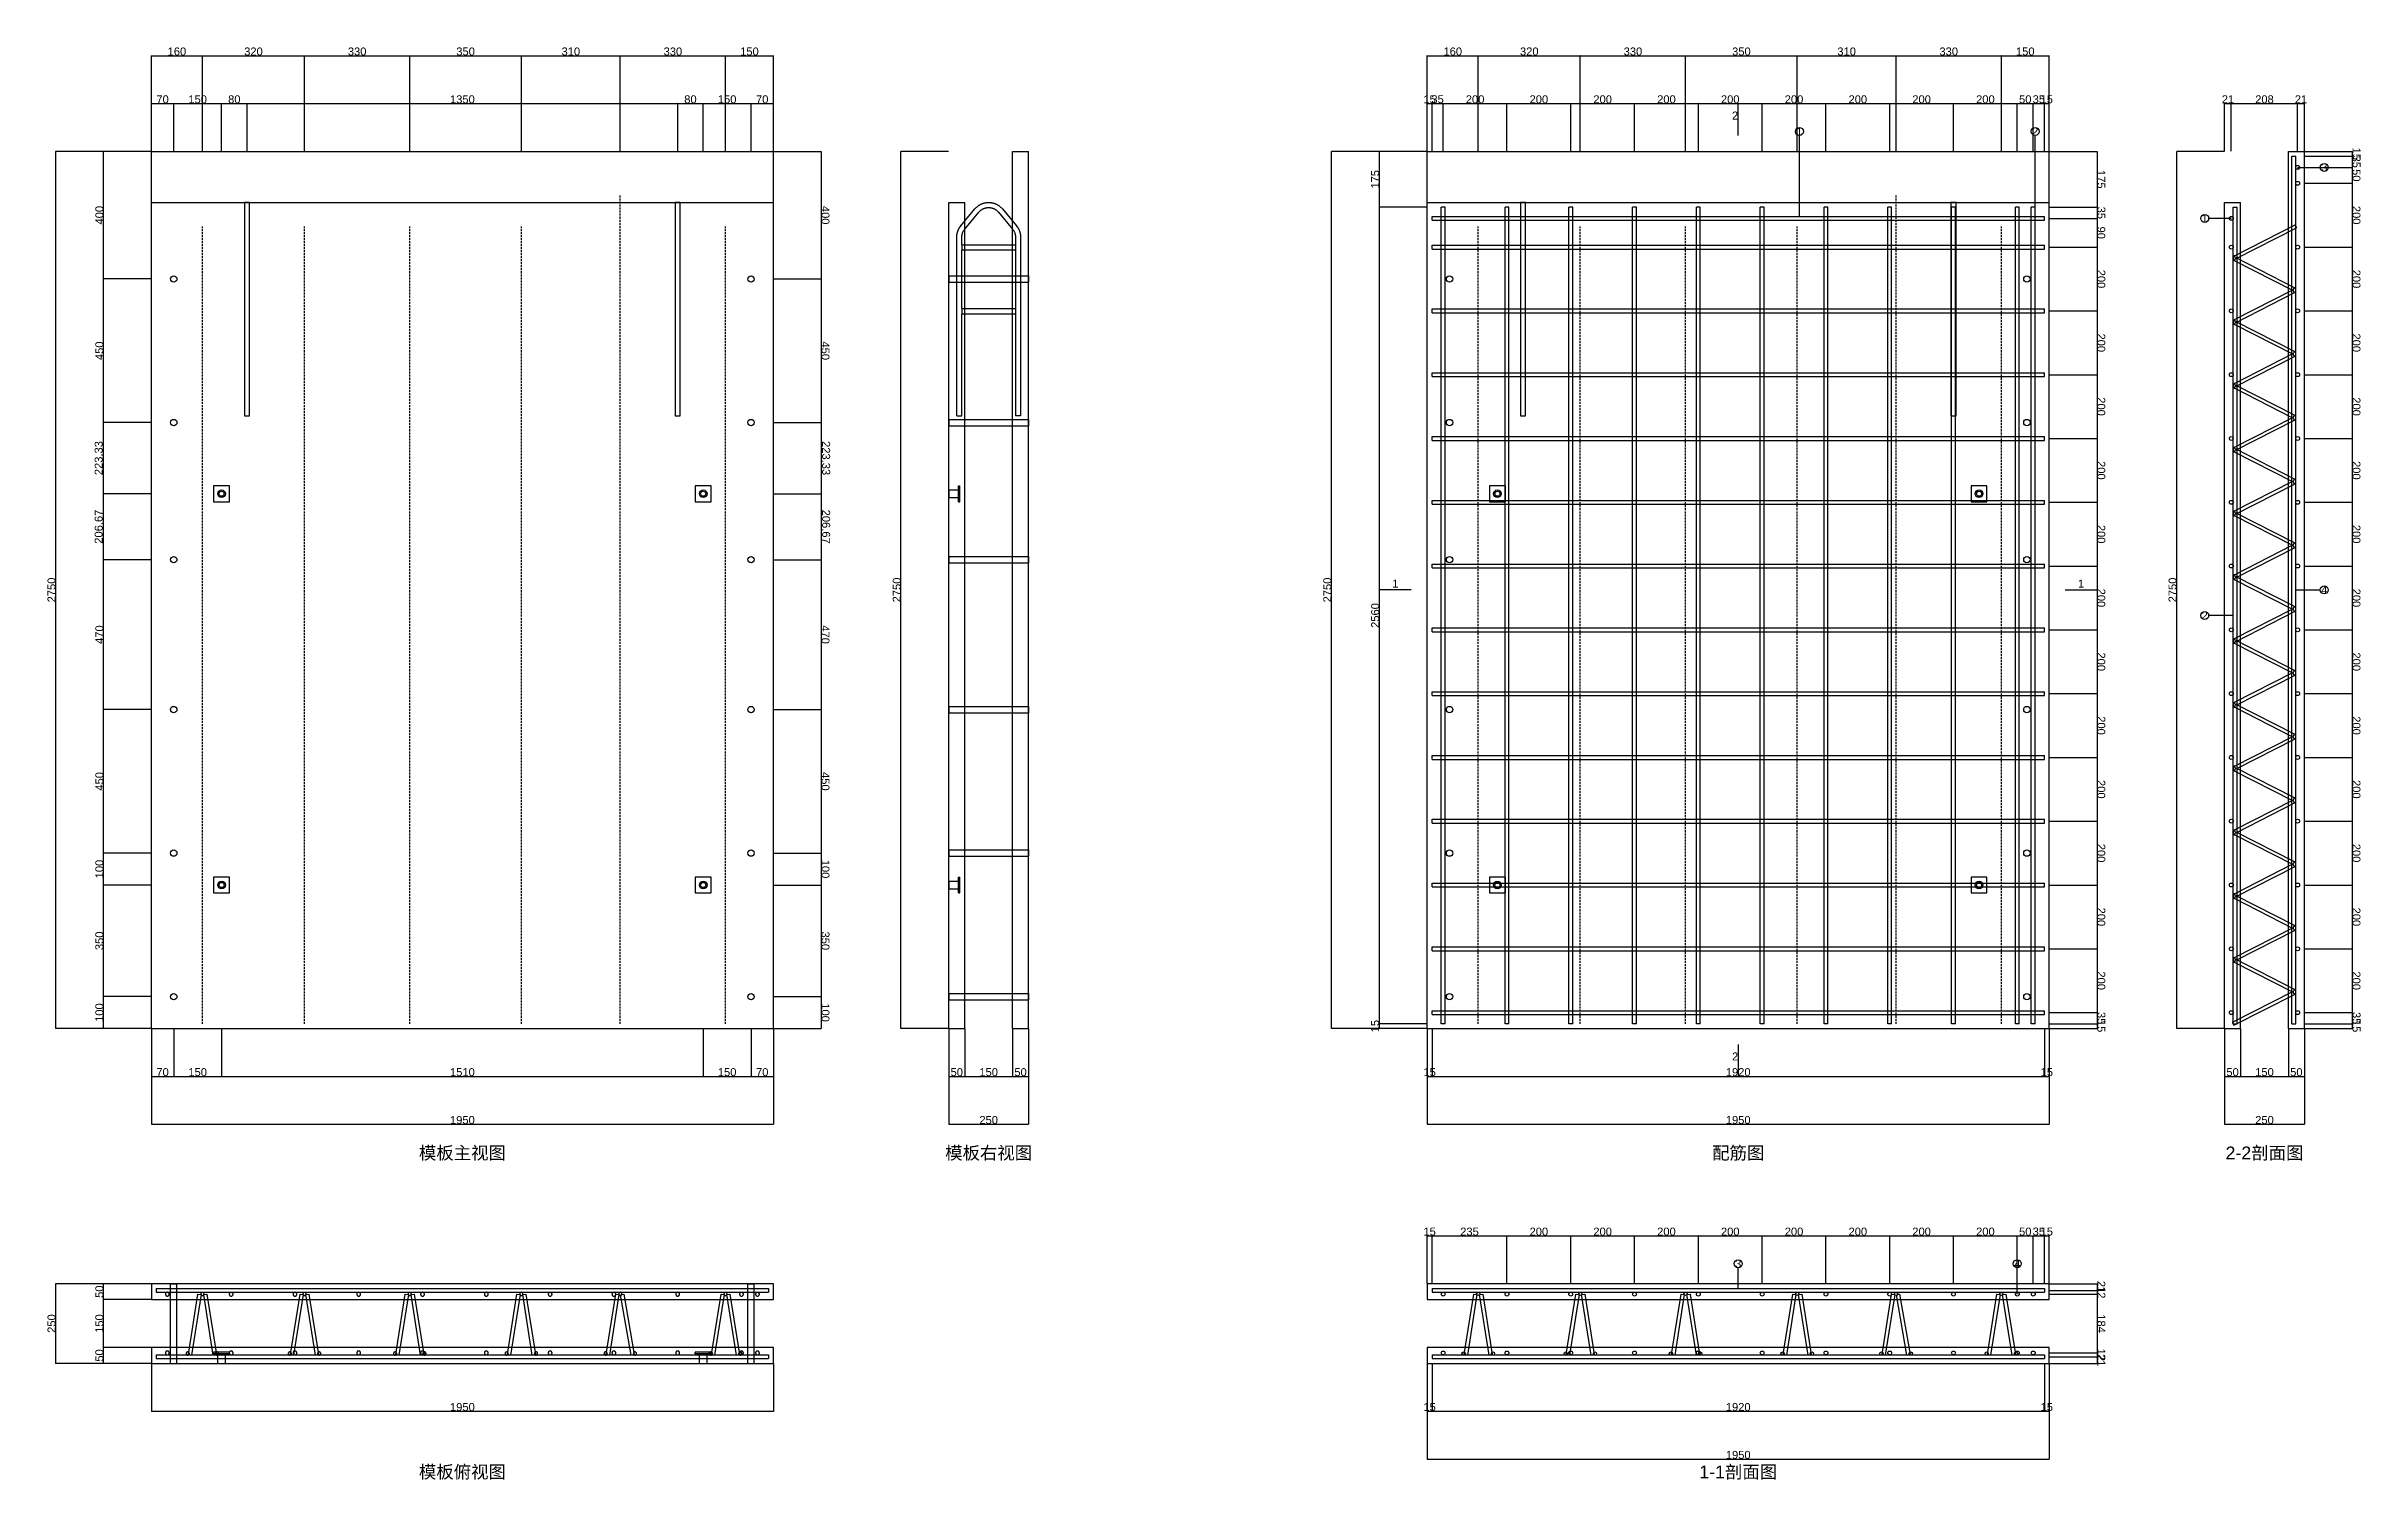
# Model space of a CAD drawing. Header units: millimetres. Extents: x -330 to 11537, y 636 to 5130.
# Drawn here: x -330 to 6930, y 636 to 5130 of the extents above; entities that cross this region are included whole.
import ezdxf
from ezdxf.enums import TextEntityAlignment as Align

# ---------------------------------------------------------------- set-up
doc = ezdxf.new("R2010")
doc.units = ezdxf.units.MM
doc.linetypes.add('DASHED2', pattern=[9.525, 6.35, -3.175])
for name, color, linetype in [('cut_line', 7, 'Continuous'), ('form_front_view_dimension', 1, 'Continuous'), ('form_front_view_embedded', 6, 'Continuous'), ('form_front_view_profile', 7, 'Continuous'), ('form_front_view_text', 1, 'Continuous'), ('form_front_view_truss_rebar', 6, 'DASHED2'), ('form_right_view_dimension', 1, 'Continuous'), ('form_right_view_profile', 7, 'Continuous'), ('form_top_view_dimension', 1, 'Continuous'), ('form_top_view_profile', 7, 'Continuous')]:
    doc.layers.add(name, color=color, linetype=linetype)
doc.styles.get("Standard").update_dxf_attribs({"font": 'arial.ttf'})
doc.dimstyles.new('DS_1', dxfattribs={"dimtxt": 25, "dimasz": 0.15, "dimexe": 0.25, "dimexo": 0.625, "dimtad": 1, "dimtxsty": 'Standard', "dimblk": 'OBLIQUE', "dimcen": 2.5, "dimclrd": 256, "dimclre": 256, "dimclrt": 256, "dimazin": 3, "dimtfac": 1, "dimtmove": 1, "dimatfit": 3, "dimlwd": -1, "dimlwe": -1})

# ---------------------------------------------------------------- blocks, each defined once
blk = doc.blocks.new('form_front_view_block')
at = {"layer": 'form_front_view_embedded'}
for p, q in [((292, 2640), (292, 1971)), ((308, 2640), (292, 2640)), ((308, 1971), (308, 2640)), ((1642, 2640), (1642, 1971)), ((1658, 2640), (1642, 2640)), ((1658, 1971), (1658, 2640)), ((292, 1971), (308, 1971)), ((1642, 1971), (1658, 1971)), ((245, 1751.7), (195, 1751.7)), ((195, 1751.7), (195, 1701.7)), ((245, 1701.7), (245, 1751.7)), ((1755, 1751.7), (1705, 1751.7)), ((1705, 1751.7), (1705, 1701.7)), ((1755, 1701.7), (1755, 1751.7)), ((195, 1701.7), (245, 1701.7)), ((1705, 1701.7), (1755, 1701.7)), ((245, 525), (195, 525)), ((195, 525), (195, 475)), ((245, 475), (245, 525)), ((1755, 525), (1705, 525)), ((1705, 525), (1705, 475)), ((1755, 475), (1755, 525)), ((195, 475), (245, 475)), ((1705, 475), (1755, 475))]:
    blk.add_line(p, q, dxfattribs=at)
for centre, radius in [((70, 2400), 10), ((1880, 2400), 10), ((70, 1950), 10), ((1880, 1950), 10), ((220, 1726.7), 12), ((220, 1726.7), 8), ((1730, 1726.7), 12), ((1730, 1726.7), 8), ((70, 1520), 10), ((1880, 1520), 10), ((70, 1050), 10), ((1880, 1050), 10), ((70, 600), 10), ((1880, 600), 10), ((220, 500), 12), ((1730, 500), 12), ((220, 500), 8), ((1730, 500), 8), ((70, 150), 10), ((1880, 150), 10)]:
    blk.add_circle(centre, radius, dxfattribs=at)
at = {"layer": 'form_front_view_profile'}
for p, q in [((0, 2640), (0, 2800)), ((0, 2800), (1950, 2800)), ((1950, 2640), (1950, 2800)), ((0, 50), (0, 2640)), ((0, 2640), (1950, 2640)), ((1950, 50), (1950, 2640)), ((0, 50), (1950, 50))]:
    blk.add_line(p, q, dxfattribs=at)
blk = doc.blocks.new('form_front_view_top_rebar_block')
at = {"layer": 'form_front_view_truss_rebar'}
for p, q in [((1470, 65), (1470, 2665)), ((160, 65), (160, 2565)), ((480, 65), (480, 2565)), ((810, 65), (810, 2565)), ((1160, 65), (1160, 2565)), ((1800, 65), (1800, 2565))]:
    blk.add_line(p, q, dxfattribs=at)
blk = doc.blocks.new('_Oblique')
at = {"color": 0, "linetype": 'ByBlock', "lineweight": -2}
blk.add_line((-0.5, -0.5), (0.5, 0.5), dxfattribs=at)
blk = doc.blocks.new('form_front_view_text_block')
at = {"layer": 'form_front_view_text'}
blk.add_text('模板主视图', height=40, dxfattribs=at).set_placement((975, -340), align=Align.MIDDLE_CENTER)
blk = doc.blocks.new('form_right_view_block')
at = {"layer": 'form_right_view_profile'}
for p, q in [((200, 50), (200, 2800)), ((200, 2800), (250, 2800)), ((250, 50), (250, 2800)), ((0, 50), (0, 2640)), ((0, 2640), (50, 2640)), ((38.1, 2567), (82.1, 2620)), ((50, 50), (50, 2640)), ((82.1, 2620), (83.1, 2621.2)), ((83.1, 2621.2), (84.1, 2622.3)), ((84.1, 2622.3), (85.2, 2623.4)), ((85.2, 2623.4), (86.3, 2624.5)), ((86.3, 2624.5), (87.4, 2625.5)), ((87.4, 2625.5), (88.5, 2626.5)), ((88.5, 2626.5), (89.7, 2627.5)), ((89.7, 2627.5), (90.9, 2628.4)), ((90.9, 2628.4), (92.1, 2629.3)), ((92.1, 2629.3), (93.4, 2630.2)), ((93.4, 2630.2), (94.7, 2631.1)), ((94.7, 2631.1), (95.9, 2631.9)), ((95.9, 2631.9), (97.3, 2632.6)), ((97.3, 2632.6), (98.6, 2633.4)), ((97.3, 2612.9), (98.1, 2613.6)), ((98.1, 2613.6), (99, 2614.4)), ((98.6, 2633.4), (100, 2634.1)), ((99, 2614.4), (99.8, 2615.1)), ((99.8, 2615.1), (100.6, 2615.7)), ((100, 2634.1), (101.3, 2634.8)), ((100.6, 2615.7), (101.5, 2616.4)), ((101.3, 2634.8), (102.7, 2635.4)), ((101.5, 2616.4), (102.4, 2617)), ((102.4, 2617), (103.3, 2617.6)), ((102.7, 2635.4), (104.1, 2636)), ((103.3, 2617.6), (104.2, 2618.2)), ((104.1, 2636), (105.6, 2636.5)), ((104.2, 2618.2), (105.2, 2618.7)), ((105.2, 2618.7), (106.1, 2619.3)), ((105.6, 2636.5), (107, 2637)), ((106.1, 2619.3), (107.1, 2619.8)), ((107, 2637), (108.5, 2637.5)), ((107.1, 2619.8), (108.1, 2620.3)), ((108.1, 2620.3), (109.1, 2620.7)), ((108.5, 2637.5), (109.9, 2637.9)), ((109.1, 2620.7), (110.1, 2621.1)), ((109.9, 2637.9), (111.4, 2638.3)), ((110.1, 2621.1), (111.1, 2621.5)), ((111.1, 2621.5), (112.1, 2621.9)), ((111.4, 2638.3), (112.9, 2638.7)), ((112.1, 2621.9), (113.2, 2622.2)), ((112.9, 2638.7), (114.4, 2639)), ((113.2, 2622.2), (114.2, 2622.5)), ((114.2, 2622.5), (115.3, 2622.8)), ((114.4, 2639), (115.9, 2639.3)), ((115.3, 2622.8), (116.3, 2623.1)), ((115.9, 2639.3), (117.4, 2639.5)), ((116.3, 2623.1), (117.4, 2623.3)), ((117.4, 2639.5), (118.9, 2639.7)), ((117.4, 2623.3), (118.5, 2623.5)), ((118.5, 2623.5), (119.6, 2623.6)), ((118.9, 2639.7), (120.4, 2639.8)), ((119.6, 2623.6), (120.6, 2623.8)), ((120.4, 2639.8), (121.9, 2639.9)), ((120.6, 2623.8), (121.7, 2623.9)), ((121.7, 2623.9), (122.8, 2623.9)), ((121.9, 2639.9), (123.5, 2640)), ((122.8, 2623.9), (123.9, 2624)), ((123.5, 2640), (125, 2640)), ((123.9, 2624), (125, 2624)), ((125, 2640), (126.5, 2640)), ((125, 2624), (126.1, 2624)), ((126.1, 2624), (127.2, 2623.9)), ((126.5, 2640), (128.1, 2639.9)), ((127.2, 2623.9), (128.3, 2623.9)), ((128.1, 2639.9), (129.6, 2639.8)), ((128.3, 2623.9), (129.4, 2623.8)), ((129.4, 2623.8), (130.4, 2623.6)), ((129.6, 2639.8), (131.1, 2639.7)), ((130.4, 2623.6), (131.5, 2623.5)), ((131.1, 2639.7), (132.6, 2639.5)), ((131.5, 2623.5), (132.6, 2623.3)), ((132.6, 2639.5), (134.1, 2639.3)), ((132.6, 2623.3), (133.7, 2623.1)), ((133.7, 2623.1), (134.7, 2622.8)), ((134.1, 2639.3), (135.6, 2639)), ((134.7, 2622.8), (135.8, 2622.5)), ((135.6, 2639), (137.1, 2638.7)), ((135.8, 2622.5), (136.8, 2622.2)), ((136.8, 2622.2), (137.9, 2621.9)), ((137.1, 2638.7), (138.6, 2638.3)), ((137.9, 2621.9), (138.9, 2621.5)), ((138.6, 2638.3), (140.1, 2637.9)), ((138.9, 2621.5), (139.9, 2621.1)), ((139.9, 2621.1), (140.9, 2620.7)), ((140.1, 2637.9), (141.5, 2637.5)), ((140.9, 2620.7), (141.9, 2620.3)), ((141.5, 2637.5), (143, 2637)), ((141.9, 2620.3), (142.9, 2619.8)), ((142.9, 2619.8), (143.9, 2619.3)), ((143, 2637), (144.4, 2636.5)), ((143.9, 2619.3), (144.8, 2618.7)), ((144.4, 2636.5), (145.9, 2636)), ((144.8, 2618.7), (145.8, 2618.2)), ((145.8, 2618.2), (146.7, 2617.6)), ((145.9, 2636), (147.3, 2635.4)), ((146.7, 2617.6), (147.6, 2617)), ((147.3, 2635.4), (148.7, 2634.8)), ((147.6, 2617), (148.5, 2616.4)), ((148.5, 2616.4), (149.3, 2615.7)), ((148.7, 2634.8), (150, 2634.1)), ((149.3, 2615.7), (150.2, 2615.1)), ((150, 2634.1), (151.4, 2633.4)), ((150.2, 2615.1), (151, 2614.4)), ((151, 2614.4), (151.9, 2613.6)), ((151.4, 2633.4), (152.7, 2632.7)), ((151.9, 2613.6), (152.7, 2612.9)), ((152.7, 2632.7), (154.1, 2631.9)), ((154.1, 2631.9), (155.3, 2631.1)), ((155.3, 2631.1), (156.6, 2630.2)), ((156.6, 2630.2), (157.9, 2629.3)), ((157.9, 2629.3), (159.1, 2628.4)), ((159.1, 2628.4), (160.3, 2627.5)), ((160.3, 2627.5), (161.5, 2626.5)), ((161.5, 2626.5), (162.6, 2625.5)), ((162.6, 2625.5), (163.7, 2624.5)), ((163.7, 2624.5), (164.8, 2623.4)), ((164.8, 2623.4), (165.9, 2622.3)), ((165.9, 2622.3), (166.9, 2621.2)), ((166.9, 2621.2), (167.9, 2620)), ((167.9, 2620), (211.9, 2567)), ((25.9, 2540.7), (26.1, 2541.9)), ((26.1, 2541.9), (26.3, 2543.1)), ((26.3, 2543.1), (26.6, 2544.3)), ((26.6, 2544.3), (26.9, 2545.5)), ((26.9, 2545.5), (27.2, 2546.7)), ((27.2, 2546.7), (27.6, 2547.8)), ((27.6, 2547.8), (28, 2549)), ((28, 2549), (28.4, 2550.2)), ((28.4, 2550.2), (28.8, 2551.3)), ((28.8, 2551.3), (29.3, 2552.4)), ((29.3, 2552.4), (29.7, 2553.6)), ((29.7, 2553.6), (30.2, 2554.7)), ((30.2, 2554.7), (30.8, 2555.8)), ((30.8, 2555.8), (31.3, 2556.9)), ((31.3, 2556.9), (31.9, 2557.9)), ((31.9, 2557.9), (32.5, 2559)), ((32.5, 2559), (33.1, 2560.1)), ((33.1, 2560.1), (33.8, 2561.1)), ((33.8, 2561.1), (34.4, 2562.1)), ((34.4, 2562.1), (35.1, 2563.1)), ((35.1, 2563.1), (35.8, 2564.1)), ((35.8, 2564.1), (36.6, 2565.1)), ((36.6, 2565.1), (37.3, 2566.1)), ((37.3, 2566.1), (38.1, 2567)), ((41.9, 2539.7), (42.4, 2541.4)), ((42.4, 2541.4), (42.9, 2543)), ((42.9, 2543), (43.4, 2544.7)), ((43.4, 2544.7), (44, 2546.3)), ((44, 2546.3), (44.7, 2547.9)), ((44.7, 2547.9), (45.5, 2549.5)), ((45.5, 2549.5), (46.4, 2551)), ((46.4, 2551), (47.3, 2552.5)), ((47.3, 2552.5), (48.2, 2553.9)), ((48.2, 2553.9), (49.3, 2555.4)), ((49.3, 2555.4), (50.4, 2556.7)), ((50.4, 2556.7), (94.4, 2609.7)), ((94.4, 2609.7), (95.1, 2610.5)), ((95.1, 2610.5), (95.8, 2611.3)), ((95.8, 2611.3), (96.6, 2612.1)), ((96.6, 2612.1), (97.3, 2612.9)), ((152.7, 2612.9), (153.4, 2612.1)), ((153.4, 2612.1), (154.2, 2611.3)), ((154.2, 2611.3), (154.9, 2610.5)), ((154.9, 2610.5), (155.6, 2609.7)), ((155.6, 2609.7), (199.6, 2556.7)), ((199.6, 2556.7), (200.7, 2555.4)), ((200.7, 2555.4), (201.8, 2553.9)), ((201.8, 2553.9), (202.7, 2552.5)), ((202.7, 2552.5), (203.6, 2551)), ((203.6, 2551), (204.5, 2549.5)), ((204.5, 2549.5), (205.3, 2547.9)), ((205.3, 2547.9), (206, 2546.3)), ((206, 2546.3), (206.6, 2544.7)), ((206.6, 2544.7), (207.1, 2543)), ((207.1, 2543), (207.6, 2541.4)), ((207.6, 2541.4), (208.1, 2539.7)), ((211.9, 2567), (212.7, 2566.1)), ((212.7, 2566.1), (213.4, 2565.1)), ((213.4, 2565.1), (214.2, 2564.1)), ((214.2, 2564.1), (214.9, 2563.1)), ((214.9, 2563.1), (215.6, 2562.1)), ((215.6, 2562.1), (216.2, 2561.1)), ((216.2, 2561.1), (216.9, 2560.1)), ((216.9, 2560.1), (217.5, 2559)), ((217.5, 2559), (218.1, 2557.9)), ((218.1, 2557.9), (218.7, 2556.9)), ((218.7, 2556.9), (219.2, 2555.8)), ((219.2, 2555.8), (219.8, 2554.7)), ((219.8, 2554.7), (220.3, 2553.6)), ((220.3, 2553.6), (220.7, 2552.4)), ((220.7, 2552.4), (221.2, 2551.3)), ((221.2, 2551.3), (221.6, 2550.2)), ((221.6, 2550.2), (222, 2549)), ((222, 2549), (222.4, 2547.8)), ((222.4, 2547.8), (222.8, 2546.7)), ((222.8, 2546.7), (223.1, 2545.5)), ((223.1, 2545.5), (223.4, 2544.3)), ((223.4, 2544.3), (223.7, 2543.1)), ((223.7, 2543.1), (223.9, 2541.9)), ((223.9, 2541.9), (224.1, 2540.7)), ((25, 2532.2), (25.1, 2533.4)), ((25, 2531), (25, 2532.2)), ((25, 1971), (25, 2531)), ((25.1, 2534.7), (25.2, 2535.9)), ((25.1, 2533.4), (25.1, 2534.7)), ((25.2, 2535.9), (25.3, 2537.1)), ((25.3, 2537.1), (25.5, 2538.3)), ((25.5, 2538.3), (25.7, 2539.5)), ((25.7, 2539.5), (25.9, 2540.7)), ((41, 2532.7), (41.2, 2534.5)), ((41, 2531), (41, 2532.7)), ((41, 2507), (41, 2531)), ((41, 2507), (41, 2506.8)), ((41, 2507), (209, 2507)), ((41, 2506.8), (41, 2506.2)), ((41, 2506.2), (41, 2505.3)), ((41, 2505.3), (41, 2504)), ((41, 2504), (41, 2502.5)), ((41, 2502.5), (41, 2500.8)), ((41, 2500.8), (41, 2499)), ((41, 2499), (41, 2497.2)), ((41, 2497.2), (41, 2495.5)), ((41, 2495.5), (41, 2494)), ((41, 2494), (41, 2492.7)), ((41, 2492.7), (41, 2491.8)), ((41, 2491.8), (41, 2491.2)), ((41, 2491.2), (41, 2491)), ((41, 2491), (209, 2491)), ((41, 2307), (41, 2491)), ((41.2, 2534.5), (41.3, 2536.2)), ((41.3, 2536.2), (41.6, 2537.9)), ((41.6, 2537.9), (41.9, 2539.7)), ((208.1, 2539.7), (208.4, 2537.9)), ((208.4, 2537.9), (208.7, 2536.2)), ((208.7, 2536.2), (208.8, 2534.5)), ((208.8, 2534.5), (209, 2532.7)), ((209, 2532.7), (209, 2531)), ((209, 2531), (209, 2507)), ((209, 2507), (209, 2506.8)), ((209, 2506.8), (209, 2506.2)), ((209, 2506.2), (209, 2505.3)), ((209, 2505.3), (209, 2504)), ((209, 2504), (209, 2502.5)), ((209, 2502.5), (209, 2500.8)), ((209, 2500.8), (209, 2499)), ((209, 2499), (209, 2497.2)), ((209, 2497.2), (209, 2495.5)), ((209, 2495.5), (209, 2494)), ((209, 2494), (209, 2492.7)), ((209, 2492.7), (209, 2491.8)), ((209, 2491.8), (209, 2491.2)), ((209, 2491.2), (209, 2491)), ((209, 2491), (209, 2307)), ((224.1, 2540.7), (224.3, 2539.5)), ((224.3, 2539.5), (224.5, 2538.3)), ((224.5, 2538.3), (224.7, 2537.1)), ((224.7, 2537.1), (224.8, 2535.9)), ((224.8, 2535.9), (224.9, 2534.7)), ((224.9, 2534.7), (224.9, 2533.4)), ((224.9, 2533.4), (225, 2532.2)), ((225, 2532.2), (225, 2531)), ((225, 2531), (225, 1971)), ((0, 2410), (0, 2409.7)), ((0, 2410), (250, 2410)), ((0, 2409.7), (0, 2409)), ((0, 2409), (0, 2407.8)), ((0, 2407.8), (0, 2406.2)), ((0, 2406.2), (0, 2404.3)), ((0, 2404.3), (0, 2402.2)), ((0, 2402.2), (0, 2400)), ((0, 2400), (0, 2397.8)), ((0, 2397.8), (0, 2395.7)), ((0, 2395.7), (0, 2393.8)), ((250, 2410), (250, 2409.7)), ((250, 2409.7), (250, 2409)), ((250, 2409), (250, 2407.8)), ((250, 2407.8), (250, 2406.2)), ((250, 2406.2), (250, 2404.3)), ((250, 2404.3), (250, 2402.2)), ((250, 2402.2), (250, 2400)), ((250, 2400), (250, 2397.8)), ((250, 2397.8), (250, 2395.7)), ((250, 2395.7), (250, 2393.8)), ((0, 2393.8), (0, 2392.2)), ((0, 2392.2), (0, 2391)), ((0, 2391), (0, 2390.3)), ((0, 2390.3), (0, 2390)), ((0, 2390), (250, 2390)), ((250, 2393.8), (250, 2392.2)), ((250, 2392.2), (250, 2391)), ((250, 2391), (250, 2390.3)), ((250, 2390.3), (250, 2390)), ((41, 2307), (41, 2306.8)), ((41, 2307), (209, 2307)), ((41, 2306.8), (41, 2306.2)), ((41, 2306.2), (41, 2305.3)), ((41, 2305.3), (41, 2304)), ((41, 2304), (41, 2302.5)), ((41, 2302.5), (41, 2300.8)), ((41, 2300.8), (41, 2299)), ((41, 2299), (41, 2297.2)), ((41, 2297.2), (41, 2295.5)), ((41, 2295.5), (41, 2294)), ((41, 2294), (41, 2292.7)), ((41, 2292.7), (41, 2291.8)), ((41, 2291.8), (41, 2291.2)), ((41, 2291.2), (41, 2291)), ((41, 1971), (41, 2291)), ((41, 2291), (209, 2291)), ((209, 2307), (209, 2306.8)), ((209, 2306.8), (209, 2306.2)), ((209, 2306.2), (209, 2305.3)), ((209, 2305.3), (209, 2304)), ((209, 2304), (209, 2302.5)), ((209, 2302.5), (209, 2300.8)), ((209, 2300.8), (209, 2299)), ((209, 2299), (209, 2297.2)), ((209, 2297.2), (209, 2295.5)), ((209, 2295.5), (209, 2294)), ((209, 2294), (209, 2292.7)), ((209, 2292.7), (209, 2291.8)), ((209, 2291.8), (209, 2291.2)), ((209, 2291.2), (209, 2291)), ((209, 2291), (209, 1971)), ((25, 1971), (25.1, 1971)), ((25.1, 1971), (25.2, 1971)), ((25.2, 1971), (25.4, 1971)), ((25.4, 1971), (25.8, 1971)), ((25.8, 1971), (26.2, 1971)), ((26.2, 1971), (26.7, 1971)), ((26.7, 1971), (27.3, 1971)), ((27.3, 1971), (28, 1971)), ((28, 1971), (28.7, 1971)), ((28.7, 1971), (29.5, 1971)), ((29.5, 1971), (30.4, 1971)), ((30.4, 1971), (31.2, 1971)), ((31.2, 1971), (32.1, 1971)), ((32.1, 1971), (33, 1971)), ((33, 1971), (33.9, 1971)), ((33.9, 1971), (34.8, 1971)), ((34.8, 1971), (35.6, 1971)), ((35.6, 1971), (36.5, 1971)), ((36.5, 1971), (37.3, 1971)), ((37.3, 1971), (38, 1971)), ((38, 1971), (38.7, 1971)), ((38.7, 1971), (39.3, 1971)), ((39.3, 1971), (39.8, 1971)), ((39.8, 1971), (40.2, 1971)), ((40.2, 1971), (40.6, 1971)), ((40.6, 1971), (40.8, 1971)), ((40.8, 1971), (40.9, 1971)), ((40.9, 1971), (41, 1971)), ((209.1, 1971), (209, 1971)), ((209.2, 1971), (209.1, 1971)), ((209.4, 1971), (209.2, 1971)), ((209.8, 1971), (209.4, 1971)), ((210.2, 1971), (209.8, 1971)), ((210.7, 1971), (210.2, 1971)), ((211.3, 1971), (210.7, 1971)), ((212, 1971), (211.3, 1971)), ((212.7, 1971), (212, 1971)), ((213.5, 1971), (212.7, 1971)), ((214.4, 1971), (213.5, 1971)), ((215.2, 1971), (214.4, 1971)), ((216.1, 1971), (215.2, 1971)), ((217, 1971), (216.1, 1971)), ((217.9, 1971), (217, 1971)), ((218.8, 1971), (217.9, 1971)), ((219.6, 1971), (218.8, 1971)), ((220.5, 1971), (219.6, 1971)), ((221.3, 1971), (220.5, 1971)), ((222, 1971), (221.3, 1971)), ((222.7, 1971), (222, 1971)), ((223.3, 1971), (222.7, 1971)), ((223.8, 1971), (223.3, 1971)), ((224.2, 1971), (223.8, 1971)), ((224.6, 1971), (224.2, 1971)), ((224.8, 1971), (224.6, 1971)), ((224.9, 1971), (224.8, 1971)), ((225, 1971), (224.9, 1971)), ((0, 1960), (0, 1959.7)), ((0, 1960), (250, 1960)), ((0, 1959.7), (0, 1959)), ((0, 1959), (0, 1957.8)), ((0, 1957.8), (0, 1956.2)), ((0, 1956.2), (0, 1954.3)), ((0, 1954.3), (0, 1952.2)), ((0, 1952.2), (0, 1950)), ((0, 1950), (0, 1947.8)), ((0, 1947.8), (0, 1945.7)), ((0, 1945.7), (0, 1943.8)), ((0, 1943.8), (0, 1942.2)), ((0, 1942.2), (0, 1941)), ((0, 1941), (0, 1940.3)), ((0, 1940.3), (0, 1940)), ((0, 1940), (250, 1940)), ((250, 1960), (250, 1959.7)), ((250, 1959.7), (250, 1959)), ((250, 1959), (250, 1957.8)), ((250, 1957.8), (250, 1956.2)), ((250, 1956.2), (250, 1954.3)), ((250, 1954.3), (250, 1952.2)), ((250, 1952.2), (250, 1950)), ((250, 1950), (250, 1947.8)), ((250, 1947.8), (250, 1945.7)), ((250, 1945.7), (250, 1943.8)), ((250, 1943.8), (250, 1942.2)), ((250, 1942.2), (250, 1941)), ((250, 1941), (250, 1940.3)), ((250, 1940.3), (250, 1940)), ((30, 1701.7), (30, 1751.7)), ((30, 1751.7), (35, 1751.7)), ((35, 1701.7), (35, 1751.7)), ((0, 1738.7), (30, 1738.7)), ((0, 1738.7), (0, 1738.4)), ((0, 1738.4), (0, 1737.5)), ((0, 1737.5), (0, 1736)), ((0, 1736), (0, 1734.1)), ((0, 1734.1), (0, 1731.9)), ((0, 1731.9), (0, 1729.3)), ((0, 1729.3), (0, 1726.7)), ((0, 1726.7), (0, 1724)), ((0, 1724), (0, 1721.5)), ((0, 1721.5), (0, 1719.2)), ((0, 1719.2), (0, 1717.3)), ((0, 1717.3), (0, 1715.9)), ((0, 1715.9), (0, 1715)), ((0, 1715), (0, 1714.7)), ((0, 1714.7), (30, 1714.7)), ((30, 1701.7), (35, 1701.7)), ((0, 1530), (0, 1529.7)), ((0, 1530), (250, 1530)), ((0, 1529.7), (0, 1529)), ((0, 1529), (0, 1527.8)), ((0, 1527.8), (0, 1526.2)), ((0, 1526.2), (0, 1524.3)), ((250, 1530), (250, 1529.7)), ((250, 1529.7), (250, 1529)), ((250, 1529), (250, 1527.8)), ((250, 1527.8), (250, 1526.2)), ((250, 1526.2), (250, 1524.3)), ((0, 1524.3), (0, 1522.2)), ((0, 1522.2), (0, 1520)), ((0, 1520), (0, 1517.8)), ((0, 1517.8), (0, 1515.7)), ((0, 1515.7), (0, 1513.8)), ((0, 1513.8), (0, 1512.2)), ((0, 1512.2), (0, 1511)), ((0, 1511), (0, 1510.3)), ((0, 1510.3), (0, 1510)), ((0, 1510), (250, 1510)), ((250, 1524.3), (250, 1522.2)), ((250, 1522.2), (250, 1520)), ((250, 1520), (250, 1517.8)), ((250, 1517.8), (250, 1515.7)), ((250, 1515.7), (250, 1513.8)), ((250, 1513.8), (250, 1512.2)), ((250, 1512.2), (250, 1511)), ((250, 1511), (250, 1510.3)), ((250, 1510.3), (250, 1510)), ((0, 1060), (0, 1059.7)), ((0, 1060), (250, 1060)), ((0, 1059.7), (0, 1059)), ((0, 1059), (0, 1057.8)), ((0, 1057.8), (0, 1056.2)), ((0, 1056.2), (0, 1054.3)), ((0, 1054.3), (0, 1052.2)), ((0, 1052.2), (0, 1050)), ((0, 1050), (0, 1047.8)), ((0, 1047.8), (0, 1045.7)), ((0, 1045.7), (0, 1043.8)), ((0, 1043.8), (0, 1042.2)), ((0, 1042.2), (0, 1041)), ((0, 1041), (0, 1040.3)), ((0, 1040.3), (0, 1040)), ((0, 1040), (250, 1040)), ((250, 1060), (250, 1059.7)), ((250, 1059.7), (250, 1059)), ((250, 1059), (250, 1057.8)), ((250, 1057.8), (250, 1056.2)), ((250, 1056.2), (250, 1054.3)), ((250, 1054.3), (250, 1052.2)), ((250, 1052.2), (250, 1050)), ((250, 1050), (250, 1047.8)), ((250, 1047.8), (250, 1045.7)), ((250, 1045.7), (250, 1043.8)), ((250, 1043.8), (250, 1042.2)), ((250, 1042.2), (250, 1041)), ((250, 1041), (250, 1040.3)), ((250, 1040.3), (250, 1040)), ((0, 610), (0, 609.7)), ((0, 610), (250, 610)), ((0, 609.7), (0, 609)), ((0, 609), (0, 607.8)), ((0, 607.8), (0, 606.2)), ((0, 606.2), (0, 604.3)), ((0, 604.3), (0, 602.2)), ((0, 602.2), (0, 600)), ((0, 600), (0, 597.8)), ((0, 597.8), (0, 595.7)), ((0, 595.7), (0, 593.8)), ((0, 593.8), (0, 592.2)), ((0, 592.2), (0, 591)), ((0, 591), (0, 590.3)), ((0, 590.3), (0, 590)), ((0, 590), (250, 590)), ((250, 610), (250, 609.7)), ((250, 609.7), (250, 609)), ((250, 609), (250, 607.8)), ((250, 607.8), (250, 606.2)), ((250, 606.2), (250, 604.3)), ((250, 604.3), (250, 602.2)), ((250, 602.2), (250, 600)), ((250, 600), (250, 597.8)), ((250, 597.8), (250, 595.7)), ((250, 595.7), (250, 593.8)), ((250, 593.8), (250, 592.2)), ((250, 592.2), (250, 591)), ((250, 591), (250, 590.3)), ((250, 590.3), (250, 590)), ((0, 512), (30, 512)), ((0, 512), (0, 511.7)), ((0, 511.7), (0, 510.8)), ((0, 510.8), (0, 509.4)), ((0, 509.4), (0, 507.5)), ((30, 475), (30, 525)), ((30, 525), (35, 525)), ((35, 475), (35, 525)), ((0, 507.5), (0, 505.2)), ((0, 505.2), (0, 502.7)), ((0, 502.7), (0, 500)), ((0, 500), (0, 497.3)), ((0, 497.3), (0, 494.8)), ((0, 494.8), (0, 492.5)), ((0, 492.5), (0, 490.6)), ((0, 490.6), (0, 489.2)), ((0, 489.2), (0, 488.3)), ((0, 488.3), (0, 488)), ((0, 488), (30, 488)), ((30, 475), (35, 475)), ((0, 160), (0, 159.7)), ((0, 160), (250, 160)), ((0, 159.7), (0, 159)), ((0, 159), (0, 157.8)), ((0, 157.8), (0, 156.2)), ((0, 156.2), (0, 154.3)), ((0, 154.3), (0, 152.2)), ((0, 152.2), (0, 150)), ((0, 150), (0, 147.8)), ((0, 147.8), (0, 145.7)), ((0, 145.7), (0, 143.8)), ((250, 160), (250, 159.7)), ((250, 159.7), (250, 159)), ((250, 159), (250, 157.8)), ((250, 157.8), (250, 156.2)), ((250, 156.2), (250, 154.3)), ((250, 154.3), (250, 152.2)), ((250, 152.2), (250, 150)), ((250, 150), (250, 147.8)), ((250, 147.8), (250, 145.7)), ((250, 145.7), (250, 143.8)), ((0, 143.8), (0, 142.2)), ((0, 142.2), (0, 141)), ((0, 141), (0, 140.3)), ((0, 140.3), (0, 140)), ((0, 140), (250, 140)), ((250, 143.8), (250, 142.2)), ((250, 142.2), (250, 141)), ((250, 141), (250, 140.3)), ((250, 140.3), (250, 140)), ((0, 50), (50, 50)), ((200, 50), (250, 50))]:
    blk.add_line(p, q, dxfattribs=at)
blk = doc.blocks.new('form_right_view_text_block')
at = {"layer": 'form_right_view_text_block'}
blk.add_text('模板右视图', height=40, dxfattribs=at).set_placement((125, -340), align=Align.MIDDLE_CENTER)
blk = doc.blocks.new('form_top_view_block')
at = {"layer": 'form_top_view_profile'}
for p, q in [((1950, 250), (0, 250)), ((0, 250), (0, 200)), ((15, 235), (15, 235)), ((15, 235), (15, 234.8)), ((15, 235), (1935, 235)), ((15, 234.8), (15, 234.7)), ((15, 234.7), (15, 234.4)), ((15, 234.4), (15, 234.1)), ((15, 234.1), (15, 233.7)), ((15, 233.7), (15, 233.2)), ((15, 233.2), (15, 232.7)), ((15, 232.7), (15, 232.2)), ((15, 232.2), (15, 231.6)), ((15, 231.6), (15, 231)), ((15, 231), (15, 230.3)), ((15, 230.3), (15, 229.7)), ((15, 229.7), (15, 229)), ((15, 229), (15, 228.3)), ((15, 228.3), (15, 227.7)), ((15, 227.7), (15, 227)), ((15, 227), (15, 226.4)), ((15, 226.4), (15, 225.8)), ((15, 225.8), (15, 225.3)), ((15, 225.3), (15, 224.8)), ((15, 224.8), (15, 224.3)), ((15, 224.3), (15, 223.9)), ((15, 223.9), (15, 223.6)), ((15, 223.6), (15, 223.3)), ((15, 223.3), (15, 223.2)), ((15, 223.2), (15, 223)), ((15, 223), (15, 223)), ((15, 223), (1935, 223)), ((44.1, 218), (44, 217.3)), ((44.2, 218.7), (44.1, 218)), ((44.5, 219.3), (44.2, 218.7)), ((44.8, 220), (44.5, 219.3)), ((45.1, 220.5), (44.8, 220)), ((45.6, 221.1), (45.1, 220.5)), ((46.1, 221.5), (45.6, 221.1)), ((46.6, 222), (46.1, 221.5)), ((47.2, 222.3), (46.6, 222)), ((47.8, 222.6), (47.2, 222.3)), ((48.5, 222.8), (47.8, 222.6)), ((49.1, 222.9), (48.5, 222.8)), ((49.8, 223), (49.1, 222.9)), ((50.5, 223), (49.8, 223)), ((51.2, 222.9), (50.5, 223)), ((51.9, 222.7), (51.2, 222.9)), ((52.5, 222.5), (51.9, 222.7)), ((53.1, 222.1), (52.5, 222.5)), ((53.7, 221.8), (53.1, 222.1)), ((54.2, 221.3), (53.7, 221.8)), ((54.6, 220.8), (54.2, 221.3)), ((55, 220.2), (54.6, 220.8)), ((55.4, 219.6), (55, 220.2)), ((55.7, 219), (55.4, 219.6)), ((55.8, 218.4), (55.7, 219)), ((56, 217.7), (55.8, 218.4)), ((60, 250), (60.1, 250)), ((60, 0), (60, 250)), ((60.1, 250), (60.3, 250)), ((60.3, 250), (60.6, 250)), ((60.6, 250), (61, 250)), ((61, 250), (61.5, 250)), ((61.5, 250), (62.2, 250)), ((62.2, 250), (62.9, 250)), ((62.9, 250), (63.8, 250)), ((63.8, 250), (64.7, 250)), ((64.7, 250), (65.7, 250)), ((65.7, 250), (66.7, 250)), ((66.7, 250), (67.8, 250)), ((67.8, 250), (68.9, 250)), ((68.9, 250), (70, 250)), ((70, 250), (71.1, 250)), ((71.1, 250), (72.2, 250)), ((72.2, 250), (73.3, 250)), ((73.3, 250), (74.3, 250)), ((74.3, 250), (75.3, 250)), ((75.3, 250), (76.2, 250)), ((76.2, 250), (77.1, 250)), ((77.1, 250), (77.8, 250)), ((77.8, 250), (78.5, 250)), ((78.5, 250), (79, 250)), ((79, 250), (79.4, 250)), ((79.4, 250), (79.7, 250)), ((79.7, 250), (79.9, 250)), ((79.9, 250), (80, 250)), ((80, 0), (80, 250)), ((155.2, 219.2), (155, 218.6)), ((155, 218.6), (155, 218)), ((155, 218), (155, 217.4)), ((155.4, 219.8), (155.2, 219.2)), ((155.6, 220.4), (155.4, 219.8)), ((156, 220.9), (155.6, 220.4)), ((156.4, 221.4), (156, 220.9)), ((156.8, 221.9), (156.4, 221.4)), ((157.3, 222.2), (156.8, 221.9)), ((157.9, 222.5), (157.3, 222.2)), ((158.5, 222.8), (157.9, 222.5)), ((159.1, 222.9), (158.5, 222.8)), ((159.7, 223), (159.1, 222.9)), ((160.3, 223), (159.7, 223)), ((160.9, 222.9), (160.3, 223)), ((161.5, 222.8), (160.9, 222.9)), ((162.1, 222.5), (161.5, 222.8)), ((162.7, 222.2), (162.1, 222.5)), ((163.2, 221.9), (162.7, 222.2)), ((163.6, 221.4), (163.2, 221.9)), ((164, 220.9), (163.6, 221.4)), ((164.4, 220.4), (164, 220.9)), ((164.6, 219.8), (164.4, 220.4)), ((164.8, 219.2), (164.6, 219.8)), ((165, 218.6), (164.8, 219.2)), ((165, 218), (165, 218.6)), ((165, 217.4), (165, 218)), ((244.1, 218), (244, 217.3)), ((244.2, 218.7), (244.1, 218)), ((244.5, 219.3), (244.2, 218.7)), ((244.8, 220), (244.5, 219.3)), ((245.1, 220.5), (244.8, 220)), ((245.6, 221.1), (245.1, 220.5)), ((246.1, 221.5), (245.6, 221.1)), ((246.6, 222), (246.1, 221.5)), ((247.2, 222.3), (246.6, 222)), ((247.8, 222.6), (247.2, 222.3)), ((248.5, 222.8), (247.8, 222.6)), ((249.1, 222.9), (248.5, 222.8)), ((249.8, 223), (249.1, 222.9)), ((250.5, 223), (249.8, 223)), ((251.2, 222.9), (250.5, 223)), ((251.9, 222.7), (251.2, 222.9)), ((252.5, 222.5), (251.9, 222.7)), ((253.1, 222.1), (252.5, 222.5)), ((253.7, 221.8), (253.1, 222.1)), ((254.2, 221.3), (253.7, 221.8)), ((254.6, 220.8), (254.2, 221.3)), ((255, 220.2), (254.6, 220.8)), ((255.4, 219.6), (255, 220.2)), ((255.7, 219), (255.4, 219.6)), ((255.8, 218.4), (255.7, 219)), ((256, 217.7), (255.8, 218.4)), ((444.1, 218), (444, 217.3)), ((444.2, 218.7), (444.1, 218)), ((444.5, 219.3), (444.2, 218.7)), ((444.8, 220), (444.5, 219.3)), ((445.1, 220.5), (444.8, 220)), ((445.6, 221.1), (445.1, 220.5)), ((446.1, 221.5), (445.6, 221.1)), ((446.6, 222), (446.1, 221.5)), ((447.2, 222.3), (446.6, 222)), ((447.8, 222.6), (447.2, 222.3)), ((448.5, 222.8), (447.8, 222.6)), ((449.1, 222.9), (448.5, 222.8)), ((449.8, 223), (449.1, 222.9)), ((450.5, 223), (449.8, 223)), ((451.2, 222.9), (450.5, 223)), ((451.9, 222.7), (451.2, 222.9)), ((452.5, 222.5), (451.9, 222.7)), ((453.1, 222.1), (452.5, 222.5)), ((453.7, 221.8), (453.1, 222.1)), ((454.2, 221.3), (453.7, 221.8)), ((454.6, 220.8), (454.2, 221.3)), ((455, 220.2), (454.6, 220.8)), ((455.4, 219.6), (455, 220.2)), ((455.7, 219), (455.4, 219.6)), ((455.8, 218.4), (455.7, 219)), ((456, 217.7), (455.8, 218.4)), ((475.2, 219.2), (475, 218.6)), ((475, 218.6), (475, 218)), ((475, 218), (475, 217.4)), ((475.4, 219.8), (475.2, 219.2)), ((475.6, 220.4), (475.4, 219.8)), ((476, 220.9), (475.6, 220.4)), ((476.4, 221.4), (476, 220.9)), ((476.8, 221.9), (476.4, 221.4)), ((477.3, 222.2), (476.8, 221.9)), ((477.9, 222.5), (477.3, 222.2)), ((478.5, 222.8), (477.9, 222.5)), ((479.1, 222.9), (478.5, 222.8)), ((479.7, 223), (479.1, 222.9)), ((480.3, 223), (479.7, 223)), ((480.9, 222.9), (480.3, 223)), ((481.5, 222.8), (480.9, 222.9)), ((482.1, 222.5), (481.5, 222.8)), ((482.7, 222.2), (482.1, 222.5)), ((483.2, 221.9), (482.7, 222.2)), ((483.6, 221.4), (483.2, 221.9)), ((484, 220.9), (483.6, 221.4)), ((484.4, 220.4), (484, 220.9)), ((484.6, 219.8), (484.4, 220.4)), ((484.8, 219.2), (484.6, 219.8)), ((485, 218.6), (484.8, 219.2)), ((485, 218), (485, 218.6)), ((485, 217.4), (485, 218)), ((644.1, 218), (644, 217.3)), ((644.2, 218.7), (644.1, 218)), ((644.5, 219.3), (644.2, 218.7)), ((644.8, 220), (644.5, 219.3)), ((645.1, 220.5), (644.8, 220)), ((645.6, 221.1), (645.1, 220.5)), ((646.1, 221.5), (645.6, 221.1)), ((646.6, 222), (646.1, 221.5)), ((647.2, 222.3), (646.6, 222)), ((647.8, 222.6), (647.2, 222.3)), ((648.5, 222.8), (647.8, 222.6)), ((649.1, 222.9), (648.5, 222.8)), ((649.8, 223), (649.1, 222.9)), ((650.5, 223), (649.8, 223)), ((651.2, 222.9), (650.5, 223)), ((651.9, 222.7), (651.2, 222.9)), ((652.5, 222.5), (651.9, 222.7)), ((653.1, 222.1), (652.5, 222.5)), ((653.7, 221.8), (653.1, 222.1)), ((654.2, 221.3), (653.7, 221.8)), ((654.6, 220.8), (654.2, 221.3)), ((655, 220.2), (654.6, 220.8)), ((655.4, 219.6), (655, 220.2)), ((655.7, 219), (655.4, 219.6)), ((655.8, 218.4), (655.7, 219)), ((656, 217.7), (655.8, 218.4)), ((805.2, 219.2), (805, 218.6)), ((805, 218.6), (805, 218)), ((805, 218), (805, 217.4)), ((805.4, 219.8), (805.2, 219.2)), ((805.6, 220.4), (805.4, 219.8)), ((806, 220.9), (805.6, 220.4)), ((806.4, 221.4), (806, 220.9)), ((806.8, 221.9), (806.4, 221.4)), ((807.3, 222.2), (806.8, 221.9)), ((807.9, 222.5), (807.3, 222.2)), ((808.5, 222.8), (807.9, 222.5)), ((809.1, 222.9), (808.5, 222.8)), ((809.7, 223), (809.1, 222.9)), ((810.3, 223), (809.7, 223)), ((810.9, 222.9), (810.3, 223)), ((811.5, 222.8), (810.9, 222.9)), ((812.1, 222.5), (811.5, 222.8)), ((812.7, 222.2), (812.1, 222.5)), ((813.2, 221.9), (812.7, 222.2)), ((813.6, 221.4), (813.2, 221.9)), ((814, 220.9), (813.6, 221.4)), ((814.4, 220.4), (814, 220.9)), ((814.6, 219.8), (814.4, 220.4)), ((814.8, 219.2), (814.6, 219.8)), ((815, 218.6), (814.8, 219.2)), ((815, 218), (815, 218.6)), ((815, 217.4), (815, 218)), ((844.1, 218), (844, 217.3)), ((844.2, 218.7), (844.1, 218)), ((844.5, 219.3), (844.2, 218.7)), ((844.8, 220), (844.5, 219.3)), ((845.1, 220.5), (844.8, 220)), ((845.6, 221.1), (845.1, 220.5)), ((846.1, 221.5), (845.6, 221.1)), ((846.6, 222), (846.1, 221.5)), ((847.2, 222.3), (846.6, 222)), ((847.8, 222.6), (847.2, 222.3)), ((848.5, 222.8), (847.8, 222.6)), ((849.1, 222.9), (848.5, 222.8)), ((849.8, 223), (849.1, 222.9)), ((850.5, 223), (849.8, 223)), ((851.2, 222.9), (850.5, 223)), ((851.9, 222.7), (851.2, 222.9)), ((852.5, 222.5), (851.9, 222.7)), ((853.1, 222.1), (852.5, 222.5)), ((853.7, 221.8), (853.1, 222.1)), ((854.2, 221.3), (853.7, 221.8)), ((854.6, 220.8), (854.2, 221.3)), ((855, 220.2), (854.6, 220.8)), ((855.4, 219.6), (855, 220.2)), ((855.7, 219), (855.4, 219.6)), ((855.8, 218.4), (855.7, 219)), ((856, 217.7), (855.8, 218.4)), ((1044.1, 218), (1044, 217.3)), ((1044.2, 218.7), (1044.1, 218)), ((1044.5, 219.3), (1044.2, 218.7)), ((1044.8, 220), (1044.5, 219.3)), ((1045.1, 220.5), (1044.8, 220)), ((1045.6, 221.1), (1045.1, 220.5)), ((1046.1, 221.5), (1045.6, 221.1)), ((1046.6, 222), (1046.1, 221.5)), ((1047.2, 222.3), (1046.6, 222)), ((1047.8, 222.6), (1047.2, 222.3)), ((1048.5, 222.8), (1047.8, 222.6)), ((1049.1, 222.9), (1048.5, 222.8)), ((1049.8, 223), (1049.1, 222.9)), ((1050.5, 223), (1049.8, 223)), ((1051.2, 222.9), (1050.5, 223)), ((1051.9, 222.7), (1051.2, 222.9)), ((1052.5, 222.5), (1051.9, 222.7)), ((1053.1, 222.1), (1052.5, 222.5)), ((1053.7, 221.8), (1053.1, 222.1)), ((1054.2, 221.3), (1053.7, 221.8)), ((1054.6, 220.8), (1054.2, 221.3)), ((1055, 220.2), (1054.6, 220.8)), ((1055.4, 219.6), (1055, 220.2)), ((1055.7, 219), (1055.4, 219.6)), ((1055.8, 218.4), (1055.7, 219)), ((1056, 217.7), (1055.8, 218.4)), ((1155.2, 219.2), (1155, 218.6)), ((1155, 218.6), (1155, 218)), ((1155, 218), (1155, 217.4)), ((1155.4, 219.8), (1155.2, 219.2)), ((1155.6, 220.4), (1155.4, 219.8)), ((1156, 220.9), (1155.6, 220.4)), ((1156.4, 221.4), (1156, 220.9)), ((1156.8, 221.9), (1156.4, 221.4)), ((1157.3, 222.2), (1156.8, 221.9)), ((1157.9, 222.5), (1157.3, 222.2)), ((1158.5, 222.8), (1157.9, 222.5)), ((1159.1, 222.9), (1158.5, 222.8)), ((1159.7, 223), (1159.1, 222.9)), ((1160.3, 223), (1159.7, 223)), ((1160.9, 222.9), (1160.3, 223)), ((1161.5, 222.8), (1160.9, 222.9)), ((1162.1, 222.5), (1161.5, 222.8)), ((1162.7, 222.2), (1162.1, 222.5)), ((1163.2, 221.9), (1162.7, 222.2)), ((1163.6, 221.4), (1163.2, 221.9)), ((1164, 220.9), (1163.6, 221.4)), ((1164.4, 220.4), (1164, 220.9)), ((1164.6, 219.8), (1164.4, 220.4)), ((1164.8, 219.2), (1164.6, 219.8)), ((1165, 218.6), (1164.8, 219.2)), ((1165, 218), (1165, 218.6)), ((1165, 217.4), (1165, 218)), ((1244.1, 218), (1244, 217.3)), ((1244.2, 218.7), (1244.1, 218)), ((1244.5, 219.3), (1244.2, 218.7)), ((1244.8, 220), (1244.5, 219.3)), ((1245.1, 220.5), (1244.8, 220)), ((1245.6, 221.1), (1245.1, 220.5)), ((1246.1, 221.5), (1245.6, 221.1)), ((1246.6, 222), (1246.1, 221.5)), ((1247.2, 222.3), (1246.6, 222)), ((1247.8, 222.6), (1247.2, 222.3)), ((1248.5, 222.8), (1247.8, 222.6)), ((1249.1, 222.9), (1248.5, 222.8)), ((1249.8, 223), (1249.1, 222.9)), ((1250.5, 223), (1249.8, 223)), ((1251.2, 222.9), (1250.5, 223)), ((1251.9, 222.7), (1251.2, 222.9)), ((1252.5, 222.5), (1251.9, 222.7)), ((1253.1, 222.1), (1252.5, 222.5)), ((1253.7, 221.8), (1253.1, 222.1)), ((1254.2, 221.3), (1253.7, 221.8)), ((1254.6, 220.8), (1254.2, 221.3)), ((1255, 220.2), (1254.6, 220.8)), ((1255.4, 219.6), (1255, 220.2)), ((1255.7, 219), (1255.4, 219.6)), ((1255.8, 218.4), (1255.7, 219)), ((1256, 217.7), (1255.8, 218.4)), ((1444.1, 218), (1444, 217.3)), ((1444.2, 218.7), (1444.1, 218)), ((1444.5, 219.3), (1444.2, 218.7)), ((1444.8, 220), (1444.5, 219.3)), ((1445.1, 220.5), (1444.8, 220)), ((1445.6, 221.1), (1445.1, 220.5)), ((1446.1, 221.5), (1445.6, 221.1)), ((1446.6, 222), (1446.1, 221.5)), ((1447.2, 222.3), (1446.6, 222)), ((1447.8, 222.6), (1447.2, 222.3)), ((1448.5, 222.8), (1447.8, 222.6)), ((1449.1, 222.9), (1448.5, 222.8)), ((1449.8, 223), (1449.1, 222.9)), ((1450.5, 223), (1449.8, 223)), ((1451.2, 222.9), (1450.5, 223)), ((1451.9, 222.7), (1451.2, 222.9)), ((1452.5, 222.5), (1451.9, 222.7)), ((1453.1, 222.1), (1452.5, 222.5)), ((1453.7, 221.8), (1453.1, 222.1)), ((1454.2, 221.3), (1453.7, 221.8)), ((1454.6, 220.8), (1454.2, 221.3)), ((1455, 220.2), (1454.6, 220.8)), ((1455.4, 219.6), (1455, 220.2)), ((1455.7, 219), (1455.4, 219.6)), ((1455.8, 218.4), (1455.7, 219)), ((1456, 217.7), (1455.8, 218.4)), ((1465.2, 219.2), (1465, 218.6)), ((1465, 218.6), (1465, 218)), ((1465, 218), (1465, 217.4)), ((1465.4, 219.8), (1465.2, 219.2)), ((1465.6, 220.4), (1465.4, 219.8)), ((1466, 220.9), (1465.6, 220.4)), ((1466.4, 221.4), (1466, 220.9)), ((1466.8, 221.9), (1466.4, 221.4)), ((1467.3, 222.2), (1466.8, 221.9)), ((1467.9, 222.5), (1467.3, 222.2)), ((1468.5, 222.8), (1467.9, 222.5)), ((1469.1, 222.9), (1468.5, 222.8)), ((1469.7, 223), (1469.1, 222.9)), ((1470.3, 223), (1469.7, 223)), ((1470.9, 222.9), (1470.3, 223)), ((1471.5, 222.8), (1470.9, 222.9)), ((1472.1, 222.5), (1471.5, 222.8)), ((1472.7, 222.2), (1472.1, 222.5)), ((1473.2, 221.9), (1472.7, 222.2)), ((1473.6, 221.4), (1473.2, 221.9)), ((1474, 220.9), (1473.6, 221.4)), ((1474.4, 220.4), (1474, 220.9)), ((1474.6, 219.8), (1474.4, 220.4)), ((1474.8, 219.2), (1474.6, 219.8)), ((1475, 218.6), (1474.8, 219.2)), ((1475, 218), (1475, 218.6)), ((1475, 217.4), (1475, 218)), ((1644.1, 218), (1644, 217.3)), ((1644.2, 218.7), (1644.1, 218)), ((1644.5, 219.3), (1644.2, 218.7)), ((1644.8, 220), (1644.5, 219.3)), ((1645.1, 220.5), (1644.8, 220)), ((1645.6, 221.1), (1645.1, 220.5)), ((1646.1, 221.5), (1645.6, 221.1)), ((1646.6, 222), (1646.1, 221.5)), ((1647.2, 222.3), (1646.6, 222)), ((1647.8, 222.6), (1647.2, 222.3)), ((1648.5, 222.8), (1647.8, 222.6)), ((1649.1, 222.9), (1648.5, 222.8)), ((1649.8, 223), (1649.1, 222.9)), ((1650.5, 223), (1649.8, 223)), ((1651.2, 222.9), (1650.5, 223)), ((1651.9, 222.7), (1651.2, 222.9)), ((1652.5, 222.5), (1651.9, 222.7)), ((1653.1, 222.1), (1652.5, 222.5)), ((1653.7, 221.8), (1653.1, 222.1)), ((1654.2, 221.3), (1653.7, 221.8)), ((1654.6, 220.8), (1654.2, 221.3)), ((1655, 220.2), (1654.6, 220.8)), ((1655.4, 219.6), (1655, 220.2)), ((1655.7, 219), (1655.4, 219.6)), ((1655.8, 218.4), (1655.7, 219)), ((1656, 217.7), (1655.8, 218.4)), ((1795.2, 219.2), (1795, 218.6)), ((1795, 218.6), (1795, 218)), ((1795, 218), (1795, 217.4)), ((1795.4, 219.8), (1795.2, 219.2)), ((1795.6, 220.4), (1795.4, 219.8)), ((1796, 220.9), (1795.6, 220.4)), ((1796.4, 221.4), (1796, 220.9)), ((1796.8, 221.9), (1796.4, 221.4)), ((1797.3, 222.2), (1796.8, 221.9)), ((1797.9, 222.5), (1797.3, 222.2)), ((1798.5, 222.8), (1797.9, 222.5)), ((1799.1, 222.9), (1798.5, 222.8)), ((1799.7, 223), (1799.1, 222.9)), ((1800.3, 223), (1799.7, 223)), ((1800.9, 222.9), (1800.3, 223)), ((1801.5, 222.8), (1800.9, 222.9)), ((1802.1, 222.5), (1801.5, 222.8)), ((1802.7, 222.2), (1802.1, 222.5)), ((1803.2, 221.9), (1802.7, 222.2)), ((1803.6, 221.4), (1803.2, 221.9)), ((1804, 220.9), (1803.6, 221.4)), ((1804.4, 220.4), (1804, 220.9)), ((1804.6, 219.8), (1804.4, 220.4)), ((1804.8, 219.2), (1804.6, 219.8)), ((1805, 218.6), (1804.8, 219.2)), ((1805, 218), (1805, 218.6)), ((1805, 217.4), (1805, 218)), ((1844.1, 218), (1844, 217.3)), ((1844.2, 218.7), (1844.1, 218)), ((1844.5, 219.3), (1844.2, 218.7)), ((1844.8, 220), (1844.5, 219.3)), ((1845.1, 220.5), (1844.8, 220)), ((1845.6, 221.1), (1845.1, 220.5)), ((1846.1, 221.5), (1845.6, 221.1)), ((1846.6, 222), (1846.1, 221.5)), ((1847.2, 222.3), (1846.6, 222)), ((1847.8, 222.6), (1847.2, 222.3)), ((1848.5, 222.8), (1847.8, 222.6)), ((1849.1, 222.9), (1848.5, 222.8)), ((1849.8, 223), (1849.1, 222.9)), ((1850.5, 223), (1849.8, 223)), ((1851.2, 222.9), (1850.5, 223)), ((1851.9, 222.7), (1851.2, 222.9)), ((1852.5, 222.5), (1851.9, 222.7)), ((1853.1, 222.1), (1852.5, 222.5)), ((1853.7, 221.8), (1853.1, 222.1)), ((1854.2, 221.3), (1853.7, 221.8)), ((1854.6, 220.8), (1854.2, 221.3)), ((1855, 220.2), (1854.6, 220.8)), ((1855.4, 219.6), (1855, 220.2)), ((1855.7, 219), (1855.4, 219.6)), ((1855.8, 218.4), (1855.7, 219)), ((1856, 217.7), (1855.8, 218.4)), ((1870, 250), (1870.1, 250)), ((1870, 0), (1870, 250)), ((1870.1, 250), (1870.3, 250)), ((1870.3, 250), (1870.6, 250)), ((1870.6, 250), (1871, 250)), ((1871, 250), (1871.5, 250)), ((1871.5, 250), (1872.2, 250)), ((1872.2, 250), (1872.9, 250)), ((1872.9, 250), (1873.8, 250)), ((1873.8, 250), (1874.7, 250)), ((1874.7, 250), (1875.7, 250)), ((1875.7, 250), (1876.7, 250)), ((1876.7, 250), (1877.8, 250)), ((1877.8, 250), (1878.9, 250)), ((1878.9, 250), (1880, 250)), ((1880, 250), (1881.1, 250)), ((1881.1, 250), (1882.2, 250)), ((1882.2, 250), (1883.3, 250)), ((1883.3, 250), (1884.3, 250)), ((1884.3, 250), (1885.3, 250)), ((1885.3, 250), (1886.2, 250)), ((1886.2, 250), (1887.1, 250)), ((1887.1, 250), (1887.8, 250)), ((1887.8, 250), (1888.5, 250)), ((1888.5, 250), (1889, 250)), ((1889, 250), (1889.4, 250)), ((1889.4, 250), (1889.7, 250)), ((1889.7, 250), (1889.9, 250)), ((1889.9, 250), (1890, 250)), ((1890, 0), (1890, 250)), ((1894.1, 218), (1894, 217.3)), ((1894.2, 218.7), (1894.1, 218)), ((1894.5, 219.3), (1894.2, 218.7)), ((1894.8, 220), (1894.5, 219.3)), ((1895.1, 220.5), (1894.8, 220)), ((1895.6, 221.1), (1895.1, 220.5)), ((1896.1, 221.5), (1895.6, 221.1)), ((1896.6, 222), (1896.1, 221.5)), ((1897.2, 222.3), (1896.6, 222)), ((1897.8, 222.6), (1897.2, 222.3)), ((1898.5, 222.8), (1897.8, 222.6)), ((1899.1, 222.9), (1898.5, 222.8)), ((1899.8, 223), (1899.1, 222.9)), ((1900.5, 223), (1899.8, 223)), ((1901.2, 222.9), (1900.5, 223)), ((1901.9, 222.7), (1901.2, 222.9)), ((1902.5, 222.5), (1901.9, 222.7)), ((1903.1, 222.1), (1902.5, 222.5)), ((1903.7, 221.8), (1903.1, 222.1)), ((1904.2, 221.3), (1903.7, 221.8)), ((1904.6, 220.8), (1904.2, 221.3)), ((1905, 220.2), (1904.6, 220.8)), ((1905.4, 219.6), (1905, 220.2)), ((1905.7, 219), (1905.4, 219.6)), ((1905.8, 218.4), (1905.7, 219)), ((1906, 217.7), (1905.8, 218.4)), ((1935, 235), (1935, 235)), ((1935, 235), (1935, 234.8)), ((1935, 234.8), (1935, 234.7)), ((1935, 234.7), (1935, 234.4)), ((1935, 234.4), (1935, 234.1)), ((1935, 234.1), (1935, 233.7)), ((1935, 233.7), (1935, 233.2)), ((1935, 233.2), (1935, 232.7)), ((1935, 232.7), (1935, 232.2)), ((1935, 232.2), (1935, 231.6)), ((1935, 231.6), (1935, 231)), ((1935, 231), (1935, 230.3)), ((1935, 230.3), (1935, 229.7)), ((1935, 229.7), (1935, 229)), ((1935, 229), (1935, 228.3)), ((1935, 228.3), (1935, 227.7)), ((1935, 227.7), (1935, 227)), ((1935, 227), (1935, 226.4)), ((1935, 226.4), (1935, 225.8)), ((1935, 225.8), (1935, 225.3)), ((1935, 225.3), (1935, 224.8)), ((1935, 224.8), (1935, 224.3)), ((1935, 224.3), (1935, 223.9)), ((1935, 223.9), (1935, 223.6)), ((1935, 223.6), (1935, 223.3)), ((1935, 223.3), (1935, 223.2)), ((1935, 223.2), (1935, 223)), ((1935, 223), (1935, 223)), ((1950, 200), (1950, 250)), ((0, 200), (1950, 200)), ((44, 217.3), (44, 216.7)), ((44, 216.7), (44.1, 216)), ((44.1, 216), (44.2, 215.3)), ((44.2, 215.3), (44.5, 214.7)), ((44.5, 214.7), (44.8, 214)), ((44.8, 214), (45.1, 213.5)), ((45.1, 213.5), (45.6, 212.9)), ((45.6, 212.9), (46.1, 212.5)), ((46.1, 212.5), (46.6, 212)), ((46.6, 212), (47.2, 211.7)), ((47.2, 211.7), (47.8, 211.4)), ((47.8, 211.4), (48.5, 211.2)), ((48.5, 211.2), (49.1, 211.1)), ((49.1, 211.1), (49.8, 211)), ((49.8, 211), (50.5, 211)), ((50.5, 211), (51.2, 211.1)), ((51.2, 211.1), (51.9, 211.3)), ((51.9, 211.3), (52.5, 211.5)), ((52.5, 211.5), (53.1, 211.9)), ((53.1, 211.9), (53.7, 212.2)), ((53.7, 212.2), (54.2, 212.7)), ((54.2, 212.7), (54.6, 213.2)), ((54.6, 213.2), (55, 213.8)), ((55, 213.8), (55.4, 214.4)), ((55.4, 214.4), (55.7, 215)), ((55.7, 215), (55.8, 215.6)), ((55.8, 215.6), (56, 216.3)), ((56, 217), (56, 217.7)), ((56, 216.3), (56, 217)), ((116.1, 27.8), (146, 217.2)), ((155.9, 215.7), (125.9, 26.2)), ((146, 217.2), (155.9, 215.7)), ((155, 217.4), (155.2, 216.8)), ((155.2, 216.8), (155.4, 216.2)), ((155.4, 216.2), (155.6, 215.6)), ((155.6, 215.6), (156, 215.1)), ((156, 215.1), (156.4, 214.6)), ((156.4, 214.6), (156.8, 214.1)), ((156.8, 214.1), (157.3, 213.8)), ((157.3, 213.8), (157.9, 213.5)), ((157.9, 213.5), (158.5, 213.2)), ((158.5, 213.2), (159.1, 213.1)), ((159.1, 213.1), (159.7, 213)), ((159.7, 213), (160.3, 213)), ((160.3, 213), (160.9, 213.1)), ((160.9, 213.1), (161.5, 213.2)), ((161.5, 213.2), (162.1, 213.5)), ((162.1, 213.5), (162.7, 213.8)), ((162.7, 213.8), (163.2, 214.1)), ((163.2, 214.1), (163.6, 214.6)), ((163.6, 214.6), (164, 215.1)), ((164, 215.1), (164.4, 215.6)), ((164.1, 215.7), (174, 217.2)), ((194.1, 26.2), (164.1, 215.7)), ((164.4, 215.6), (164.6, 216.2)), ((164.6, 216.2), (164.8, 216.8)), ((164.8, 216.8), (165, 217.4)), ((174, 217.2), (203.9, 27.8)), ((244, 217.3), (244, 216.7)), ((244, 216.7), (244.1, 216)), ((244.1, 216), (244.2, 215.3)), ((244.2, 215.3), (244.5, 214.7)), ((244.5, 214.7), (244.8, 214)), ((244.8, 214), (245.1, 213.5)), ((245.1, 213.5), (245.6, 212.9)), ((245.6, 212.9), (246.1, 212.5)), ((246.1, 212.5), (246.6, 212)), ((246.6, 212), (247.2, 211.7)), ((247.2, 211.7), (247.8, 211.4)), ((247.8, 211.4), (248.5, 211.2)), ((248.5, 211.2), (249.1, 211.1)), ((249.1, 211.1), (249.8, 211)), ((249.8, 211), (250.5, 211)), ((250.5, 211), (251.2, 211.1)), ((251.2, 211.1), (251.9, 211.3)), ((251.9, 211.3), (252.5, 211.5)), ((252.5, 211.5), (253.1, 211.9)), ((253.1, 211.9), (253.7, 212.2)), ((253.7, 212.2), (254.2, 212.7)), ((254.2, 212.7), (254.6, 213.2)), ((254.6, 213.2), (255, 213.8)), ((255, 213.8), (255.4, 214.4)), ((255.4, 214.4), (255.7, 215)), ((255.7, 215), (255.8, 215.6)), ((255.8, 215.6), (256, 216.3)), ((256, 217), (256, 217.7)), ((256, 216.3), (256, 217)), ((436.1, 27.8), (466, 217.2)), ((444, 217.3), (444, 216.7)), ((444, 216.7), (444.1, 216)), ((444.1, 216), (444.2, 215.3)), ((444.2, 215.3), (444.5, 214.7)), ((444.5, 214.7), (444.8, 214)), ((444.8, 214), (445.1, 213.5)), ((445.1, 213.5), (445.6, 212.9)), ((445.6, 212.9), (446.1, 212.5)), ((475.9, 215.7), (445.9, 26.2)), ((446.1, 212.5), (446.6, 212)), ((446.6, 212), (447.2, 211.7)), ((447.2, 211.7), (447.8, 211.4)), ((447.8, 211.4), (448.5, 211.2)), ((448.5, 211.2), (449.1, 211.1)), ((449.1, 211.1), (449.8, 211)), ((449.8, 211), (450.5, 211)), ((450.5, 211), (451.2, 211.1)), ((451.2, 211.1), (451.9, 211.3)), ((451.9, 211.3), (452.5, 211.5)), ((452.5, 211.5), (453.1, 211.9)), ((453.1, 211.9), (453.7, 212.2)), ((453.7, 212.2), (454.2, 212.7)), ((454.2, 212.7), (454.6, 213.2)), ((454.6, 213.2), (455, 213.8)), ((455, 213.8), (455.4, 214.4)), ((455.4, 214.4), (455.7, 215)), ((455.7, 215), (455.8, 215.6)), ((455.8, 215.6), (456, 216.3)), ((456, 217), (456, 217.7)), ((456, 216.3), (456, 217)), ((466, 217.2), (475.9, 215.7)), ((475, 217.4), (475.2, 216.8)), ((475.2, 216.8), (475.4, 216.2)), ((475.4, 216.2), (475.6, 215.6)), ((475.6, 215.6), (476, 215.1)), ((476, 215.1), (476.4, 214.6)), ((476.4, 214.6), (476.8, 214.1)), ((476.8, 214.1), (477.3, 213.8)), ((477.3, 213.8), (477.9, 213.5)), ((477.9, 213.5), (478.5, 213.2)), ((478.5, 213.2), (479.1, 213.1)), ((479.1, 213.1), (479.7, 213)), ((479.7, 213), (480.3, 213)), ((480.3, 213), (480.9, 213.1)), ((480.9, 213.1), (481.5, 213.2)), ((481.5, 213.2), (482.1, 213.5)), ((482.1, 213.5), (482.7, 213.8)), ((482.7, 213.8), (483.2, 214.1)), ((483.2, 214.1), (483.6, 214.6)), ((483.6, 214.6), (484, 215.1)), ((484, 215.1), (484.4, 215.6)), ((484.1, 215.7), (494, 217.2)), ((514.1, 26.2), (484.1, 215.7)), ((484.4, 215.6), (484.6, 216.2)), ((484.6, 216.2), (484.8, 216.8)), ((484.8, 216.8), (485, 217.4)), ((494, 217.2), (523.9, 27.8)), ((644, 217.3), (644, 216.7)), ((644, 216.7), (644.1, 216)), ((644.1, 216), (644.2, 215.3)), ((644.2, 215.3), (644.5, 214.7)), ((644.5, 214.7), (644.8, 214)), ((644.8, 214), (645.1, 213.5)), ((645.1, 213.5), (645.6, 212.9)), ((645.6, 212.9), (646.1, 212.5)), ((646.1, 212.5), (646.6, 212)), ((646.6, 212), (647.2, 211.7)), ((647.2, 211.7), (647.8, 211.4)), ((647.8, 211.4), (648.5, 211.2)), ((648.5, 211.2), (649.1, 211.1)), ((649.1, 211.1), (649.8, 211)), ((649.8, 211), (650.5, 211)), ((650.5, 211), (651.2, 211.1)), ((651.2, 211.1), (651.9, 211.3)), ((651.9, 211.3), (652.5, 211.5)), ((652.5, 211.5), (653.1, 211.9)), ((653.1, 211.9), (653.7, 212.2)), ((653.7, 212.2), (654.2, 212.7)), ((654.2, 212.7), (654.6, 213.2)), ((654.6, 213.2), (655, 213.8)), ((655, 213.8), (655.4, 214.4)), ((655.4, 214.4), (655.7, 215)), ((655.7, 215), (655.8, 215.6)), ((655.8, 215.6), (656, 216.3)), ((656, 217), (656, 217.7)), ((656, 216.3), (656, 217)), ((766.1, 27.8), (796, 217.2)), ((805.9, 215.7), (775.9, 26.2)), ((796, 217.2), (805.9, 215.7)), ((805, 217.4), (805.2, 216.8)), ((805.2, 216.8), (805.4, 216.2)), ((805.4, 216.2), (805.6, 215.6)), ((805.6, 215.6), (806, 215.1)), ((806, 215.1), (806.4, 214.6)), ((806.4, 214.6), (806.8, 214.1)), ((806.8, 214.1), (807.3, 213.8)), ((807.3, 213.8), (807.9, 213.5)), ((807.9, 213.5), (808.5, 213.2)), ((808.5, 213.2), (809.1, 213.1)), ((809.1, 213.1), (809.7, 213)), ((809.7, 213), (810.3, 213)), ((810.3, 213), (810.9, 213.1)), ((810.9, 213.1), (811.5, 213.2)), ((811.5, 213.2), (812.1, 213.5)), ((812.1, 213.5), (812.7, 213.8)), ((812.7, 213.8), (813.2, 214.1)), ((813.2, 214.1), (813.6, 214.6)), ((813.6, 214.6), (814, 215.1)), ((814, 215.1), (814.4, 215.6)), ((814.1, 215.7), (824, 217.2)), ((844.1, 26.2), (814.1, 215.7)), ((814.4, 215.6), (814.6, 216.2)), ((814.6, 216.2), (814.8, 216.8)), ((814.8, 216.8), (815, 217.4)), ((824, 217.2), (853.9, 27.8)), ((844, 217.3), (844, 216.7)), ((844, 216.7), (844.1, 216)), ((844.1, 216), (844.2, 215.3)), ((844.2, 215.3), (844.5, 214.7)), ((844.5, 214.7), (844.8, 214)), ((844.8, 214), (845.1, 213.5)), ((845.1, 213.5), (845.6, 212.9)), ((845.6, 212.9), (846.1, 212.5)), ((846.1, 212.5), (846.6, 212)), ((846.6, 212), (847.2, 211.7)), ((847.2, 211.7), (847.8, 211.4)), ((847.8, 211.4), (848.5, 211.2)), ((848.5, 211.2), (849.1, 211.1)), ((849.1, 211.1), (849.8, 211)), ((849.8, 211), (850.5, 211)), ((850.5, 211), (851.2, 211.1)), ((851.2, 211.1), (851.9, 211.3)), ((851.9, 211.3), (852.5, 211.5)), ((852.5, 211.5), (853.1, 211.9)), ((853.1, 211.9), (853.7, 212.2)), ((853.7, 212.2), (854.2, 212.7)), ((854.2, 212.7), (854.6, 213.2)), ((854.6, 213.2), (855, 213.8)), ((855, 213.8), (855.4, 214.4)), ((855.4, 214.4), (855.7, 215)), ((855.7, 215), (855.8, 215.6)), ((855.8, 215.6), (856, 216.3)), ((856, 217), (856, 217.7)), ((856, 216.3), (856, 217)), ((1044, 217.3), (1044, 216.7)), ((1044, 216.7), (1044.1, 216)), ((1044.1, 216), (1044.2, 215.3)), ((1044.2, 215.3), (1044.5, 214.7)), ((1044.5, 214.7), (1044.8, 214)), ((1044.8, 214), (1045.1, 213.5)), ((1045.1, 213.5), (1045.6, 212.9)), ((1045.6, 212.9), (1046.1, 212.5)), ((1046.1, 212.5), (1046.6, 212)), ((1046.6, 212), (1047.2, 211.7)), ((1047.2, 211.7), (1047.8, 211.4)), ((1047.8, 211.4), (1048.5, 211.2)), ((1048.5, 211.2), (1049.1, 211.1)), ((1049.1, 211.1), (1049.8, 211)), ((1049.8, 211), (1050.5, 211)), ((1050.5, 211), (1051.2, 211.1)), ((1051.2, 211.1), (1051.9, 211.3)), ((1051.9, 211.3), (1052.5, 211.5)), ((1052.5, 211.5), (1053.1, 211.9)), ((1053.1, 211.9), (1053.7, 212.2)), ((1053.7, 212.2), (1054.2, 212.7)), ((1054.2, 212.7), (1054.6, 213.2)), ((1054.6, 213.2), (1055, 213.8)), ((1055, 213.8), (1055.4, 214.4)), ((1055.4, 214.4), (1055.7, 215)), ((1055.7, 215), (1055.8, 215.6)), ((1055.8, 215.6), (1056, 216.3)), ((1056, 217), (1056, 217.7)), ((1056, 216.3), (1056, 217)), ((1116.1, 27.8), (1146, 217.2)), ((1155.9, 215.7), (1125.9, 26.2)), ((1146, 217.2), (1155.9, 215.7)), ((1155, 217.4), (1155.2, 216.8)), ((1155.2, 216.8), (1155.4, 216.2)), ((1155.4, 216.2), (1155.6, 215.6)), ((1155.6, 215.6), (1156, 215.1)), ((1156, 215.1), (1156.4, 214.6)), ((1156.4, 214.6), (1156.8, 214.1)), ((1156.8, 214.1), (1157.3, 213.8)), ((1157.3, 213.8), (1157.9, 213.5)), ((1157.9, 213.5), (1158.5, 213.2)), ((1158.5, 213.2), (1159.1, 213.1)), ((1159.1, 213.1), (1159.7, 213)), ((1159.7, 213), (1160.3, 213)), ((1160.3, 213), (1160.9, 213.1)), ((1160.9, 213.1), (1161.5, 213.2)), ((1161.5, 213.2), (1162.1, 213.5)), ((1162.1, 213.5), (1162.7, 213.8)), ((1162.7, 213.8), (1163.2, 214.1)), ((1163.2, 214.1), (1163.6, 214.6)), ((1163.6, 214.6), (1164, 215.1)), ((1164, 215.1), (1164.4, 215.6)), ((1164.1, 215.7), (1174, 217.2)), ((1194.1, 26.2), (1164.1, 215.7)), ((1164.4, 215.6), (1164.6, 216.2)), ((1164.6, 216.2), (1164.8, 216.8)), ((1164.8, 216.8), (1165, 217.4)), ((1174, 217.2), (1203.9, 27.8)), ((1244, 217.3), (1244, 216.7)), ((1244, 216.7), (1244.1, 216)), ((1244.1, 216), (1244.2, 215.3)), ((1244.2, 215.3), (1244.5, 214.7)), ((1244.5, 214.7), (1244.8, 214)), ((1244.8, 214), (1245.1, 213.5)), ((1245.1, 213.5), (1245.6, 212.9)), ((1245.6, 212.9), (1246.1, 212.5)), ((1246.1, 212.5), (1246.6, 212)), ((1246.6, 212), (1247.2, 211.7)), ((1247.2, 211.7), (1247.8, 211.4)), ((1247.8, 211.4), (1248.5, 211.2)), ((1248.5, 211.2), (1249.1, 211.1)), ((1249.1, 211.1), (1249.8, 211)), ((1249.8, 211), (1250.5, 211)), ((1250.5, 211), (1251.2, 211.1)), ((1251.2, 211.1), (1251.9, 211.3)), ((1251.9, 211.3), (1252.5, 211.5)), ((1252.5, 211.5), (1253.1, 211.9)), ((1253.1, 211.9), (1253.7, 212.2)), ((1253.7, 212.2), (1254.2, 212.7)), ((1254.2, 212.7), (1254.6, 213.2)), ((1254.6, 213.2), (1255, 213.8)), ((1255, 213.8), (1255.4, 214.4)), ((1255.4, 214.4), (1255.7, 215)), ((1255.7, 215), (1255.8, 215.6)), ((1255.8, 215.6), (1256, 216.3)), ((1256, 217), (1256, 217.7)), ((1256, 216.3), (1256, 217)), ((1426.1, 27.8), (1456, 217.2)), ((1465.9, 215.7), (1435.9, 26.2)), ((1444, 217.3), (1444, 216.7)), ((1444, 216.7), (1444.1, 216)), ((1444.1, 216), (1444.2, 215.3)), ((1444.2, 215.3), (1444.5, 214.7)), ((1444.5, 214.7), (1444.8, 214)), ((1444.8, 214), (1445.1, 213.5)), ((1445.1, 213.5), (1445.6, 212.9)), ((1445.6, 212.9), (1446.1, 212.5)), ((1446.1, 212.5), (1446.6, 212)), ((1446.6, 212), (1447.2, 211.7)), ((1447.2, 211.7), (1447.8, 211.4)), ((1447.8, 211.4), (1448.5, 211.2)), ((1448.5, 211.2), (1449.1, 211.1)), ((1449.1, 211.1), (1449.8, 211)), ((1449.8, 211), (1450.5, 211)), ((1450.5, 211), (1451.2, 211.1)), ((1451.2, 211.1), (1451.9, 211.3)), ((1451.9, 211.3), (1452.5, 211.5)), ((1452.5, 211.5), (1453.1, 211.9)), ((1453.1, 211.9), (1453.7, 212.2)), ((1453.7, 212.2), (1454.2, 212.7)), ((1454.2, 212.7), (1454.6, 213.2)), ((1454.6, 213.2), (1455, 213.8)), ((1455, 213.8), (1455.4, 214.4)), ((1455.4, 214.4), (1455.7, 215)), ((1455.7, 215), (1455.8, 215.6)), ((1455.8, 215.6), (1456, 216.3)), ((1456, 217), (1456, 217.7)), ((1456, 217.2), (1465.9, 215.7)), ((1456, 216.3), (1456, 217)), ((1465, 217.4), (1465.2, 216.8)), ((1465.2, 216.8), (1465.4, 216.2)), ((1465.4, 216.2), (1465.6, 215.6)), ((1465.6, 215.6), (1466, 215.1)), ((1466, 215.1), (1466.4, 214.6)), ((1466.4, 214.6), (1466.8, 214.1)), ((1466.8, 214.1), (1467.3, 213.8)), ((1467.3, 213.8), (1467.9, 213.5)), ((1467.9, 213.5), (1468.5, 213.2)), ((1468.5, 213.2), (1469.1, 213.1)), ((1469.1, 213.1), (1469.7, 213)), ((1469.7, 213), (1470.3, 213)), ((1470.3, 213), (1470.9, 213.1)), ((1470.9, 213.1), (1471.5, 213.2)), ((1471.2, 215.6), (1481.1, 217.3)), ((1504.1, 26.1), (1471.2, 215.6)), ((1471.5, 213.2), (1472.1, 213.5)), ((1472.1, 213.5), (1472.7, 213.8)), ((1472.7, 213.8), (1473.2, 214.1)), ((1473.2, 214.1), (1473.6, 214.6)), ((1473.6, 214.6), (1474, 215.1)), ((1474, 215.1), (1474.4, 215.6)), ((1474.4, 215.6), (1474.6, 216.2)), ((1474.6, 216.2), (1474.8, 216.8)), ((1474.8, 216.8), (1475, 217.4)), ((1481.1, 217.3), (1513.9, 27.9)), ((1644, 217.3), (1644, 216.7)), ((1644, 216.7), (1644.1, 216)), ((1644.1, 216), (1644.2, 215.3)), ((1644.2, 215.3), (1644.5, 214.7)), ((1644.5, 214.7), (1644.8, 214)), ((1644.8, 214), (1645.1, 213.5)), ((1645.1, 213.5), (1645.6, 212.9)), ((1645.6, 212.9), (1646.1, 212.5)), ((1646.1, 212.5), (1646.6, 212)), ((1646.6, 212), (1647.2, 211.7)), ((1647.2, 211.7), (1647.8, 211.4)), ((1647.8, 211.4), (1648.5, 211.2)), ((1648.5, 211.2), (1649.1, 211.1)), ((1649.1, 211.1), (1649.8, 211)), ((1649.8, 211), (1650.5, 211)), ((1650.5, 211), (1651.2, 211.1)), ((1651.2, 211.1), (1651.9, 211.3)), ((1651.9, 211.3), (1652.5, 211.5)), ((1652.5, 211.5), (1653.1, 211.9)), ((1653.1, 211.9), (1653.7, 212.2)), ((1653.7, 212.2), (1654.2, 212.7)), ((1654.2, 212.7), (1654.6, 213.2)), ((1654.6, 213.2), (1655, 213.8)), ((1655, 213.8), (1655.4, 214.4)), ((1655.4, 214.4), (1655.7, 215)), ((1655.7, 215), (1655.8, 215.6)), ((1655.8, 215.6), (1656, 216.3)), ((1656, 217), (1656, 217.7)), ((1656, 216.3), (1656, 217)), ((1756.1, 27.8), (1786, 217.2)), ((1795.9, 215.7), (1765.9, 26.2)), ((1786, 217.2), (1795.9, 215.7)), ((1795, 217.4), (1795.2, 216.8)), ((1795.2, 216.8), (1795.4, 216.2)), ((1795.4, 216.2), (1795.6, 215.6)), ((1795.6, 215.6), (1796, 215.1)), ((1796, 215.1), (1796.4, 214.6)), ((1796.4, 214.6), (1796.8, 214.1)), ((1796.8, 214.1), (1797.3, 213.8)), ((1797.3, 213.8), (1797.9, 213.5)), ((1797.9, 213.5), (1798.5, 213.2)), ((1798.5, 213.2), (1799.1, 213.1)), ((1799.1, 213.1), (1799.7, 213)), ((1799.7, 213), (1800.3, 213)), ((1800.3, 213), (1800.9, 213.1)), ((1800.9, 213.1), (1801.5, 213.2)), ((1801.5, 213.2), (1802.1, 213.5)), ((1802.1, 213.5), (1802.7, 213.8)), ((1802.7, 213.8), (1803.2, 214.1)), ((1803.2, 214.1), (1803.6, 214.6)), ((1803.6, 214.6), (1804, 215.1)), ((1804, 215.1), (1804.4, 215.6)), ((1804.1, 215.7), (1814, 217.2)), ((1834.1, 26.2), (1804.1, 215.7)), ((1804.4, 215.6), (1804.6, 216.2)), ((1804.6, 216.2), (1804.8, 216.8)), ((1804.8, 216.8), (1805, 217.4)), ((1814, 217.2), (1843.9, 27.8)), ((1844, 217.3), (1844, 216.7)), ((1844, 216.7), (1844.1, 216)), ((1844.1, 216), (1844.2, 215.3)), ((1844.2, 215.3), (1844.5, 214.7)), ((1844.5, 214.7), (1844.8, 214)), ((1844.8, 214), (1845.1, 213.5)), ((1845.1, 213.5), (1845.6, 212.9)), ((1845.6, 212.9), (1846.1, 212.5)), ((1846.1, 212.5), (1846.6, 212)), ((1846.6, 212), (1847.2, 211.7)), ((1847.2, 211.7), (1847.8, 211.4)), ((1847.8, 211.4), (1848.5, 211.2)), ((1848.5, 211.2), (1849.1, 211.1)), ((1849.1, 211.1), (1849.8, 211)), ((1849.8, 211), (1850.5, 211)), ((1850.5, 211), (1851.2, 211.1)), ((1851.2, 211.1), (1851.9, 211.3)), ((1851.9, 211.3), (1852.5, 211.5)), ((1852.5, 211.5), (1853.1, 211.9)), ((1853.1, 211.9), (1853.7, 212.2)), ((1853.7, 212.2), (1854.2, 212.7)), ((1854.2, 212.7), (1854.6, 213.2)), ((1854.6, 213.2), (1855, 213.8)), ((1855, 213.8), (1855.4, 214.4)), ((1855.4, 214.4), (1855.7, 215)), ((1855.7, 215), (1855.8, 215.6)), ((1855.8, 215.6), (1856, 216.3)), ((1856, 217), (1856, 217.7)), ((1856, 216.3), (1856, 217)), ((1894, 217.3), (1894, 216.7)), ((1894, 216.7), (1894.1, 216)), ((1894.1, 216), (1894.2, 215.3)), ((1894.2, 215.3), (1894.5, 214.7)), ((1894.5, 214.7), (1894.8, 214)), ((1894.8, 214), (1895.1, 213.5)), ((1895.1, 213.5), (1895.6, 212.9)), ((1895.6, 212.9), (1896.1, 212.5)), ((1896.1, 212.5), (1896.6, 212)), ((1896.6, 212), (1897.2, 211.7)), ((1897.2, 211.7), (1897.8, 211.4)), ((1897.8, 211.4), (1898.5, 211.2)), ((1898.5, 211.2), (1899.1, 211.1)), ((1899.1, 211.1), (1899.8, 211)), ((1899.8, 211), (1900.5, 211)), ((1900.5, 211), (1901.2, 211.1)), ((1901.2, 211.1), (1901.9, 211.3)), ((1901.9, 211.3), (1902.5, 211.5)), ((1902.5, 211.5), (1903.1, 211.9)), ((1903.1, 211.9), (1903.7, 212.2)), ((1903.7, 212.2), (1904.2, 212.7)), ((1904.2, 212.7), (1904.6, 213.2)), ((1904.6, 213.2), (1905, 213.8)), ((1905, 213.8), (1905.4, 214.4)), ((1905.4, 214.4), (1905.7, 215)), ((1905.7, 215), (1905.8, 215.6)), ((1905.8, 215.6), (1906, 216.3)), ((1906, 217), (1906, 217.7)), ((1906, 216.3), (1906, 217)), ((1950, 50), (0, 50)), ((0, 50), (0, 0)), ((0, 0), (1950, 0)), ((15, 27), (15, 27)), ((15, 27), (15, 26.8)), ((15, 27), (1935, 27)), ((15, 26.8), (15, 26.7)), ((15, 26.7), (15, 26.4)), ((15, 26.4), (15, 26.1)), ((15, 26.1), (15, 25.7)), ((15, 25.7), (15, 25.2)), ((15, 25.2), (15, 24.7)), ((15, 24.7), (15, 24.2)), ((15, 24.2), (15, 23.6)), ((15, 23.6), (15, 23)), ((15, 23), (15, 22.3)), ((15, 22.3), (15, 21.7)), ((15, 21.7), (15, 21)), ((15, 21), (15, 20.3)), ((15, 20.3), (15, 19.7)), ((15, 19.7), (15, 19)), ((15, 19), (15, 18.4)), ((15, 18.4), (15, 17.8)), ((15, 17.8), (15, 17.3)), ((15, 17.3), (15, 16.8)), ((15, 16.8), (15, 16.3)), ((15, 16.3), (15, 15.9)), ((15, 15.9), (15, 15.6)), ((15, 15.6), (15, 15.3)), ((15, 15.3), (15, 15.2)), ((15, 15.2), (15, 15)), ((15, 15), (15, 15)), ((15, 15), (1935, 15)), ((44.1, 34), (44, 33.3)), ((44, 33.3), (44, 32.7)), ((44, 32.7), (44.1, 32)), ((44.2, 34.7), (44.1, 34)), ((44.1, 32), (44.2, 31.3)), ((44.5, 35.3), (44.2, 34.7)), ((44.2, 31.3), (44.5, 30.7)), ((44.8, 36), (44.5, 35.3)), ((44.5, 30.7), (44.8, 30)), ((45.1, 36.5), (44.8, 36)), ((44.8, 30), (45.1, 29.5)), ((45.6, 37.1), (45.1, 36.5)), ((45.1, 29.5), (45.6, 28.9)), ((46.1, 37.5), (45.6, 37.1)), ((45.6, 28.9), (46.1, 28.5)), ((46.6, 38), (46.1, 37.5)), ((46.1, 28.5), (46.6, 28)), ((47.2, 38.3), (46.6, 38)), ((46.6, 28), (47.2, 27.7)), ((47.8, 38.6), (47.2, 38.3)), ((47.2, 27.7), (47.8, 27.4)), ((48.5, 38.8), (47.8, 38.6)), ((47.8, 27.4), (48.5, 27.2)), ((49.1, 38.9), (48.5, 38.8)), ((48.5, 27.2), (49.1, 27.1)), ((49.8, 39), (49.1, 38.9)), ((49.1, 27.1), (49.8, 27)), ((50.5, 39), (49.8, 39)), ((49.8, 27), (50.5, 27)), ((51.2, 38.9), (50.5, 39)), ((50.5, 27), (51.2, 27.1)), ((51.9, 38.7), (51.2, 38.9)), ((51.2, 27.1), (51.9, 27.3)), ((52.5, 38.5), (51.9, 38.7)), ((51.9, 27.3), (52.5, 27.5)), ((53.1, 38.1), (52.5, 38.5)), ((52.5, 27.5), (53.1, 27.9)), ((53.7, 37.8), (53.1, 38.1)), ((53.1, 27.9), (53.7, 28.2)), ((54.2, 37.3), (53.7, 37.8)), ((53.7, 28.2), (54.2, 28.7)), ((54.6, 36.8), (54.2, 37.3)), ((54.2, 28.7), (54.6, 29.2)), ((55, 36.2), (54.6, 36.8)), ((54.6, 29.2), (55, 29.8)), ((55.4, 35.6), (55, 36.2)), ((55, 29.8), (55.4, 30.4)), ((55.7, 35), (55.4, 35.6)), ((55.4, 30.4), (55.7, 31)), ((55.8, 34.4), (55.7, 35)), ((55.7, 31), (55.8, 31.6)), ((56, 33.7), (55.8, 34.4)), ((55.8, 31.6), (56, 32.3)), ((56, 33), (56, 33.7)), ((56, 32.3), (56, 33)), ((60, 0), (60.1, 0)), ((60.1, 0), (60.3, 0)), ((60.3, 0), (60.6, 0)), ((60.6, 0), (61, 0)), ((61, 0), (61.5, 0)), ((61.5, 0), (62.2, 0)), ((62.2, 0), (62.9, 0)), ((62.9, 0), (63.8, 0)), ((63.8, 0), (64.7, 0)), ((64.7, 0), (65.7, 0)), ((65.7, 0), (66.7, 0)), ((66.7, 0), (67.8, 0)), ((67.8, 0), (68.9, 0)), ((68.9, 0), (70, 0)), ((70, 0), (71.1, 0)), ((71.1, 0), (72.2, 0)), ((72.2, 0), (73.3, 0)), ((73.3, 0), (74.3, 0)), ((74.3, 0), (75.3, 0)), ((75.3, 0), (76.2, 0)), ((76.2, 0), (77.1, 0)), ((77.1, 0), (77.8, 0)), ((77.8, 0), (78.5, 0)), ((78.5, 0), (79, 0)), ((79, 0), (79.4, 0)), ((79.4, 0), (79.7, 0)), ((79.7, 0), (79.9, 0)), ((79.9, 0), (80, 0)), ((109.2, 32.2), (109, 31.6)), ((109, 31.6), (109, 31)), ((109, 31), (109, 30.4)), ((109, 30.4), (109.2, 29.8)), ((109.4, 32.8), (109.2, 32.2)), ((109.2, 29.8), (109.4, 29.2)), ((109.6, 33.4), (109.4, 32.8)), ((109.4, 29.2), (109.6, 28.6)), ((110, 33.9), (109.6, 33.4)), ((109.6, 28.6), (110, 28.1)), ((110.4, 34.4), (110, 33.9)), ((110, 28.1), (110.4, 27.6)), ((110.8, 34.9), (110.4, 34.4)), ((110.4, 27.6), (110.8, 27.1)), ((111.3, 35.2), (110.8, 34.9)), ((110.8, 27.1), (111.3, 26.8)), ((111.9, 35.5), (111.3, 35.2)), ((111.3, 26.8), (111.9, 26.5)), ((112.5, 35.8), (111.9, 35.5)), ((111.9, 26.5), (112.5, 26.2)), ((113.1, 35.9), (112.5, 35.8)), ((112.5, 26.2), (113.1, 26.1)), ((113.7, 36), (113.1, 35.9)), ((113.1, 26.1), (113.7, 26)), ((114.3, 36), (113.7, 36)), ((113.7, 26), (114.3, 26)), ((114.9, 35.9), (114.3, 36)), ((114.3, 26), (114.9, 26.1)), ((115.5, 35.8), (114.9, 35.9)), ((114.9, 26.1), (115.5, 26.2)), ((116.1, 35.5), (115.5, 35.8)), ((115.5, 26.2), (116.1, 26.5)), ((116.7, 35.2), (116.1, 35.5)), ((125.9, 26.2), (116.1, 27.8)), ((116.1, 26.5), (116.7, 26.8)), ((117.2, 34.9), (116.7, 35.2)), ((116.7, 26.8), (117.2, 27.1)), ((117.6, 34.4), (117.2, 34.9)), ((117.2, 27.1), (117.6, 27.6)), ((118, 33.9), (117.6, 34.4)), ((117.6, 27.6), (118, 28.1)), ((118.4, 33.4), (118, 33.9)), ((118, 28.1), (118.4, 28.6)), ((118.6, 32.8), (118.4, 33.4)), ((118.4, 28.6), (118.6, 29.2)), ((118.8, 32.2), (118.6, 32.8)), ((118.6, 29.2), (118.8, 29.8)), ((119, 31.6), (118.8, 32.2)), ((118.8, 29.8), (119, 30.4)), ((119, 31), (119, 31.6)), ((119, 30.4), (119, 31)), ((203.9, 27.8), (194.1, 26.2)), ((195, 30), (195, 35)), ((245, 35), (195, 35)), ((245, 30), (195, 30)), ((201.2, 32.2), (201, 31.6)), ((201, 31.6), (201, 31)), ((201, 31), (201, 30.4)), ((201, 30.4), (201.2, 29.8)), ((201.4, 32.8), (201.2, 32.2)), ((201.2, 29.8), (201.4, 29.2)), ((201.6, 33.4), (201.4, 32.8)), ((201.4, 29.2), (201.6, 28.6)), ((202, 33.9), (201.6, 33.4)), ((201.6, 28.6), (202, 28.1)), ((202.4, 34.4), (202, 33.9)), ((202, 28.1), (202.4, 27.6)), ((202.8, 34.9), (202.4, 34.4)), ((202.4, 27.6), (202.8, 27.1)), ((203.3, 35.2), (202.8, 34.9)), ((202.8, 27.1), (203.3, 26.8)), ((203.9, 35.5), (203.3, 35.2)), ((203.3, 26.8), (203.9, 26.5)), ((204.5, 35.8), (203.9, 35.5)), ((203.9, 26.5), (204.5, 26.2)), ((205.1, 35.9), (204.5, 35.8)), ((204.5, 26.2), (205.1, 26.1)), ((205.7, 36), (205.1, 35.9)), ((205.1, 26.1), (205.7, 26)), ((206.3, 36), (205.7, 36)), ((205.7, 26), (206.3, 26)), ((206.9, 35.9), (206.3, 36)), ((206.3, 26), (206.9, 26.1)), ((207.5, 35.8), (206.9, 35.9)), ((206.9, 26.1), (207.5, 26.2)), ((208.1, 35.5), (207.5, 35.8)), ((207.5, 26.2), (208.1, 26.5)), ((208, 0), (208, 30)), ((208, 0), (208.1, 0)), ((208.7, 35.2), (208.1, 35.5)), ((208.1, 26.5), (208.7, 26.8)), ((208.1, 0), (208.3, 0)), ((208.3, 0), (208.7, 0)), ((209.2, 34.9), (208.7, 35.2)), ((208.7, 26.8), (209.2, 27.1)), ((208.7, 0), (209.2, 0)), ((209.6, 34.4), (209.2, 34.9)), ((209.2, 27.1), (209.6, 27.6)), ((209.2, 0), (209.8, 0)), ((210, 33.9), (209.6, 34.4)), ((209.6, 27.6), (210, 28.1)), ((209.8, 0), (210.6, 0)), ((210.4, 33.4), (210, 33.9)), ((210, 28.1), (210.4, 28.6)), ((210.6, 32.8), (210.4, 33.4)), ((210.4, 28.6), (210.6, 29.2)), ((210.8, 32.2), (210.6, 32.8)), ((210.6, 29.2), (210.8, 29.8)), ((210.6, 0), (211.5, 0)), ((211, 31.6), (210.8, 32.2)), ((210.8, 29.8), (211, 30.4)), ((211, 31), (211, 31.6)), ((211, 30.4), (211, 31)), ((211.5, 0), (212.5, 0)), ((212.5, 0), (213.6, 0)), ((213.6, 0), (214.8, 0)), ((214.8, 0), (216, 0)), ((216, 0), (217.3, 0)), ((217.3, 0), (218.7, 0)), ((218.7, 0), (220, 0)), ((220, 0), (221.3, 0)), ((221.3, 0), (222.7, 0)), ((222.7, 0), (224, 0)), ((224, 0), (225.2, 0)), ((225.2, 0), (226.4, 0)), ((226.4, 0), (227.5, 0)), ((227.5, 0), (228.5, 0)), ((228.5, 0), (229.4, 0)), ((229.4, 0), (230.2, 0)), ((230.2, 0), (230.8, 0)), ((230.8, 0), (231.3, 0)), ((231.3, 0), (231.7, 0)), ((231.7, 0), (231.9, 0)), ((231.9, 0), (232, 0)), ((232, 0), (232, 30)), ((244.1, 34), (244, 33.3)), ((244, 33.3), (244, 32.7)), ((244, 32.7), (244.1, 32)), ((244.2, 34.7), (244.1, 34)), ((244.1, 32), (244.2, 31.3)), ((244.5, 35.3), (244.2, 34.7)), ((244.2, 31.3), (244.5, 30.7)), ((244.8, 36), (244.5, 35.3)), ((244.5, 30.7), (244.8, 30)), ((245.1, 36.5), (244.8, 36)), ((244.8, 30), (245.1, 29.5)), ((245, 30), (245, 35)), ((245.6, 37.1), (245.1, 36.5)), ((245.1, 29.5), (245.6, 28.9)), ((246.1, 37.5), (245.6, 37.1)), ((245.6, 28.9), (246.1, 28.5)), ((246.6, 38), (246.1, 37.5)), ((246.1, 28.5), (246.6, 28)), ((247.2, 38.3), (246.6, 38)), ((246.6, 28), (247.2, 27.7)), ((247.8, 38.6), (247.2, 38.3)), ((247.2, 27.7), (247.8, 27.4)), ((248.5, 38.8), (247.8, 38.6)), ((247.8, 27.4), (248.5, 27.2)), ((249.1, 38.9), (248.5, 38.8)), ((248.5, 27.2), (249.1, 27.1)), ((249.8, 39), (249.1, 38.9)), ((249.1, 27.1), (249.8, 27)), ((250.5, 39), (249.8, 39)), ((249.8, 27), (250.5, 27)), ((251.2, 38.9), (250.5, 39)), ((250.5, 27), (251.2, 27.1)), ((251.9, 38.7), (251.2, 38.9)), ((251.2, 27.1), (251.9, 27.3)), ((252.5, 38.5), (251.9, 38.7)), ((251.9, 27.3), (252.5, 27.5)), ((253.1, 38.1), (252.5, 38.5)), ((252.5, 27.5), (253.1, 27.9)), ((253.7, 37.8), (253.1, 38.1)), ((253.1, 27.9), (253.7, 28.2)), ((254.2, 37.3), (253.7, 37.8)), ((253.7, 28.2), (254.2, 28.7)), ((254.6, 36.8), (254.2, 37.3)), ((254.2, 28.7), (254.6, 29.2)), ((255, 36.2), (254.6, 36.8)), ((254.6, 29.2), (255, 29.8)), ((255.4, 35.6), (255, 36.2)), ((255, 29.8), (255.4, 30.4)), ((255.7, 35), (255.4, 35.6)), ((255.4, 30.4), (255.7, 31)), ((255.8, 34.4), (255.7, 35)), ((255.7, 31), (255.8, 31.6)), ((256, 33.7), (255.8, 34.4)), ((255.8, 31.6), (256, 32.3)), ((256, 33), (256, 33.7)), ((256, 32.3), (256, 33)), ((429.2, 32.2), (429, 31.6)), ((429, 31.6), (429, 31)), ((429, 31), (429, 30.4)), ((429, 30.4), (429.2, 29.8)), ((429.4, 32.8), (429.2, 32.2)), ((429.2, 29.8), (429.4, 29.2)), ((429.6, 33.4), (429.4, 32.8)), ((429.4, 29.2), (429.6, 28.6)), ((430, 33.9), (429.6, 33.4)), ((429.6, 28.6), (430, 28.1)), ((430.4, 34.4), (430, 33.9)), ((430, 28.1), (430.4, 27.6)), ((430.8, 34.9), (430.4, 34.4)), ((430.4, 27.6), (430.8, 27.1)), ((431.3, 35.2), (430.8, 34.9)), ((430.8, 27.1), (431.3, 26.8)), ((431.9, 35.5), (431.3, 35.2)), ((431.3, 26.8), (431.9, 26.5)), ((432.5, 35.8), (431.9, 35.5)), ((431.9, 26.5), (432.5, 26.2)), ((433.1, 35.9), (432.5, 35.8)), ((432.5, 26.2), (433.1, 26.1)), ((433.7, 36), (433.1, 35.9)), ((433.1, 26.1), (433.7, 26)), ((434.3, 36), (433.7, 36)), ((433.7, 26), (434.3, 26)), ((434.9, 35.9), (434.3, 36)), ((434.3, 26), (434.9, 26.1)), ((435.5, 35.8), (434.9, 35.9)), ((434.9, 26.1), (435.5, 26.2)), ((436.1, 35.5), (435.5, 35.8)), ((435.5, 26.2), (436.1, 26.5)), ((436.7, 35.2), (436.1, 35.5)), ((445.9, 26.2), (436.1, 27.8)), ((436.1, 26.5), (436.7, 26.8)), ((437.2, 34.9), (436.7, 35.2)), ((436.7, 26.8), (437.2, 27.1)), ((437.6, 34.4), (437.2, 34.9)), ((437.2, 27.1), (437.6, 27.6)), ((438, 33.9), (437.6, 34.4)), ((437.6, 27.6), (438, 28.1)), ((438.4, 33.4), (438, 33.9)), ((438, 28.1), (438.4, 28.6)), ((438.6, 32.8), (438.4, 33.4)), ((438.4, 28.6), (438.6, 29.2)), ((438.8, 32.2), (438.6, 32.8)), ((438.6, 29.2), (438.8, 29.8)), ((439, 31.6), (438.8, 32.2)), ((438.8, 29.8), (439, 30.4)), ((439, 31), (439, 31.6)), ((439, 30.4), (439, 31)), ((444.1, 34), (444, 33.3)), ((444, 33.3), (444, 32.7)), ((444, 32.7), (444.1, 32)), ((444.2, 34.7), (444.1, 34)), ((444.1, 32), (444.2, 31.3)), ((444.5, 35.3), (444.2, 34.7)), ((444.2, 31.3), (444.5, 30.7)), ((444.8, 36), (444.5, 35.3)), ((444.5, 30.7), (444.8, 30)), ((445.1, 36.5), (444.8, 36)), ((444.8, 30), (445.1, 29.5)), ((445.6, 37.1), (445.1, 36.5)), ((445.1, 29.5), (445.6, 28.9)), ((446.1, 37.5), (445.6, 37.1)), ((445.6, 28.9), (446.1, 28.5)), ((446.6, 38), (446.1, 37.5)), ((446.1, 28.5), (446.6, 28)), ((447.2, 38.3), (446.6, 38)), ((446.6, 28), (447.2, 27.7)), ((447.8, 38.6), (447.2, 38.3)), ((447.2, 27.7), (447.8, 27.4)), ((448.5, 38.8), (447.8, 38.6)), ((447.8, 27.4), (448.5, 27.2)), ((449.1, 38.9), (448.5, 38.8)), ((448.5, 27.2), (449.1, 27.1)), ((449.8, 39), (449.1, 38.9)), ((449.1, 27.1), (449.8, 27)), ((450.5, 39), (449.8, 39)), ((449.8, 27), (450.5, 27)), ((451.2, 38.9), (450.5, 39)), ((450.5, 27), (451.2, 27.1)), ((451.9, 38.7), (451.2, 38.9)), ((451.2, 27.1), (451.9, 27.3)), ((452.5, 38.5), (451.9, 38.7)), ((451.9, 27.3), (452.5, 27.5)), ((453.1, 38.1), (452.5, 38.5)), ((452.5, 27.5), (453.1, 27.9)), ((453.7, 37.8), (453.1, 38.1)), ((453.1, 27.9), (453.7, 28.2)), ((454.2, 37.3), (453.7, 37.8)), ((453.7, 28.2), (454.2, 28.7)), ((454.6, 36.8), (454.2, 37.3)), ((454.2, 28.7), (454.6, 29.2)), ((455, 36.2), (454.6, 36.8)), ((454.6, 29.2), (455, 29.8)), ((455.4, 35.6), (455, 36.2)), ((455, 29.8), (455.4, 30.4)), ((455.7, 35), (455.4, 35.6)), ((455.4, 30.4), (455.7, 31)), ((455.8, 34.4), (455.7, 35)), ((455.7, 31), (455.8, 31.6)), ((456, 33.7), (455.8, 34.4)), ((455.8, 31.6), (456, 32.3)), ((456, 33), (456, 33.7)), ((456, 32.3), (456, 33)), ((523.9, 27.8), (514.1, 26.2)), ((521.2, 32.2), (521, 31.6)), ((521, 31.6), (521, 31)), ((521, 31), (521, 30.4)), ((521, 30.4), (521.2, 29.8)), ((521.4, 32.8), (521.2, 32.2)), ((521.2, 29.8), (521.4, 29.2)), ((521.6, 33.4), (521.4, 32.8)), ((521.4, 29.2), (521.6, 28.6)), ((522, 33.9), (521.6, 33.4)), ((521.6, 28.6), (522, 28.1)), ((522.4, 34.4), (522, 33.9)), ((522, 28.1), (522.4, 27.6)), ((522.8, 34.9), (522.4, 34.4)), ((522.4, 27.6), (522.8, 27.1)), ((523.3, 35.2), (522.8, 34.9)), ((522.8, 27.1), (523.3, 26.8)), ((523.9, 35.5), (523.3, 35.2)), ((523.3, 26.8), (523.9, 26.5)), ((524.5, 35.8), (523.9, 35.5)), ((523.9, 26.5), (524.5, 26.2)), ((525.1, 35.9), (524.5, 35.8)), ((524.5, 26.2), (525.1, 26.1)), ((525.7, 36), (525.1, 35.9)), ((525.1, 26.1), (525.7, 26)), ((526.3, 36), (525.7, 36)), ((525.7, 26), (526.3, 26)), ((526.9, 35.9), (526.3, 36)), ((526.3, 26), (526.9, 26.1)), ((527.5, 35.8), (526.9, 35.9)), ((526.9, 26.1), (527.5, 26.2)), ((528.1, 35.5), (527.5, 35.8)), ((527.5, 26.2), (528.1, 26.5)), ((528.7, 35.2), (528.1, 35.5)), ((528.1, 26.5), (528.7, 26.8)), ((529.2, 34.9), (528.7, 35.2)), ((528.7, 26.8), (529.2, 27.1)), ((529.6, 34.4), (529.2, 34.9)), ((529.2, 27.1), (529.6, 27.6)), ((530, 33.9), (529.6, 34.4)), ((529.6, 27.6), (530, 28.1)), ((530.4, 33.4), (530, 33.9)), ((530, 28.1), (530.4, 28.6)), ((530.6, 32.8), (530.4, 33.4)), ((530.4, 28.6), (530.6, 29.2)), ((530.8, 32.2), (530.6, 32.8)), ((530.6, 29.2), (530.8, 29.8)), ((531, 31.6), (530.8, 32.2)), ((530.8, 29.8), (531, 30.4)), ((531, 31), (531, 31.6)), ((531, 30.4), (531, 31)), ((644.1, 34), (644, 33.3)), ((644, 33.3), (644, 32.7)), ((644, 32.7), (644.1, 32)), ((644.2, 34.7), (644.1, 34)), ((644.1, 32), (644.2, 31.3)), ((644.5, 35.3), (644.2, 34.7)), ((644.2, 31.3), (644.5, 30.7)), ((644.8, 36), (644.5, 35.3)), ((644.5, 30.7), (644.8, 30)), ((645.1, 36.5), (644.8, 36)), ((644.8, 30), (645.1, 29.5)), ((645.6, 37.1), (645.1, 36.5)), ((645.1, 29.5), (645.6, 28.9)), ((646.1, 37.5), (645.6, 37.1)), ((645.6, 28.9), (646.1, 28.5)), ((646.6, 38), (646.1, 37.5)), ((646.1, 28.5), (646.6, 28)), ((647.2, 38.3), (646.6, 38)), ((646.6, 28), (647.2, 27.7)), ((647.8, 38.6), (647.2, 38.3)), ((647.2, 27.7), (647.8, 27.4)), ((648.5, 38.8), (647.8, 38.6)), ((647.8, 27.4), (648.5, 27.2)), ((649.1, 38.9), (648.5, 38.8)), ((648.5, 27.2), (649.1, 27.1)), ((649.8, 39), (649.1, 38.9)), ((649.1, 27.1), (649.8, 27)), ((650.5, 39), (649.8, 39)), ((649.8, 27), (650.5, 27)), ((651.2, 38.9), (650.5, 39)), ((650.5, 27), (651.2, 27.1)), ((651.9, 38.7), (651.2, 38.9)), ((651.2, 27.1), (651.9, 27.3)), ((652.5, 38.5), (651.9, 38.7)), ((651.9, 27.3), (652.5, 27.5)), ((653.1, 38.1), (652.5, 38.5)), ((652.5, 27.5), (653.1, 27.9)), ((653.7, 37.8), (653.1, 38.1)), ((653.1, 27.9), (653.7, 28.2)), ((654.2, 37.3), (653.7, 37.8)), ((653.7, 28.2), (654.2, 28.7)), ((654.6, 36.8), (654.2, 37.3)), ((654.2, 28.7), (654.6, 29.2)), ((655, 36.2), (654.6, 36.8)), ((654.6, 29.2), (655, 29.8)), ((655.4, 35.6), (655, 36.2)), ((655, 29.8), (655.4, 30.4)), ((655.7, 35), (655.4, 35.6)), ((655.4, 30.4), (655.7, 31)), ((655.8, 34.4), (655.7, 35)), ((655.7, 31), (655.8, 31.6)), ((656, 33.7), (655.8, 34.4)), ((655.8, 31.6), (656, 32.3)), ((656, 33), (656, 33.7)), ((656, 32.3), (656, 33)), ((759.2, 32.2), (759, 31.6)), ((759, 31.6), (759, 31)), ((759, 31), (759, 30.4)), ((759, 30.4), (759.2, 29.8)), ((759.4, 32.8), (759.2, 32.2)), ((759.2, 29.8), (759.4, 29.2)), ((759.6, 33.4), (759.4, 32.8)), ((759.4, 29.2), (759.6, 28.6)), ((760, 33.9), (759.6, 33.4)), ((759.6, 28.6), (760, 28.1)), ((760.4, 34.4), (760, 33.9)), ((760, 28.1), (760.4, 27.6)), ((760.8, 34.9), (760.4, 34.4)), ((760.4, 27.6), (760.8, 27.1)), ((761.3, 35.2), (760.8, 34.9)), ((760.8, 27.1), (761.3, 26.8)), ((761.9, 35.5), (761.3, 35.2)), ((761.3, 26.8), (761.9, 26.5)), ((762.5, 35.8), (761.9, 35.5)), ((761.9, 26.5), (762.5, 26.2)), ((763.1, 35.9), (762.5, 35.8)), ((762.5, 26.2), (763.1, 26.1)), ((763.7, 36), (763.1, 35.9)), ((763.1, 26.1), (763.7, 26)), ((764.3, 36), (763.7, 36)), ((763.7, 26), (764.3, 26)), ((764.9, 35.9), (764.3, 36)), ((764.3, 26), (764.9, 26.1)), ((765.5, 35.8), (764.9, 35.9)), ((764.9, 26.1), (765.5, 26.2)), ((766.1, 35.5), (765.5, 35.8)), ((765.5, 26.2), (766.1, 26.5)), ((766.7, 35.2), (766.1, 35.5)), ((775.9, 26.2), (766.1, 27.8)), ((766.1, 26.5), (766.7, 26.8)), ((767.2, 34.9), (766.7, 35.2)), ((766.7, 26.8), (767.2, 27.1)), ((767.6, 34.4), (767.2, 34.9)), ((767.2, 27.1), (767.6, 27.6)), ((768, 33.9), (767.6, 34.4)), ((767.6, 27.6), (768, 28.1)), ((768.4, 33.4), (768, 33.9)), ((768, 28.1), (768.4, 28.6)), ((768.6, 32.8), (768.4, 33.4)), ((768.4, 28.6), (768.6, 29.2)), ((768.8, 32.2), (768.6, 32.8)), ((768.6, 29.2), (768.8, 29.8)), ((769, 31.6), (768.8, 32.2)), ((768.8, 29.8), (769, 30.4)), ((769, 31), (769, 31.6)), ((769, 30.4), (769, 31)), ((844.1, 34), (844, 33.3)), ((844, 33.3), (844, 32.7)), ((844, 32.7), (844.1, 32)), ((844.2, 34.7), (844.1, 34)), ((844.1, 32), (844.2, 31.3)), ((853.9, 27.8), (844.1, 26.2)), ((844.5, 35.3), (844.2, 34.7)), ((844.2, 31.3), (844.5, 30.7)), ((844.8, 36), (844.5, 35.3)), ((844.5, 30.7), (844.8, 30)), ((845.1, 36.5), (844.8, 36)), ((844.8, 30), (845.1, 29.5)), ((845.6, 37.1), (845.1, 36.5)), ((845.1, 29.5), (845.6, 28.9)), ((846.1, 37.5), (845.6, 37.1)), ((845.6, 28.9), (846.1, 28.5)), ((846.6, 38), (846.1, 37.5)), ((846.1, 28.5), (846.6, 28)), ((847.2, 38.3), (846.6, 38)), ((846.6, 28), (847.2, 27.7)), ((847.8, 38.6), (847.2, 38.3)), ((847.2, 27.7), (847.8, 27.4)), ((848.5, 38.8), (847.8, 38.6)), ((847.8, 27.4), (848.5, 27.2)), ((849.1, 38.9), (848.5, 38.8)), ((848.5, 27.2), (849.1, 27.1)), ((849.8, 39), (849.1, 38.9)), ((849.1, 27.1), (849.8, 27)), ((850.5, 39), (849.8, 39)), ((849.8, 27), (850.5, 27)), ((851.2, 38.9), (850.5, 39)), ((850.5, 27), (851.2, 27.1)), ((851.2, 32.2), (851, 31.6)), ((851, 31.6), (851, 31)), ((851, 31), (851, 30.4)), ((851, 30.4), (851.2, 29.8)), ((851.9, 38.7), (851.2, 38.9)), ((851.4, 32.8), (851.2, 32.2)), ((851.2, 29.8), (851.4, 29.2)), ((851.2, 27.1), (851.9, 27.3)), ((851.6, 33.4), (851.4, 32.8)), ((851.4, 29.2), (851.6, 28.6)), ((852, 33.9), (851.6, 33.4)), ((851.6, 28.6), (852, 28.1)), ((852.5, 38.5), (851.9, 38.7)), ((851.9, 27.3), (852.5, 27.5)), ((852.4, 34.4), (852, 33.9)), ((852, 28.1), (852.4, 27.6)), ((852.8, 34.9), (852.4, 34.4)), ((852.4, 27.6), (852.8, 27.1)), ((853.1, 38.1), (852.5, 38.5)), ((852.5, 27.5), (853.1, 27.9)), ((853.3, 35.2), (852.8, 34.9)), ((852.8, 27.1), (853.3, 26.8)), ((853.7, 37.8), (853.1, 38.1)), ((853.1, 27.9), (853.7, 28.2)), ((853.9, 35.5), (853.3, 35.2)), ((853.3, 26.8), (853.9, 26.5)), ((854.2, 37.3), (853.7, 37.8)), ((853.7, 28.2), (854.2, 28.7)), ((854.5, 35.8), (853.9, 35.5)), ((853.9, 26.5), (854.5, 26.2)), ((854.6, 36.8), (854.2, 37.3)), ((854.2, 28.7), (854.6, 29.2)), ((855.1, 35.9), (854.5, 35.8)), ((854.5, 26.2), (855.1, 26.1)), ((855, 36.2), (854.6, 36.8)), ((854.6, 29.2), (855, 29.8)), ((855.4, 35.6), (855, 36.2)), ((855, 29.8), (855.4, 30.4)), ((855.7, 36), (855.1, 35.9)), ((855.1, 26.1), (855.7, 26)), ((855.7, 35), (855.4, 35.6)), ((855.4, 30.4), (855.7, 31)), ((856.3, 36), (855.7, 36)), ((855.8, 34.4), (855.7, 35)), ((855.7, 31), (855.8, 31.6)), ((855.7, 26), (856.3, 26)), ((856, 33.7), (855.8, 34.4)), ((855.8, 31.6), (856, 32.3)), ((856, 33), (856, 33.7)), ((856, 32.3), (856, 33)), ((856.9, 35.9), (856.3, 36)), ((856.3, 26), (856.9, 26.1)), ((857.5, 35.8), (856.9, 35.9)), ((856.9, 26.1), (857.5, 26.2)), ((858.1, 35.5), (857.5, 35.8)), ((857.5, 26.2), (858.1, 26.5)), ((858.7, 35.2), (858.1, 35.5)), ((858.1, 26.5), (858.7, 26.8)), ((859.2, 34.9), (858.7, 35.2)), ((858.7, 26.8), (859.2, 27.1)), ((859.6, 34.4), (859.2, 34.9)), ((859.2, 27.1), (859.6, 27.6)), ((860, 33.9), (859.6, 34.4)), ((859.6, 27.6), (860, 28.1)), ((860.4, 33.4), (860, 33.9)), ((860, 28.1), (860.4, 28.6)), ((860.6, 32.8), (860.4, 33.4)), ((860.4, 28.6), (860.6, 29.2)), ((860.8, 32.2), (860.6, 32.8)), ((860.6, 29.2), (860.8, 29.8)), ((861, 31.6), (860.8, 32.2)), ((860.8, 29.8), (861, 30.4)), ((861, 31), (861, 31.6)), ((861, 30.4), (861, 31)), ((1044.1, 34), (1044, 33.3)), ((1044, 33.3), (1044, 32.7)), ((1044, 32.7), (1044.1, 32)), ((1044.2, 34.7), (1044.1, 34)), ((1044.1, 32), (1044.2, 31.3)), ((1044.5, 35.3), (1044.2, 34.7)), ((1044.2, 31.3), (1044.5, 30.7)), ((1044.8, 36), (1044.5, 35.3)), ((1044.5, 30.7), (1044.8, 30)), ((1045.1, 36.5), (1044.8, 36)), ((1044.8, 30), (1045.1, 29.5)), ((1045.6, 37.1), (1045.1, 36.5)), ((1045.1, 29.5), (1045.6, 28.9)), ((1046.1, 37.5), (1045.6, 37.1)), ((1045.6, 28.9), (1046.1, 28.5)), ((1046.6, 38), (1046.1, 37.5)), ((1046.1, 28.5), (1046.6, 28)), ((1047.2, 38.3), (1046.6, 38)), ((1046.6, 28), (1047.2, 27.7)), ((1047.8, 38.6), (1047.2, 38.3)), ((1047.2, 27.7), (1047.8, 27.4)), ((1048.5, 38.8), (1047.8, 38.6)), ((1047.8, 27.4), (1048.5, 27.2)), ((1049.1, 38.9), (1048.5, 38.8)), ((1048.5, 27.2), (1049.1, 27.1)), ((1049.8, 39), (1049.1, 38.9)), ((1049.1, 27.1), (1049.8, 27)), ((1050.5, 39), (1049.8, 39)), ((1049.8, 27), (1050.5, 27)), ((1051.2, 38.9), (1050.5, 39)), ((1050.5, 27), (1051.2, 27.1)), ((1051.9, 38.7), (1051.2, 38.9)), ((1051.2, 27.1), (1051.9, 27.3)), ((1052.5, 38.5), (1051.9, 38.7)), ((1051.9, 27.3), (1052.5, 27.5)), ((1053.1, 38.1), (1052.5, 38.5)), ((1052.5, 27.5), (1053.1, 27.9)), ((1053.7, 37.8), (1053.1, 38.1)), ((1053.1, 27.9), (1053.7, 28.2)), ((1054.2, 37.3), (1053.7, 37.8)), ((1053.7, 28.2), (1054.2, 28.7)), ((1054.6, 36.8), (1054.2, 37.3)), ((1054.2, 28.7), (1054.6, 29.2)), ((1055, 36.2), (1054.6, 36.8)), ((1054.6, 29.2), (1055, 29.8)), ((1055.4, 35.6), (1055, 36.2)), ((1055, 29.8), (1055.4, 30.4)), ((1055.7, 35), (1055.4, 35.6)), ((1055.4, 30.4), (1055.7, 31)), ((1055.8, 34.4), (1055.7, 35)), ((1055.7, 31), (1055.8, 31.6)), ((1056, 33.7), (1055.8, 34.4)), ((1055.8, 31.6), (1056, 32.3)), ((1056, 33), (1056, 33.7)), ((1056, 32.3), (1056, 33)), ((1109.2, 32.2), (1109, 31.6)), ((1109, 31.6), (1109, 31)), ((1109, 31), (1109, 30.4)), ((1109, 30.4), (1109.2, 29.8)), ((1109.4, 32.8), (1109.2, 32.2)), ((1109.2, 29.8), (1109.4, 29.2)), ((1109.6, 33.4), (1109.4, 32.8)), ((1109.4, 29.2), (1109.6, 28.6)), ((1110, 33.9), (1109.6, 33.4)), ((1109.6, 28.6), (1110, 28.1)), ((1110.4, 34.4), (1110, 33.9)), ((1110, 28.1), (1110.4, 27.6)), ((1110.8, 34.9), (1110.4, 34.4)), ((1110.4, 27.6), (1110.8, 27.1)), ((1111.3, 35.2), (1110.8, 34.9)), ((1110.8, 27.1), (1111.3, 26.8)), ((1111.9, 35.5), (1111.3, 35.2)), ((1111.3, 26.8), (1111.9, 26.5)), ((1112.5, 35.8), (1111.9, 35.5)), ((1111.9, 26.5), (1112.5, 26.2)), ((1113.1, 35.9), (1112.5, 35.8)), ((1112.5, 26.2), (1113.1, 26.1)), ((1113.7, 36), (1113.1, 35.9)), ((1113.1, 26.1), (1113.7, 26)), ((1114.3, 36), (1113.7, 36)), ((1113.7, 26), (1114.3, 26)), ((1114.9, 35.9), (1114.3, 36)), ((1114.3, 26), (1114.9, 26.1)), ((1115.5, 35.8), (1114.9, 35.9)), ((1114.9, 26.1), (1115.5, 26.2)), ((1116.1, 35.5), (1115.5, 35.8)), ((1115.5, 26.2), (1116.1, 26.5)), ((1116.7, 35.2), (1116.1, 35.5)), ((1125.9, 26.2), (1116.1, 27.8)), ((1116.1, 26.5), (1116.7, 26.8)), ((1117.2, 34.9), (1116.7, 35.2)), ((1116.7, 26.8), (1117.2, 27.1)), ((1117.6, 34.4), (1117.2, 34.9)), ((1117.2, 27.1), (1117.6, 27.6)), ((1118, 33.9), (1117.6, 34.4)), ((1117.6, 27.6), (1118, 28.1)), ((1118.4, 33.4), (1118, 33.9)), ((1118, 28.1), (1118.4, 28.6)), ((1118.6, 32.8), (1118.4, 33.4)), ((1118.4, 28.6), (1118.6, 29.2)), ((1118.8, 32.2), (1118.6, 32.8)), ((1118.6, 29.2), (1118.8, 29.8)), ((1119, 31.6), (1118.8, 32.2)), ((1118.8, 29.8), (1119, 30.4)), ((1119, 31), (1119, 31.6)), ((1119, 30.4), (1119, 31)), ((1203.9, 27.8), (1194.1, 26.2)), ((1201.2, 32.2), (1201, 31.6)), ((1201, 31.6), (1201, 31)), ((1201, 31), (1201, 30.4)), ((1201, 30.4), (1201.2, 29.8)), ((1201.4, 32.8), (1201.2, 32.2)), ((1201.2, 29.8), (1201.4, 29.2)), ((1201.6, 33.4), (1201.4, 32.8)), ((1201.4, 29.2), (1201.6, 28.6)), ((1202, 33.9), (1201.6, 33.4)), ((1201.6, 28.6), (1202, 28.1)), ((1202.4, 34.4), (1202, 33.9)), ((1202, 28.1), (1202.4, 27.6)), ((1202.8, 34.9), (1202.4, 34.4)), ((1202.4, 27.6), (1202.8, 27.1)), ((1203.3, 35.2), (1202.8, 34.9)), ((1202.8, 27.1), (1203.3, 26.8)), ((1203.9, 35.5), (1203.3, 35.2)), ((1203.3, 26.8), (1203.9, 26.5)), ((1204.5, 35.8), (1203.9, 35.5)), ((1203.9, 26.5), (1204.5, 26.2)), ((1205.1, 35.9), (1204.5, 35.8)), ((1204.5, 26.2), (1205.1, 26.1)), ((1205.7, 36), (1205.1, 35.9)), ((1205.1, 26.1), (1205.7, 26)), ((1206.3, 36), (1205.7, 36)), ((1205.7, 26), (1206.3, 26)), ((1206.9, 35.9), (1206.3, 36)), ((1206.3, 26), (1206.9, 26.1)), ((1207.5, 35.8), (1206.9, 35.9)), ((1206.9, 26.1), (1207.5, 26.2)), ((1208.1, 35.5), (1207.5, 35.8)), ((1207.5, 26.2), (1208.1, 26.5)), ((1208.7, 35.2), (1208.1, 35.5)), ((1208.1, 26.5), (1208.7, 26.8)), ((1209.2, 34.9), (1208.7, 35.2)), ((1208.7, 26.8), (1209.2, 27.1)), ((1209.6, 34.4), (1209.2, 34.9)), ((1209.2, 27.1), (1209.6, 27.6)), ((1210, 33.9), (1209.6, 34.4)), ((1209.6, 27.6), (1210, 28.1)), ((1210.4, 33.4), (1210, 33.9)), ((1210, 28.1), (1210.4, 28.6)), ((1210.6, 32.8), (1210.4, 33.4)), ((1210.4, 28.6), (1210.6, 29.2)), ((1210.8, 32.2), (1210.6, 32.8)), ((1210.6, 29.2), (1210.8, 29.8)), ((1211, 31.6), (1210.8, 32.2)), ((1210.8, 29.8), (1211, 30.4)), ((1211, 31), (1211, 31.6)), ((1211, 30.4), (1211, 31)), ((1244.1, 34), (1244, 33.3)), ((1244, 33.3), (1244, 32.7)), ((1244, 32.7), (1244.1, 32)), ((1244.2, 34.7), (1244.1, 34)), ((1244.1, 32), (1244.2, 31.3)), ((1244.5, 35.3), (1244.2, 34.7)), ((1244.2, 31.3), (1244.5, 30.7)), ((1244.8, 36), (1244.5, 35.3)), ((1244.5, 30.7), (1244.8, 30)), ((1245.1, 36.5), (1244.8, 36)), ((1244.8, 30), (1245.1, 29.5)), ((1245.6, 37.1), (1245.1, 36.5)), ((1245.1, 29.5), (1245.6, 28.9)), ((1246.1, 37.5), (1245.6, 37.1)), ((1245.6, 28.9), (1246.1, 28.5)), ((1246.6, 38), (1246.1, 37.5)), ((1246.1, 28.5), (1246.6, 28)), ((1247.2, 38.3), (1246.6, 38)), ((1246.6, 28), (1247.2, 27.7)), ((1247.8, 38.6), (1247.2, 38.3)), ((1247.2, 27.7), (1247.8, 27.4)), ((1248.5, 38.8), (1247.8, 38.6)), ((1247.8, 27.4), (1248.5, 27.2)), ((1249.1, 38.9), (1248.5, 38.8)), ((1248.5, 27.2), (1249.1, 27.1)), ((1249.8, 39), (1249.1, 38.9)), ((1249.1, 27.1), (1249.8, 27)), ((1250.5, 39), (1249.8, 39)), ((1249.8, 27), (1250.5, 27)), ((1251.2, 38.9), (1250.5, 39)), ((1250.5, 27), (1251.2, 27.1)), ((1251.9, 38.7), (1251.2, 38.9)), ((1251.2, 27.1), (1251.9, 27.3)), ((1252.5, 38.5), (1251.9, 38.7)), ((1251.9, 27.3), (1252.5, 27.5)), ((1253.1, 38.1), (1252.5, 38.5)), ((1252.5, 27.5), (1253.1, 27.9)), ((1253.7, 37.8), (1253.1, 38.1)), ((1253.1, 27.9), (1253.7, 28.2)), ((1254.2, 37.3), (1253.7, 37.8)), ((1253.7, 28.2), (1254.2, 28.7)), ((1254.6, 36.8), (1254.2, 37.3)), ((1254.2, 28.7), (1254.6, 29.2)), ((1255, 36.2), (1254.6, 36.8)), ((1254.6, 29.2), (1255, 29.8)), ((1255.4, 35.6), (1255, 36.2)), ((1255, 29.8), (1255.4, 30.4)), ((1255.7, 35), (1255.4, 35.6)), ((1255.4, 30.4), (1255.7, 31)), ((1255.8, 34.4), (1255.7, 35)), ((1255.7, 31), (1255.8, 31.6)), ((1256, 33.7), (1255.8, 34.4)), ((1255.8, 31.6), (1256, 32.3)), ((1256, 33), (1256, 33.7)), ((1256, 32.3), (1256, 33)), ((1419.2, 32.2), (1419, 31.6)), ((1419, 31.6), (1419, 31)), ((1419, 31), (1419, 30.4)), ((1419, 30.4), (1419.2, 29.8)), ((1419.4, 32.8), (1419.2, 32.2)), ((1419.2, 29.8), (1419.4, 29.2)), ((1419.6, 33.4), (1419.4, 32.8)), ((1419.4, 29.2), (1419.6, 28.6)), ((1420, 33.9), (1419.6, 33.4)), ((1419.6, 28.6), (1420, 28.1)), ((1420.4, 34.4), (1420, 33.9)), ((1420, 28.1), (1420.4, 27.6)), ((1420.8, 34.9), (1420.4, 34.4)), ((1420.4, 27.6), (1420.8, 27.1)), ((1421.3, 35.2), (1420.8, 34.9)), ((1420.8, 27.1), (1421.3, 26.8)), ((1421.9, 35.5), (1421.3, 35.2)), ((1421.3, 26.8), (1421.9, 26.5)), ((1422.5, 35.8), (1421.9, 35.5)), ((1421.9, 26.5), (1422.5, 26.2)), ((1423.1, 35.9), (1422.5, 35.8)), ((1422.5, 26.2), (1423.1, 26.1)), ((1423.7, 36), (1423.1, 35.9)), ((1423.1, 26.1), (1423.7, 26)), ((1424.3, 36), (1423.7, 36)), ((1423.7, 26), (1424.3, 26)), ((1424.9, 35.9), (1424.3, 36)), ((1424.3, 26), (1424.9, 26.1)), ((1425.5, 35.8), (1424.9, 35.9)), ((1424.9, 26.1), (1425.5, 26.2)), ((1426.1, 35.5), (1425.5, 35.8)), ((1425.5, 26.2), (1426.1, 26.5)), ((1426.7, 35.2), (1426.1, 35.5)), ((1435.9, 26.2), (1426.1, 27.8)), ((1426.1, 26.5), (1426.7, 26.8)), ((1427.2, 34.9), (1426.7, 35.2)), ((1426.7, 26.8), (1427.2, 27.1)), ((1427.6, 34.4), (1427.2, 34.9)), ((1427.2, 27.1), (1427.6, 27.6)), ((1428, 33.9), (1427.6, 34.4)), ((1427.6, 27.6), (1428, 28.1)), ((1428.4, 33.4), (1428, 33.9)), ((1428, 28.1), (1428.4, 28.6)), ((1428.6, 32.8), (1428.4, 33.4)), ((1428.4, 28.6), (1428.6, 29.2)), ((1428.8, 32.2), (1428.6, 32.8)), ((1428.6, 29.2), (1428.8, 29.8)), ((1429, 31.6), (1428.8, 32.2)), ((1428.8, 29.8), (1429, 30.4)), ((1429, 31), (1429, 31.6)), ((1429, 30.4), (1429, 31)), ((1444.1, 34), (1444, 33.3)), ((1444, 33.3), (1444, 32.7)), ((1444, 32.7), (1444.1, 32)), ((1444.2, 34.7), (1444.1, 34)), ((1444.1, 32), (1444.2, 31.3)), ((1444.5, 35.3), (1444.2, 34.7)), ((1444.2, 31.3), (1444.5, 30.7)), ((1444.8, 36), (1444.5, 35.3)), ((1444.5, 30.7), (1444.8, 30)), ((1445.1, 36.5), (1444.8, 36)), ((1444.8, 30), (1445.1, 29.5)), ((1445.6, 37.1), (1445.1, 36.5)), ((1445.1, 29.5), (1445.6, 28.9)), ((1446.1, 37.5), (1445.6, 37.1)), ((1445.6, 28.9), (1446.1, 28.5)), ((1446.6, 38), (1446.1, 37.5)), ((1446.1, 28.5), (1446.6, 28)), ((1447.2, 38.3), (1446.6, 38)), ((1446.6, 28), (1447.2, 27.7)), ((1447.8, 38.6), (1447.2, 38.3)), ((1447.2, 27.7), (1447.8, 27.4)), ((1448.5, 38.8), (1447.8, 38.6)), ((1447.8, 27.4), (1448.5, 27.2)), ((1449.1, 38.9), (1448.5, 38.8)), ((1448.5, 27.2), (1449.1, 27.1)), ((1449.8, 39), (1449.1, 38.9)), ((1449.1, 27.1), (1449.8, 27)), ((1450.5, 39), (1449.8, 39)), ((1449.8, 27), (1450.5, 27)), ((1451.2, 38.9), (1450.5, 39)), ((1450.5, 27), (1451.2, 27.1)), ((1451.9, 38.7), (1451.2, 38.9)), ((1451.2, 27.1), (1451.9, 27.3)), ((1452.5, 38.5), (1451.9, 38.7)), ((1451.9, 27.3), (1452.5, 27.5)), ((1453.1, 38.1), (1452.5, 38.5)), ((1452.5, 27.5), (1453.1, 27.9)), ((1453.7, 37.8), (1453.1, 38.1)), ((1453.1, 27.9), (1453.7, 28.2)), ((1454.2, 37.3), (1453.7, 37.8)), ((1453.7, 28.2), (1454.2, 28.7)), ((1454.6, 36.8), (1454.2, 37.3)), ((1454.2, 28.7), (1454.6, 29.2)), ((1455, 36.2), (1454.6, 36.8)), ((1454.6, 29.2), (1455, 29.8)), ((1455.4, 35.6), (1455, 36.2)), ((1455, 29.8), (1455.4, 30.4)), ((1455.7, 35), (1455.4, 35.6)), ((1455.4, 30.4), (1455.7, 31)), ((1455.8, 34.4), (1455.7, 35)), ((1455.7, 31), (1455.8, 31.6)), ((1456, 33.7), (1455.8, 34.4)), ((1455.8, 31.6), (1456, 32.3)), ((1456, 33), (1456, 33.7)), ((1456, 32.3), (1456, 33)), ((1513.9, 27.9), (1504.1, 26.1)), ((1511.2, 32.2), (1511, 31.6)), ((1511, 31.6), (1511, 31)), ((1511, 31), (1511, 30.4)), ((1511, 30.4), (1511.2, 29.8)), ((1511.4, 32.8), (1511.2, 32.2)), ((1511.2, 29.8), (1511.4, 29.2)), ((1511.6, 33.4), (1511.4, 32.8)), ((1511.4, 29.2), (1511.6, 28.6)), ((1512, 33.9), (1511.6, 33.4)), ((1511.6, 28.6), (1512, 28.1)), ((1512.4, 34.4), (1512, 33.9)), ((1512, 28.1), (1512.4, 27.6)), ((1512.8, 34.9), (1512.4, 34.4)), ((1512.4, 27.6), (1512.8, 27.1)), ((1513.3, 35.2), (1512.8, 34.9)), ((1512.8, 27.1), (1513.3, 26.8)), ((1513.9, 35.5), (1513.3, 35.2)), ((1513.3, 26.8), (1513.9, 26.5)), ((1514.5, 35.8), (1513.9, 35.5)), ((1513.9, 26.5), (1514.5, 26.2)), ((1515.1, 35.9), (1514.5, 35.8)), ((1514.5, 26.2), (1515.1, 26.1)), ((1515.7, 36), (1515.1, 35.9)), ((1515.1, 26.1), (1515.7, 26)), ((1516.3, 36), (1515.7, 36)), ((1515.7, 26), (1516.3, 26)), ((1516.9, 35.9), (1516.3, 36)), ((1516.3, 26), (1516.9, 26.1)), ((1517.5, 35.8), (1516.9, 35.9)), ((1516.9, 26.1), (1517.5, 26.2)), ((1518.1, 35.5), (1517.5, 35.8)), ((1517.5, 26.2), (1518.1, 26.5)), ((1518.7, 35.2), (1518.1, 35.5)), ((1518.1, 26.5), (1518.7, 26.8)), ((1519.2, 34.9), (1518.7, 35.2)), ((1518.7, 26.8), (1519.2, 27.1)), ((1519.6, 34.4), (1519.2, 34.9)), ((1519.2, 27.1), (1519.6, 27.6)), ((1520, 33.9), (1519.6, 34.4)), ((1519.6, 27.6), (1520, 28.1)), ((1520.4, 33.4), (1520, 33.9)), ((1520, 28.1), (1520.4, 28.6)), ((1520.6, 32.8), (1520.4, 33.4)), ((1520.4, 28.6), (1520.6, 29.2)), ((1520.8, 32.2), (1520.6, 32.8)), ((1520.6, 29.2), (1520.8, 29.8)), ((1521, 31.6), (1520.8, 32.2)), ((1520.8, 29.8), (1521, 30.4)), ((1521, 31), (1521, 31.6)), ((1521, 30.4), (1521, 31)), ((1644.1, 34), (1644, 33.3)), ((1644, 33.3), (1644, 32.7)), ((1644, 32.7), (1644.1, 32)), ((1644.2, 34.7), (1644.1, 34)), ((1644.1, 32), (1644.2, 31.3)), ((1644.5, 35.3), (1644.2, 34.7)), ((1644.2, 31.3), (1644.5, 30.7)), ((1644.8, 36), (1644.5, 35.3)), ((1644.5, 30.7), (1644.8, 30)), ((1645.1, 36.5), (1644.8, 36)), ((1644.8, 30), (1645.1, 29.5)), ((1645.6, 37.1), (1645.1, 36.5)), ((1645.1, 29.5), (1645.6, 28.9)), ((1646.1, 37.5), (1645.6, 37.1)), ((1645.6, 28.9), (1646.1, 28.5)), ((1646.6, 38), (1646.1, 37.5)), ((1646.1, 28.5), (1646.6, 28)), ((1647.2, 38.3), (1646.6, 38)), ((1646.6, 28), (1647.2, 27.7)), ((1647.8, 38.6), (1647.2, 38.3)), ((1647.2, 27.7), (1647.8, 27.4)), ((1648.5, 38.8), (1647.8, 38.6)), ((1647.8, 27.4), (1648.5, 27.2)), ((1649.1, 38.9), (1648.5, 38.8)), ((1648.5, 27.2), (1649.1, 27.1)), ((1649.8, 39), (1649.1, 38.9)), ((1649.1, 27.1), (1649.8, 27)), ((1650.5, 39), (1649.8, 39)), ((1649.8, 27), (1650.5, 27)), ((1651.2, 38.9), (1650.5, 39)), ((1650.5, 27), (1651.2, 27.1)), ((1651.9, 38.7), (1651.2, 38.9)), ((1651.2, 27.1), (1651.9, 27.3)), ((1652.5, 38.5), (1651.9, 38.7)), ((1651.9, 27.3), (1652.5, 27.5)), ((1653.1, 38.1), (1652.5, 38.5)), ((1652.5, 27.5), (1653.1, 27.9)), ((1653.7, 37.8), (1653.1, 38.1)), ((1653.1, 27.9), (1653.7, 28.2)), ((1654.2, 37.3), (1653.7, 37.8)), ((1653.7, 28.2), (1654.2, 28.7)), ((1654.6, 36.8), (1654.2, 37.3)), ((1654.2, 28.7), (1654.6, 29.2)), ((1655, 36.2), (1654.6, 36.8)), ((1654.6, 29.2), (1655, 29.8)), ((1655.4, 35.6), (1655, 36.2)), ((1655, 29.8), (1655.4, 30.4)), ((1655.7, 35), (1655.4, 35.6)), ((1655.4, 30.4), (1655.7, 31)), ((1655.8, 34.4), (1655.7, 35)), ((1655.7, 31), (1655.8, 31.6)), ((1656, 33.7), (1655.8, 34.4)), ((1655.8, 31.6), (1656, 32.3)), ((1656, 33), (1656, 33.7)), ((1656, 32.3), (1656, 33)), ((1705, 30), (1705, 35)), ((1755, 35), (1705, 35)), ((1755, 30), (1705, 30)), ((1718, 0), (1718, 30)), ((1718, 0), (1718.1, 0)), ((1718.1, 0), (1718.3, 0)), ((1718.3, 0), (1718.7, 0)), ((1718.7, 0), (1719.2, 0)), ((1719.2, 0), (1719.8, 0)), ((1719.8, 0), (1720.6, 0)), ((1720.6, 0), (1721.5, 0)), ((1721.5, 0), (1722.5, 0)), ((1722.5, 0), (1723.6, 0)), ((1723.6, 0), (1724.8, 0)), ((1724.8, 0), (1726, 0)), ((1726, 0), (1727.3, 0)), ((1727.3, 0), (1728.7, 0)), ((1728.7, 0), (1730, 0)), ((1730, 0), (1731.3, 0)), ((1731.3, 0), (1732.7, 0)), ((1732.7, 0), (1734, 0)), ((1734, 0), (1735.2, 0)), ((1735.2, 0), (1736.4, 0)), ((1736.4, 0), (1737.5, 0)), ((1737.5, 0), (1738.5, 0)), ((1738.5, 0), (1739.4, 0)), ((1739.4, 0), (1740.2, 0)), ((1740.2, 0), (1740.8, 0)), ((1740.8, 0), (1741.3, 0)), ((1741.3, 0), (1741.7, 0)), ((1741.7, 0), (1741.9, 0)), ((1741.9, 0), (1742, 0)), ((1742, 0), (1742, 30)), ((1749.2, 32.2), (1749, 31.6)), ((1749, 31.6), (1749, 31)), ((1749, 31), (1749, 30.4)), ((1749, 30.4), (1749.2, 29.8)), ((1749.4, 32.8), (1749.2, 32.2)), ((1749.2, 29.8), (1749.4, 29.2)), ((1749.6, 33.4), (1749.4, 32.8)), ((1749.4, 29.2), (1749.6, 28.6)), ((1750, 33.9), (1749.6, 33.4)), ((1749.6, 28.6), (1750, 28.1)), ((1750.4, 34.4), (1750, 33.9)), ((1750, 28.1), (1750.4, 27.6)), ((1750.8, 34.9), (1750.4, 34.4)), ((1750.4, 27.6), (1750.8, 27.1)), ((1751.3, 35.2), (1750.8, 34.9)), ((1750.8, 27.1), (1751.3, 26.8)), ((1751.9, 35.5), (1751.3, 35.2)), ((1751.3, 26.8), (1751.9, 26.5)), ((1752.5, 35.8), (1751.9, 35.5)), ((1751.9, 26.5), (1752.5, 26.2)), ((1753.1, 35.9), (1752.5, 35.8)), ((1752.5, 26.2), (1753.1, 26.1)), ((1753.7, 36), (1753.1, 35.9)), ((1753.1, 26.1), (1753.7, 26)), ((1754.3, 36), (1753.7, 36)), ((1753.7, 26), (1754.3, 26)), ((1754.9, 35.9), (1754.3, 36)), ((1754.3, 26), (1754.9, 26.1)), ((1755.5, 35.8), (1754.9, 35.9)), ((1754.9, 26.1), (1755.5, 26.2)), ((1755, 30), (1755, 35)), ((1756.1, 35.5), (1755.5, 35.8)), ((1755.5, 26.2), (1756.1, 26.5)), ((1756.7, 35.2), (1756.1, 35.5)), ((1765.9, 26.2), (1756.1, 27.8)), ((1756.1, 26.5), (1756.7, 26.8)), ((1757.2, 34.9), (1756.7, 35.2)), ((1756.7, 26.8), (1757.2, 27.1)), ((1757.6, 34.4), (1757.2, 34.9)), ((1757.2, 27.1), (1757.6, 27.6)), ((1758, 33.9), (1757.6, 34.4)), ((1757.6, 27.6), (1758, 28.1)), ((1758.4, 33.4), (1758, 33.9)), ((1758, 28.1), (1758.4, 28.6)), ((1758.6, 32.8), (1758.4, 33.4)), ((1758.4, 28.6), (1758.6, 29.2)), ((1758.8, 32.2), (1758.6, 32.8)), ((1758.6, 29.2), (1758.8, 29.8)), ((1759, 31.6), (1758.8, 32.2)), ((1758.8, 29.8), (1759, 30.4)), ((1759, 31), (1759, 31.6)), ((1759, 30.4), (1759, 31)), ((1843.9, 27.8), (1834.1, 26.2)), ((1841.2, 32.2), (1841, 31.6)), ((1841, 31.6), (1841, 31)), ((1841, 31), (1841, 30.4)), ((1841, 30.4), (1841.2, 29.8)), ((1841.4, 32.8), (1841.2, 32.2)), ((1841.2, 29.8), (1841.4, 29.2)), ((1841.6, 33.4), (1841.4, 32.8)), ((1841.4, 29.2), (1841.6, 28.6)), ((1842, 33.9), (1841.6, 33.4)), ((1841.6, 28.6), (1842, 28.1)), ((1842.4, 34.4), (1842, 33.9)), ((1842, 28.1), (1842.4, 27.6)), ((1842.8, 34.9), (1842.4, 34.4)), ((1842.4, 27.6), (1842.8, 27.1)), ((1843.3, 35.2), (1842.8, 34.9)), ((1842.8, 27.1), (1843.3, 26.8)), ((1843.9, 35.5), (1843.3, 35.2)), ((1843.3, 26.8), (1843.9, 26.5)), ((1844.5, 35.8), (1843.9, 35.5)), ((1843.9, 26.5), (1844.5, 26.2)), ((1844.1, 34), (1844, 33.3)), ((1844, 33.3), (1844, 32.7)), ((1844, 32.7), (1844.1, 32)), ((1844.2, 34.7), (1844.1, 34)), ((1844.1, 32), (1844.2, 31.3)), ((1844.5, 35.3), (1844.2, 34.7)), ((1844.2, 31.3), (1844.5, 30.7)), ((1844.8, 36), (1844.5, 35.3)), ((1845.1, 35.9), (1844.5, 35.8)), ((1844.5, 30.7), (1844.8, 30)), ((1844.5, 26.2), (1845.1, 26.1)), ((1845.1, 36.5), (1844.8, 36)), ((1844.8, 30), (1845.1, 29.5)), ((1845.6, 37.1), (1845.1, 36.5)), ((1845.7, 36), (1845.1, 35.9)), ((1845.1, 29.5), (1845.6, 28.9)), ((1845.1, 26.1), (1845.7, 26)), ((1846.1, 37.5), (1845.6, 37.1)), ((1845.6, 28.9), (1846.1, 28.5)), ((1846.3, 36), (1845.7, 36)), ((1845.7, 26), (1846.3, 26)), ((1846.6, 38), (1846.1, 37.5)), ((1846.1, 28.5), (1846.6, 28)), ((1846.9, 35.9), (1846.3, 36)), ((1846.3, 26), (1846.9, 26.1)), ((1847.2, 38.3), (1846.6, 38)), ((1846.6, 28), (1847.2, 27.7)), ((1847.5, 35.8), (1846.9, 35.9)), ((1846.9, 26.1), (1847.5, 26.2)), ((1847.8, 38.6), (1847.2, 38.3)), ((1847.2, 27.7), (1847.8, 27.4)), ((1848.1, 35.5), (1847.5, 35.8)), ((1847.5, 26.2), (1848.1, 26.5)), ((1848.5, 38.8), (1847.8, 38.6)), ((1847.8, 27.4), (1848.5, 27.2)), ((1848.7, 35.2), (1848.1, 35.5)), ((1848.1, 26.5), (1848.7, 26.8)), ((1849.1, 38.9), (1848.5, 38.8)), ((1848.5, 27.2), (1849.1, 27.1)), ((1849.2, 34.9), (1848.7, 35.2)), ((1848.7, 26.8), (1849.2, 27.1)), ((1849.8, 39), (1849.1, 38.9)), ((1849.1, 27.1), (1849.8, 27)), ((1849.6, 34.4), (1849.2, 34.9)), ((1849.2, 27.1), (1849.6, 27.6)), ((1850, 33.9), (1849.6, 34.4)), ((1849.6, 27.6), (1850, 28.1)), ((1850.5, 39), (1849.8, 39)), ((1849.8, 27), (1850.5, 27)), ((1850.4, 33.4), (1850, 33.9)), ((1850, 28.1), (1850.4, 28.6)), ((1850.6, 32.8), (1850.4, 33.4)), ((1850.4, 28.6), (1850.6, 29.2)), ((1851.2, 38.9), (1850.5, 39)), ((1850.5, 27), (1851.2, 27.1)), ((1850.8, 32.2), (1850.6, 32.8)), ((1850.6, 29.2), (1850.8, 29.8)), ((1851, 31.6), (1850.8, 32.2)), ((1850.8, 29.8), (1851, 30.4)), ((1851, 31), (1851, 31.6)), ((1851, 30.4), (1851, 31)), ((1851.9, 38.7), (1851.2, 38.9)), ((1851.2, 27.1), (1851.9, 27.3)), ((1852.5, 38.5), (1851.9, 38.7)), ((1851.9, 27.3), (1852.5, 27.5)), ((1853.1, 38.1), (1852.5, 38.5)), ((1852.5, 27.5), (1853.1, 27.9)), ((1853.7, 37.8), (1853.1, 38.1)), ((1853.1, 27.9), (1853.7, 28.2)), ((1854.2, 37.3), (1853.7, 37.8)), ((1853.7, 28.2), (1854.2, 28.7)), ((1854.6, 36.8), (1854.2, 37.3)), ((1854.2, 28.7), (1854.6, 29.2)), ((1855, 36.2), (1854.6, 36.8)), ((1854.6, 29.2), (1855, 29.8)), ((1855.4, 35.6), (1855, 36.2)), ((1855, 29.8), (1855.4, 30.4)), ((1855.7, 35), (1855.4, 35.6)), ((1855.4, 30.4), (1855.7, 31)), ((1855.8, 34.4), (1855.7, 35)), ((1855.7, 31), (1855.8, 31.6)), ((1856, 33.7), (1855.8, 34.4)), ((1855.8, 31.6), (1856, 32.3)), ((1856, 33), (1856, 33.7)), ((1856, 32.3), (1856, 33)), ((1870, 0), (1870.1, 0)), ((1870.1, 0), (1870.3, 0)), ((1870.3, 0), (1870.6, 0)), ((1870.6, 0), (1871, 0)), ((1871, 0), (1871.5, 0)), ((1871.5, 0), (1872.2, 0)), ((1872.2, 0), (1872.9, 0)), ((1872.9, 0), (1873.8, 0)), ((1873.8, 0), (1874.7, 0)), ((1874.7, 0), (1875.7, 0)), ((1875.7, 0), (1876.7, 0)), ((1876.7, 0), (1877.8, 0)), ((1877.8, 0), (1878.9, 0)), ((1878.9, 0), (1880, 0)), ((1880, 0), (1881.1, 0)), ((1881.1, 0), (1882.2, 0)), ((1882.2, 0), (1883.3, 0)), ((1883.3, 0), (1884.3, 0)), ((1884.3, 0), (1885.3, 0)), ((1885.3, 0), (1886.2, 0)), ((1886.2, 0), (1887.1, 0)), ((1887.1, 0), (1887.8, 0)), ((1887.8, 0), (1888.5, 0)), ((1888.5, 0), (1889, 0)), ((1889, 0), (1889.4, 0)), ((1889.4, 0), (1889.7, 0)), ((1889.7, 0), (1889.9, 0)), ((1889.9, 0), (1890, 0)), ((1894.1, 34), (1894, 33.3)), ((1894, 33.3), (1894, 32.7)), ((1894, 32.7), (1894.1, 32)), ((1894.2, 34.7), (1894.1, 34)), ((1894.1, 32), (1894.2, 31.3)), ((1894.5, 35.3), (1894.2, 34.7)), ((1894.2, 31.3), (1894.5, 30.7)), ((1894.8, 36), (1894.5, 35.3)), ((1894.5, 30.7), (1894.8, 30)), ((1895.1, 36.5), (1894.8, 36)), ((1894.8, 30), (1895.1, 29.5)), ((1895.6, 37.1), (1895.1, 36.5)), ((1895.1, 29.5), (1895.6, 28.9)), ((1896.1, 37.5), (1895.6, 37.1)), ((1895.6, 28.9), (1896.1, 28.5)), ((1896.6, 38), (1896.1, 37.5)), ((1896.1, 28.5), (1896.6, 28)), ((1897.2, 38.3), (1896.6, 38)), ((1896.6, 28), (1897.2, 27.7)), ((1897.8, 38.6), (1897.2, 38.3)), ((1897.2, 27.7), (1897.8, 27.4)), ((1898.5, 38.8), (1897.8, 38.6)), ((1897.8, 27.4), (1898.5, 27.2)), ((1899.1, 38.9), (1898.5, 38.8)), ((1898.5, 27.2), (1899.1, 27.1)), ((1899.8, 39), (1899.1, 38.9)), ((1899.1, 27.1), (1899.8, 27)), ((1900.5, 39), (1899.8, 39)), ((1899.8, 27), (1900.5, 27)), ((1901.2, 38.9), (1900.5, 39)), ((1900.5, 27), (1901.2, 27.1)), ((1901.9, 38.7), (1901.2, 38.9)), ((1901.2, 27.1), (1901.9, 27.3)), ((1902.5, 38.5), (1901.9, 38.7)), ((1901.9, 27.3), (1902.5, 27.5)), ((1903.1, 38.1), (1902.5, 38.5)), ((1902.5, 27.5), (1903.1, 27.9)), ((1903.7, 37.8), (1903.1, 38.1)), ((1903.1, 27.9), (1903.7, 28.2)), ((1904.2, 37.3), (1903.7, 37.8)), ((1903.7, 28.2), (1904.2, 28.7)), ((1904.6, 36.8), (1904.2, 37.3)), ((1904.2, 28.7), (1904.6, 29.2)), ((1905, 36.2), (1904.6, 36.8)), ((1904.6, 29.2), (1905, 29.8)), ((1905.4, 35.6), (1905, 36.2)), ((1905, 29.8), (1905.4, 30.4)), ((1905.7, 35), (1905.4, 35.6)), ((1905.4, 30.4), (1905.7, 31)), ((1905.8, 34.4), (1905.7, 35)), ((1905.7, 31), (1905.8, 31.6)), ((1906, 33.7), (1905.8, 34.4)), ((1905.8, 31.6), (1906, 32.3)), ((1906, 33), (1906, 33.7)), ((1906, 32.3), (1906, 33)), ((1935, 27), (1935, 27)), ((1935, 27), (1935, 26.8)), ((1935, 26.8), (1935, 26.7)), ((1935, 26.7), (1935, 26.4)), ((1935, 26.4), (1935, 26.1)), ((1935, 26.1), (1935, 25.7)), ((1935, 25.7), (1935, 25.2)), ((1935, 25.2), (1935, 24.7)), ((1935, 24.7), (1935, 24.2)), ((1935, 24.2), (1935, 23.6)), ((1935, 23.6), (1935, 23)), ((1935, 23), (1935, 22.3)), ((1935, 22.3), (1935, 21.7)), ((1935, 21.7), (1935, 21)), ((1935, 21), (1935, 20.3)), ((1935, 20.3), (1935, 19.7)), ((1935, 19.7), (1935, 19)), ((1935, 19), (1935, 18.4)), ((1935, 18.4), (1935, 17.8)), ((1935, 17.8), (1935, 17.3)), ((1935, 17.3), (1935, 16.8)), ((1935, 16.8), (1935, 16.3)), ((1935, 16.3), (1935, 15.9)), ((1935, 15.9), (1935, 15.6)), ((1935, 15.6), (1935, 15.3)), ((1935, 15.3), (1935, 15.2)), ((1935, 15.2), (1935, 15)), ((1935, 15), (1935, 15)), ((1950, 0), (1950, 50))]:
    blk.add_line(p, q, dxfattribs=at)
blk = doc.blocks.new('form_top_view_text_block')
at = {"layer": 'form_top_view_text_block'}
blk.add_text('模板俯视图', height=40, dxfattribs=at).set_placement((975, -340), align=Align.MIDDLE_CENTER)
blk = doc.blocks.new('rebar_reinforcement_view_block')
at = {"layer": 'form_front_view_embedded'}
for p, q in [((292, 2640), (292, 1971)), ((308, 2640), (292, 2640)), ((308, 1971), (308, 2640)), ((1642, 2640), (1642, 1971)), ((1658, 2640), (1642, 2640)), ((1658, 1971), (1658, 2640)), ((292, 1971), (308, 1971)), ((1642, 1971), (1658, 1971))]:
    blk.add_line(p, q, dxfattribs=at)
at = {"layer": 'form_front_view_profile'}
for p, q in [((0, 2640), (0, 2800)), ((0, 2800), (1950, 2800)), ((1950, 2640), (1950, 2800)), ((0, 50), (0, 2640)), ((0, 2640), (1950, 2640)), ((1950, 50), (1950, 2640)), ((0, 50), (1950, 50))]:
    blk.add_line(p, q, dxfattribs=at)
blk = doc.blocks.new('rebar_reinforcement_view_top_rebar_block')
at = {"layer": 'form_front_view_embedded'}
for p, q in [((44, 65), (44, 2625)), ((56, 2625), (44, 2625)), ((56, 65), (56, 2625)), ((244, 65), (244, 2625)), ((256, 2625), (244, 2625)), ((256, 65), (256, 2625)), ((444, 65), (444, 2625)), ((456, 2625), (444, 2625)), ((456, 65), (456, 2625)), ((644, 65), (644, 2625)), ((656, 2625), (644, 2625)), ((656, 65), (656, 2625)), ((844, 65), (844, 2625)), ((856, 2625), (844, 2625)), ((856, 65), (856, 2625)), ((1044, 65), (1044, 2625)), ((1056, 2625), (1044, 2625)), ((1056, 65), (1056, 2625)), ((1244, 65), (1244, 2625)), ((1256, 2625), (1244, 2625)), ((1256, 65), (1256, 2625)), ((1444, 65), (1444, 2625)), ((1456, 2625), (1444, 2625)), ((1456, 65), (1456, 2625)), ((1644, 65), (1644, 2625)), ((1656, 2625), (1644, 2625)), ((1656, 65), (1656, 2625)), ((1844, 65), (1844, 2625)), ((1856, 2625), (1844, 2625)), ((1856, 65), (1856, 2625)), ((1894, 65), (1894, 2625)), ((1906, 2625), (1894, 2625)), ((1906, 65), (1906, 2625)), ((15, 2584), (15, 2596)), ((15, 2596), (1935, 2596)), ((15, 2584), (1935, 2584)), ((1935, 2584), (1935, 2596)), ((15, 2494), (15, 2506)), ((15, 2506), (1935, 2506)), ((15, 2494), (1935, 2494)), ((1935, 2494), (1935, 2506)), ((15, 2294), (15, 2306)), ((15, 2306), (1935, 2306)), ((15, 2294), (1935, 2294)), ((1935, 2294), (1935, 2306)), ((15, 2094), (15, 2106)), ((15, 2106), (1935, 2106)), ((1935, 2094), (1935, 2106)), ((15, 2094), (1935, 2094)), ((15, 1894), (15, 1906)), ((15, 1906), (1935, 1906)), ((15, 1894), (1935, 1894)), ((1935, 1894), (1935, 1906)), ((245, 1751.7), (195, 1751.7)), ((195, 1751.7), (195, 1701.7)), ((245, 1701.7), (245, 1751.7)), ((1755, 1751.7), (1705, 1751.7)), ((1705, 1751.7), (1705, 1701.7)), ((1755, 1701.7), (1755, 1751.7)), ((15, 1694), (15, 1706)), ((15, 1706), (1935, 1706)), ((15, 1694), (1935, 1694)), ((195, 1701.7), (245, 1701.7)), ((1705, 1701.7), (1755, 1701.7)), ((1935, 1694), (1935, 1706)), ((15, 1494), (15, 1506)), ((15, 1506), (1935, 1506)), ((15, 1494), (1935, 1494)), ((1935, 1494), (1935, 1506)), ((15, 1294), (15, 1306)), ((15, 1306), (1935, 1306)), ((15, 1294), (1935, 1294)), ((1935, 1294), (1935, 1306)), ((15, 1094), (15, 1106)), ((15, 1106), (1935, 1106)), ((15, 1094), (1935, 1094)), ((1935, 1094), (1935, 1106)), ((15, 894), (15, 906)), ((15, 906), (1935, 906)), ((15, 894), (1935, 894)), ((1935, 894), (1935, 906)), ((15, 694), (15, 706)), ((15, 706), (1935, 706)), ((15, 694), (1935, 694)), ((1935, 694), (1935, 706)), ((245, 525), (195, 525)), ((195, 525), (195, 475)), ((245, 475), (245, 525)), ((1755, 525), (1705, 525)), ((1705, 525), (1705, 475)), ((1755, 475), (1755, 525)), ((15, 494), (15, 506)), ((15, 506), (1935, 506)), ((15, 494), (1935, 494)), ((195, 475), (245, 475)), ((1705, 475), (1755, 475)), ((1935, 494), (1935, 506)), ((15, 294), (15, 306)), ((15, 306), (1935, 306)), ((15, 294), (1935, 294)), ((1935, 294), (1935, 306)), ((15, 94), (15, 106)), ((15, 106), (1935, 106)), ((15, 94), (1935, 94)), ((1935, 94), (1935, 106)), ((56, 65), (44, 65)), ((256, 65), (244, 65)), ((456, 65), (444, 65)), ((656, 65), (644, 65)), ((856, 65), (844, 65)), ((1056, 65), (1044, 65)), ((1256, 65), (1244, 65)), ((1456, 65), (1444, 65)), ((1656, 65), (1644, 65)), ((1856, 65), (1844, 65)), ((1906, 65), (1894, 65))]:
    blk.add_line(p, q, dxfattribs=at)
for centre, radius in [((70, 2400), 10), ((1880, 2400), 10), ((70, 1950), 10), ((1880, 1950), 10), ((220, 1726.7), 12), ((220, 1726.7), 8), ((1730, 1726.7), 12), ((1730, 1726.7), 8), ((70, 1520), 10), ((1880, 1520), 10), ((70, 1050), 10), ((1880, 1050), 10), ((70, 600), 10), ((1880, 600), 10), ((220, 500), 12), ((1730, 500), 12), ((220, 500), 8), ((1730, 500), 8), ((70, 150), 10), ((1880, 150), 10)]:
    blk.add_circle(centre, radius, dxfattribs=at)
at = {"layer": 'form_front_view_truss_rebar'}
for p, q in [((1470, 65), (1470, 2665)), ((160, 65), (160, 2565)), ((480, 65), (480, 2565)), ((810, 65), (810, 2565)), ((1160, 65), (1160, 2565)), ((1800, 65), (1800, 2565))]:
    blk.add_line(p, q, dxfattribs=at)
blk = doc.blocks.new('rebar_reinforcement_view_text_block')
at = {"layer": 'form_front_view_text'}
for p in [(975, 2900), (975, -50)]:
    blk.add_text('2', height=25, dxfattribs=at).set_placement(p, align=Align.RIGHT)
for s, height, p in [('1', 25, (1167, 2862.5)), ('2', 25, (1906, 2862.5)), ('配筋图', 40, (975, -340))]:
    blk.add_text(s, height=height, dxfattribs=at).set_placement(p, align=Align.MIDDLE_CENTER)
for p in [(-100, 1425), (2050, 1425)]:
    blk.add_text('1', height=25, dxfattribs=at).set_placement(p, align=Align.BOTTOM_CENTER)
blk = doc.blocks.new('rebar_reinforcement_view_cut_line_block')
at = {"layer": 'cut_line'}
for p, q in [((975, 2850), (975, 2950)), ((-50, 1425), (-150, 1425)), ((2000, 1425), (2100, 1425)), ((975, 0), (975, -100))]:
    blk.add_line(p, q, dxfattribs=at)
blk = doc.blocks.new('rebar_reinforcement_view_outline_block')
at = {"layer": 'cut_line'}
for p, q in [((1167, 2596), (1167, 2850)), ((1906, 2625), (1906, 2850))]:
    blk.add_line(p, q, dxfattribs=at)
for centre in [(1167, 2862.5), (1906, 2862.5)]:
    blk.add_circle(centre, 12.5, dxfattribs=at)
blk = doc.blocks.new('reinforce_section_one_view_block')
at = {"layer": 'form_front_view_embedded'}
for p, q in [((15, 235), (15, 223)), ((15, 235), (1935, 235)), ((15, 223), (1935, 223)), ((1935, 235), (1935, 223)), ((15, 27), (15, 15)), ((15, 27), (1935, 27)), ((15, 15), (1935, 15)), ((1935, 27), (1935, 15))]:
    blk.add_line(p, q, dxfattribs=at)
for centre, radius in [((50, 217), 6), ((160, 218), 5), ((160, 218), 5), ((250, 217), 6), ((450, 217), 6), ((480, 218), 5), ((480, 218), 5), ((650, 217), 6), ((810, 218), 5), ((810, 218), 5), ((850, 217), 6), ((1050, 217), 6), ((1160, 218), 5), ((1160, 218), 5), ((1250, 217), 6), ((1450, 217), 6), ((1470, 218), 5), ((1470, 218), 5), ((1650, 217), 6), ((1800, 218), 5), ((1800, 218), 5), ((1850, 217), 6), ((1900, 217), 6), ((50, 33), 6), ((114, 31), 5), ((114, 31), 5), ((206, 31), 5), ((206, 31), 5), ((250, 33), 6), ((434, 31), 5), ((434, 31), 5), ((450, 33), 6), ((526, 31), 5), ((526, 31), 5), ((650, 33), 6), ((764, 31), 5), ((764, 31), 5), ((850, 33), 6), ((856, 31), 5), ((856, 31), 5), ((1050, 33), 6), ((1114, 31), 5), ((1114, 31), 5), ((1206, 31), 5), ((1206, 31), 5), ((1250, 33), 6), ((1424, 31), 5), ((1424, 31), 5), ((1450, 33), 6), ((1516, 31), 5), ((1516, 31), 5), ((1650, 33), 6), ((1754, 31), 5), ((1754, 31), 5), ((1846, 31), 5), ((1846, 31), 5), ((1850, 33), 6), ((1900, 33), 6)]:
    blk.add_circle(centre, radius, dxfattribs=at)
at = {"layer": 'form_top_view_profile'}
for p, q in [((1950, 250), (0, 250)), ((0, 250), (0, 200)), ((1950, 200), (1950, 250)), ((0, 200), (1950, 200)), ((116.1, 27.8), (146, 217.2)), ((155.9, 215.7), (125.9, 26.2)), ((146, 217.2), (155.9, 215.7)), ((164.1, 215.7), (174, 217.2)), ((194.1, 26.2), (164.1, 215.7)), ((174, 217.2), (203.9, 27.8)), ((436.1, 27.8), (466, 217.2)), ((475.9, 215.7), (445.9, 26.2)), ((466, 217.2), (475.9, 215.7)), ((484.1, 215.7), (494, 217.2)), ((514.1, 26.2), (484.1, 215.7)), ((494, 217.2), (523.9, 27.8)), ((766.1, 27.8), (796, 217.2)), ((805.9, 215.7), (775.9, 26.2)), ((796, 217.2), (805.9, 215.7)), ((814.1, 215.7), (824, 217.2)), ((844.1, 26.2), (814.1, 215.7)), ((824, 217.2), (853.9, 27.8)), ((1116.1, 27.8), (1146, 217.2)), ((1155.9, 215.7), (1125.9, 26.2)), ((1146, 217.2), (1155.9, 215.7)), ((1164.1, 215.7), (1174, 217.2)), ((1194.1, 26.2), (1164.1, 215.7)), ((1174, 217.2), (1203.9, 27.8)), ((1426.1, 27.8), (1456, 217.2)), ((1465.9, 215.7), (1435.9, 26.2)), ((1456, 217.2), (1465.9, 215.7)), ((1471.2, 215.6), (1481.1, 217.3)), ((1504.1, 26.1), (1471.2, 215.6)), ((1481.1, 217.3), (1513.9, 27.9)), ((1756.1, 27.8), (1786, 217.2)), ((1795.9, 215.7), (1765.9, 26.2)), ((1786, 217.2), (1795.9, 215.7)), ((1804.1, 215.7), (1814, 217.2)), ((1834.1, 26.2), (1804.1, 215.7)), ((1814, 217.2), (1843.9, 27.8)), ((1950, 50), (0, 50)), ((0, 50), (0, 0)), ((0, 0), (1950, 0)), ((125.9, 26.2), (116.1, 27.8)), ((203.9, 27.8), (194.1, 26.2)), ((445.9, 26.2), (436.1, 27.8)), ((523.9, 27.8), (514.1, 26.2)), ((775.9, 26.2), (766.1, 27.8)), ((853.9, 27.8), (844.1, 26.2)), ((1125.9, 26.2), (1116.1, 27.8)), ((1203.9, 27.8), (1194.1, 26.2)), ((1435.9, 26.2), (1426.1, 27.8)), ((1513.9, 27.9), (1504.1, 26.1)), ((1765.9, 26.2), (1756.1, 27.8)), ((1843.9, 27.8), (1834.1, 26.2)), ((1950, 0), (1950, 50))]:
    blk.add_line(p, q, dxfattribs=at)
blk = doc.blocks.new('reinforce_section_one_view_text_block')
at = {"layer": 'form_front_view_text'}
for s, p in [('3', (975, 312.5)), ('4', (1850, 312.5))]:
    blk.add_text(s, height=25, dxfattribs=at).set_placement(p, align=Align.MIDDLE_CENTER)
at = {"layer": 'form_top_view_text_block'}
blk.add_text('1-1剖面图', height=40, dxfattribs=at).set_placement((975, -340), align=Align.MIDDLE_CENTER)
blk = doc.blocks.new('reinforce_section_one_view_outline_block')
at = {"layer": 'cut_line'}
for p, q in [((975, 235), (975, 300)), ((1850, 217), (1850, 300))]:
    blk.add_line(p, q, dxfattribs=at)
for centre in [(975, 312.5), (1850, 312.5)]:
    blk.add_circle(centre, 12.5, dxfattribs=at)
blk = doc.blocks.new('reinforce_section_two_view_block')
at = {"layer": 'form_front_view_embedded'}
for centre in [(229, 2750), (229, 2700), (21, 2590), (21, 2500), (229, 2500), (21, 2300), (229, 2300), (21, 2100), (229, 2100), (21, 1900), (229, 1900), (21, 1700), (229, 1700), (21, 1500), (229, 1500), (21, 1300), (229, 1300), (21, 1100), (229, 1100), (21, 900), (229, 900), (21, 700), (229, 700), (21, 500), (229, 500), (21, 300), (229, 300), (21, 100), (229, 100)]:
    blk.add_circle(centre, 6, dxfattribs=at)
at = {"layer": 'form_right_view_profile'}
for p, q in [((200, 50), (200, 2800)), ((200, 2800), (250, 2800)), ((211, 65), (211, 2785)), ((211, 2785), (223, 2785)), ((223, 65), (223, 2785)), ((250, 50), (250, 2800)), ((0, 50), (0, 2640)), ((0, 2640), (50, 2640)), ((27, 65), (27, 2625)), ((27, 2625), (39, 2625)), ((39, 65), (39, 2625)), ((50, 50), (50, 2640)), ((31.3, 2472.8), (220.7, 2569.5)), ((35.8, 2463.9), (225.3, 2560.5)), ((220.7, 2569.3), (220.6, 2569.2)), ((220.6, 2569.2), (220.7, 2569)), ((220.7, 2569.5), (220.7, 2569.4)), ((220.8, 2569.5), (220.7, 2569.5)), ((220.7, 2569.4), (220.7, 2569.3)), ((220.7, 2569), (220.8, 2568.5)), ((220.9, 2569.4), (220.8, 2569.5)), ((220.8, 2568.5), (221, 2567.9)), ((221, 2569.4), (220.9, 2569.4)), ((221.1, 2569.2), (221, 2569.4)), ((221, 2567.9), (221.2, 2567.2)), ((221.5, 2568.9), (221.1, 2569.2)), ((221.2, 2567.2), (221.6, 2566.4)), ((221.8, 2568.4), (221.5, 2568.9)), ((221.6, 2566.4), (221.9, 2565.6)), ((222.3, 2567.7), (221.8, 2568.4)), ((221.9, 2565.6), (222.4, 2564.7)), ((222.7, 2567), (222.3, 2567.7)), ((222.4, 2564.7), (222.8, 2563.8)), ((223.2, 2566.2), (222.7, 2567)), ((222.8, 2563.8), (223.3, 2563)), ((223.6, 2565.3), (223.2, 2566.2)), ((223.3, 2563), (223.7, 2562.3)), ((224.1, 2564.4), (223.6, 2565.3)), ((223.7, 2562.3), (224.2, 2561.6)), ((224.4, 2563.6), (224.1, 2564.4)), ((224.2, 2561.6), (224.5, 2561.1)), ((224.8, 2562.8), (224.4, 2563.6)), ((224.5, 2561.1), (224.9, 2560.8)), ((225, 2562.1), (224.8, 2562.8)), ((224.9, 2560.8), (225, 2560.6)), ((225.2, 2561.5), (225, 2562.1)), ((225, 2560.6), (225.1, 2560.6)), ((225.1, 2560.6), (225.2, 2560.5)), ((225.3, 2561), (225.2, 2561.5)), ((225.2, 2560.5), (225.3, 2560.5)), ((225.4, 2560.8), (225.3, 2561)), ((225.3, 2560.7), (225.4, 2560.8)), ((225.3, 2560.6), (225.3, 2560.7)), ((225.3, 2560.5), (225.3, 2560.6)), ((27.3, 2468.5), (27, 2467.9)), ((27.5, 2469.1), (27.3, 2468.5)), ((27.8, 2469.6), (27.5, 2469.1)), ((28.1, 2470.1), (27.8, 2469.6)), ((28.5, 2470.6), (28.1, 2470.1)), ((28.9, 2471), (28.5, 2470.6)), ((29.3, 2471.4), (28.9, 2471)), ((29.8, 2471.8), (29.3, 2471.4)), ((30.3, 2472.2), (29.8, 2471.8)), ((30.8, 2472.5), (30.3, 2472.2)), ((31.3, 2472.8), (30.8, 2472.5)), ((31.2, 2472.7), (31.3, 2472.8)), ((31.2, 2472.5), (31.2, 2472.7)), ((31.2, 2472.2), (31.2, 2472.5)), ((31.3, 2471.9), (31.2, 2472.2)), ((31.3, 2472.8), (31.3, 2472.8)), ((31.5, 2471.4), (31.3, 2471.9)), ((31.6, 2470.9), (31.5, 2471.4)), ((32.1, 2469.8), (31.6, 2470.9)), ((32.7, 2468.5), (32.1, 2469.8)), ((33.4, 2467.2), (32.7, 2468.5)), ((26.6, 2466.2), (26.5, 2465.6)), ((26.5, 2465.6), (26.5, 2465)), ((26.5, 2465), (26.5, 2464.4)), ((26.5, 2464.4), (26.6, 2463.8)), ((26.7, 2466.8), (26.6, 2466.2)), ((26.6, 2463.8), (26.7, 2463.2)), ((26.9, 2467.4), (26.7, 2466.8)), ((26.7, 2463.2), (26.9, 2462.6)), ((27, 2467.9), (26.9, 2467.4)), ((26.9, 2462.6), (27, 2462.1)), ((27, 2462.1), (27.3, 2461.5)), ((27.3, 2461.5), (27.5, 2460.9)), ((27.5, 2460.9), (27.8, 2460.4)), ((27.8, 2460.4), (28.1, 2459.9)), ((28.1, 2459.9), (28.5, 2459.4)), ((28.5, 2459.4), (28.9, 2459)), ((28.9, 2459), (29.3, 2458.6)), ((29.3, 2458.6), (29.8, 2458.2)), ((29.8, 2458.2), (30.3, 2457.8)), ((30.3, 2457.8), (30.8, 2457.5)), ((30.8, 2457.5), (31.3, 2457.2)), ((31.2, 2457.8), (31.3, 2458.1)), ((31.2, 2457.5), (31.2, 2457.8)), ((31.2, 2457.3), (31.2, 2457.5)), ((31.3, 2457.2), (31.2, 2457.3)), ((31.3, 2458.1), (31.5, 2458.6)), ((214.2, 2363.9), (31.3, 2457.2)), ((31.3, 2457.2), (31.3, 2457.2)), ((31.5, 2458.6), (31.6, 2459.1)), ((31.6, 2459.1), (32.1, 2460.2)), ((32.1, 2460.2), (32.7, 2461.5)), ((32.7, 2461.5), (33.4, 2462.8)), ((34.1, 2466), (33.4, 2467.2)), ((33.4, 2462.8), (34.1, 2464)), ((34.7, 2465), (34.1, 2466)), ((34.1, 2464), (34.7, 2465)), ((218.7, 2372.8), (35.8, 2466.1)), ((31.3, 2272.8), (214.2, 2366.1)), ((35.8, 2263.9), (218.7, 2357.2)), ((213.6, 2365.5), (213.5, 2365.3)), ((213.5, 2365.3), (213.5, 2365.2)), ((213.5, 2365.2), (213.5, 2365)), ((213.5, 2365), (213.5, 2364.8)), ((213.5, 2364.8), (213.5, 2364.7)), ((213.5, 2364.7), (213.6, 2364.5)), ((213.7, 2365.7), (213.6, 2365.5)), ((213.6, 2364.5), (213.7, 2364.3)), ((213.8, 2365.8), (213.7, 2365.7)), ((213.7, 2364.3), (213.8, 2364.2)), ((213.9, 2365.9), (213.8, 2365.8)), ((213.8, 2364.2), (213.9, 2364.1)), ((214, 2366), (213.9, 2365.9)), ((213.9, 2364.1), (214, 2364)), ((214.2, 2366.1), (214, 2366)), ((214, 2364), (214.2, 2363.9)), ((214.4, 2365.5), (214.3, 2365)), ((214.3, 2365), (214.4, 2364.5)), ((214.6, 2366.1), (214.4, 2365.5)), ((214.4, 2364.5), (214.6, 2363.9)), ((215.2, 2367.4), (214.6, 2366.1)), ((214.6, 2364.1), (214.9, 2364.5)), ((214.6, 2363.9), (215.2, 2362.6)), ((214.9, 2364.5), (215.3, 2365)), ((215.8, 2368.7), (215.2, 2367.4)), ((215.2, 2362.6), (215.8, 2361.3)), ((216.6, 2370.1), (215.8, 2368.7)), ((215.8, 2361.3), (216.6, 2359.9)), ((217.3, 2371.3), (216.6, 2370.1)), ((216.6, 2359.9), (217.3, 2358.7)), ((217.6, 2371.7), (217.3, 2371.3)), ((217.3, 2358.7), (217.6, 2358.3)), ((217.9, 2372.2), (217.6, 2371.7)), ((217.6, 2358.3), (217.9, 2357.8)), ((218.2, 2372.5), (217.9, 2372.2)), ((217.9, 2357.8), (218.2, 2357.5)), ((218.4, 2372.7), (218.2, 2372.5)), ((218.2, 2357.5), (218.4, 2357.3)), ((218.6, 2372.8), (218.4, 2372.7)), ((218.4, 2357.3), (218.6, 2357.2)), ((218.7, 2372.8), (218.6, 2372.8)), ((218.6, 2357.2), (218.7, 2357.2)), ((218.7, 2372.8), (218.7, 2372.8)), ((219.2, 2372.5), (218.7, 2372.8)), ((218.7, 2357.2), (219.2, 2357.5)), ((218.7, 2357.2), (218.7, 2357.2)), ((219.7, 2372.2), (219.2, 2372.5)), ((219.2, 2357.5), (219.7, 2357.8)), ((220.2, 2371.8), (219.7, 2372.2)), ((219.7, 2357.8), (220.2, 2358.2)), ((220.7, 2371.4), (220.2, 2371.8)), ((220.2, 2358.2), (220.7, 2358.6)), ((221.1, 2371), (220.7, 2371.4)), ((220.7, 2358.6), (221.1, 2359)), ((221.5, 2370.6), (221.1, 2371)), ((221.1, 2359), (221.5, 2359.4)), ((221.9, 2370.1), (221.5, 2370.6)), ((221.5, 2359.4), (221.9, 2359.9)), ((222.2, 2369.6), (221.9, 2370.1)), ((221.9, 2359.9), (222.2, 2360.4)), ((222.5, 2369.1), (222.2, 2369.6)), ((222.2, 2360.4), (222.5, 2360.9)), ((222.7, 2368.5), (222.5, 2369.1)), ((222.5, 2360.9), (222.7, 2361.5)), ((223, 2367.9), (222.7, 2368.5)), ((222.7, 2361.5), (223, 2362.1)), ((223.1, 2367.4), (223, 2367.9)), ((223, 2362.1), (223.1, 2362.6)), ((223.3, 2366.8), (223.1, 2367.4)), ((223.1, 2362.6), (223.3, 2363.2)), ((223.4, 2366.2), (223.3, 2366.8)), ((223.3, 2363.2), (223.4, 2363.8)), ((223.5, 2365.6), (223.4, 2366.2)), ((223.4, 2363.8), (223.5, 2364.4)), ((223.5, 2365), (223.5, 2365.6)), ((223.5, 2364.4), (223.5, 2365)), ((26.6, 2266.2), (26.5, 2265.6)), ((26.5, 2265.6), (26.5, 2265)), ((26.5, 2265), (26.5, 2264.4)), ((26.5, 2264.4), (26.6, 2263.8)), ((26.7, 2266.8), (26.6, 2266.2)), ((26.6, 2263.8), (26.7, 2263.2)), ((26.9, 2267.4), (26.7, 2266.8)), ((26.7, 2263.2), (26.9, 2262.6)), ((27, 2267.9), (26.9, 2267.4)), ((26.9, 2262.6), (27, 2262.1)), ((27.3, 2268.5), (27, 2267.9)), ((27, 2262.1), (27.3, 2261.5)), ((27.5, 2269.1), (27.3, 2268.5)), ((27.3, 2261.5), (27.5, 2260.9)), ((27.8, 2269.6), (27.5, 2269.1)), ((27.5, 2260.9), (27.8, 2260.4)), ((28.1, 2270.1), (27.8, 2269.6)), ((27.8, 2260.4), (28.1, 2259.9)), ((28.5, 2270.6), (28.1, 2270.1)), ((28.1, 2259.9), (28.5, 2259.4)), ((28.9, 2271), (28.5, 2270.6)), ((28.5, 2259.4), (28.9, 2259)), ((29.3, 2271.4), (28.9, 2271)), ((28.9, 2259), (29.3, 2258.6)), ((29.8, 2271.8), (29.3, 2271.4)), ((29.3, 2258.6), (29.8, 2258.2)), ((30.3, 2272.2), (29.8, 2271.8)), ((29.8, 2258.2), (30.3, 2257.8)), ((30.8, 2272.5), (30.3, 2272.2)), ((30.3, 2257.8), (30.8, 2257.5)), ((31.3, 2272.8), (30.8, 2272.5)), ((30.8, 2257.5), (31.3, 2257.2)), ((31.2, 2272.7), (31.3, 2272.8)), ((31.2, 2272.5), (31.2, 2272.7)), ((31.2, 2272.2), (31.2, 2272.5)), ((31.3, 2271.9), (31.2, 2272.2)), ((31.2, 2257.8), (31.3, 2258.1)), ((31.2, 2257.5), (31.2, 2257.8)), ((31.2, 2257.3), (31.2, 2257.5)), ((31.3, 2257.2), (31.2, 2257.3)), ((31.3, 2272.8), (31.3, 2272.8)), ((31.5, 2271.4), (31.3, 2271.9)), ((31.3, 2258.1), (31.5, 2258.6)), ((214.2, 2163.9), (31.3, 2257.2)), ((31.3, 2257.2), (31.3, 2257.2)), ((31.6, 2270.9), (31.5, 2271.4)), ((31.5, 2258.6), (31.6, 2259.1)), ((32.1, 2269.8), (31.6, 2270.9)), ((31.6, 2259.1), (32.1, 2260.2)), ((32.7, 2268.5), (32.1, 2269.8)), ((32.1, 2260.2), (32.7, 2261.5)), ((33.4, 2267.2), (32.7, 2268.5)), ((32.7, 2261.5), (33.4, 2262.8)), ((34.1, 2266), (33.4, 2267.2)), ((33.4, 2262.8), (34.1, 2264)), ((34.7, 2265), (34.1, 2266)), ((34.1, 2264), (34.7, 2265)), ((218.7, 2172.8), (35.8, 2266.1)), ((31.3, 2072.8), (214.2, 2166.1)), ((35.8, 2063.9), (218.7, 2157.2)), ((213.6, 2165.5), (213.5, 2165.3)), ((213.5, 2165.3), (213.5, 2165.2)), ((213.5, 2165.2), (213.5, 2165)), ((213.5, 2165), (213.5, 2164.8)), ((213.5, 2164.8), (213.5, 2164.7)), ((213.5, 2164.7), (213.6, 2164.5)), ((213.7, 2165.7), (213.6, 2165.5)), ((213.6, 2164.5), (213.7, 2164.3)), ((213.8, 2165.8), (213.7, 2165.7)), ((213.7, 2164.3), (213.8, 2164.2)), ((213.9, 2165.9), (213.8, 2165.8)), ((213.8, 2164.2), (213.9, 2164.1)), ((214, 2166), (213.9, 2165.9)), ((213.9, 2164.1), (214, 2164)), ((214.2, 2166.1), (214, 2166)), ((214, 2164), (214.2, 2163.9)), ((214.4, 2165.5), (214.3, 2165)), ((214.3, 2165), (214.4, 2164.5)), ((214.6, 2166.1), (214.4, 2165.5)), ((214.4, 2164.5), (214.6, 2163.9)), ((215.2, 2167.4), (214.6, 2166.1)), ((214.6, 2164.1), (214.9, 2164.5)), ((214.6, 2163.9), (215.2, 2162.6)), ((214.9, 2164.5), (215.3, 2165)), ((215.8, 2168.7), (215.2, 2167.4)), ((215.2, 2162.6), (215.8, 2161.3)), ((216.6, 2170.1), (215.8, 2168.7)), ((215.8, 2161.3), (216.6, 2159.9)), ((217.3, 2171.3), (216.6, 2170.1)), ((216.6, 2159.9), (217.3, 2158.7)), ((217.6, 2171.7), (217.3, 2171.3)), ((217.3, 2158.7), (217.6, 2158.3)), ((217.9, 2172.2), (217.6, 2171.7)), ((217.6, 2158.3), (217.9, 2157.8)), ((218.2, 2172.5), (217.9, 2172.2)), ((217.9, 2157.8), (218.2, 2157.5)), ((218.4, 2172.7), (218.2, 2172.5)), ((218.2, 2157.5), (218.4, 2157.3)), ((218.6, 2172.8), (218.4, 2172.7)), ((218.4, 2157.3), (218.6, 2157.2)), ((218.7, 2172.8), (218.6, 2172.8)), ((218.6, 2157.2), (218.7, 2157.2)), ((218.7, 2172.8), (218.7, 2172.8)), ((219.2, 2172.5), (218.7, 2172.8)), ((218.7, 2157.2), (219.2, 2157.5)), ((218.7, 2157.2), (218.7, 2157.2)), ((219.7, 2172.2), (219.2, 2172.5)), ((219.2, 2157.5), (219.7, 2157.8)), ((220.2, 2171.8), (219.7, 2172.2)), ((219.7, 2157.8), (220.2, 2158.2)), ((220.7, 2171.4), (220.2, 2171.8)), ((220.2, 2158.2), (220.7, 2158.6)), ((221.1, 2171), (220.7, 2171.4)), ((220.7, 2158.6), (221.1, 2159)), ((221.5, 2170.6), (221.1, 2171)), ((221.1, 2159), (221.5, 2159.4)), ((221.9, 2170.1), (221.5, 2170.6)), ((221.5, 2159.4), (221.9, 2159.9)), ((222.2, 2169.6), (221.9, 2170.1)), ((221.9, 2159.9), (222.2, 2160.4)), ((222.5, 2169.1), (222.2, 2169.6)), ((222.2, 2160.4), (222.5, 2160.9)), ((222.7, 2168.5), (222.5, 2169.1)), ((222.5, 2160.9), (222.7, 2161.5)), ((223, 2167.9), (222.7, 2168.5)), ((222.7, 2161.5), (223, 2162.1)), ((223.1, 2167.4), (223, 2167.9)), ((223, 2162.1), (223.1, 2162.6)), ((223.3, 2166.8), (223.1, 2167.4)), ((223.1, 2162.6), (223.3, 2163.2)), ((223.4, 2166.2), (223.3, 2166.8)), ((223.3, 2163.2), (223.4, 2163.8)), ((223.5, 2165.6), (223.4, 2166.2)), ((223.4, 2163.8), (223.5, 2164.4)), ((223.5, 2165), (223.5, 2165.6)), ((223.5, 2164.4), (223.5, 2165)), ((26.6, 2066.2), (26.5, 2065.6)), ((26.5, 2065.6), (26.5, 2065)), ((26.5, 2065), (26.5, 2064.4)), ((26.5, 2064.4), (26.6, 2063.8)), ((26.7, 2066.8), (26.6, 2066.2)), ((26.6, 2063.8), (26.7, 2063.2)), ((26.9, 2067.4), (26.7, 2066.8)), ((26.7, 2063.2), (26.9, 2062.6)), ((27, 2067.9), (26.9, 2067.4)), ((26.9, 2062.6), (27, 2062.1)), ((27.3, 2068.5), (27, 2067.9)), ((27, 2062.1), (27.3, 2061.5)), ((27.5, 2069.1), (27.3, 2068.5)), ((27.3, 2061.5), (27.5, 2060.9)), ((27.8, 2069.6), (27.5, 2069.1)), ((27.5, 2060.9), (27.8, 2060.4)), ((28.1, 2070.1), (27.8, 2069.6)), ((27.8, 2060.4), (28.1, 2059.9)), ((28.5, 2070.6), (28.1, 2070.1)), ((28.1, 2059.9), (28.5, 2059.4)), ((28.9, 2071), (28.5, 2070.6)), ((28.5, 2059.4), (28.9, 2059)), ((29.3, 2071.4), (28.9, 2071)), ((28.9, 2059), (29.3, 2058.6)), ((29.8, 2071.8), (29.3, 2071.4)), ((29.3, 2058.6), (29.8, 2058.2)), ((30.3, 2072.2), (29.8, 2071.8)), ((29.8, 2058.2), (30.3, 2057.8)), ((30.8, 2072.5), (30.3, 2072.2)), ((30.3, 2057.8), (30.8, 2057.5)), ((31.3, 2072.8), (30.8, 2072.5)), ((30.8, 2057.5), (31.3, 2057.2)), ((31.2, 2072.7), (31.3, 2072.8)), ((31.2, 2072.5), (31.2, 2072.7)), ((31.2, 2072.2), (31.2, 2072.5)), ((31.3, 2071.9), (31.2, 2072.2)), ((31.2, 2057.8), (31.3, 2058.1)), ((31.2, 2057.5), (31.2, 2057.8)), ((31.2, 2057.3), (31.2, 2057.5)), ((31.3, 2057.2), (31.2, 2057.3)), ((31.3, 2072.8), (31.3, 2072.8)), ((31.5, 2071.4), (31.3, 2071.9)), ((31.3, 2058.1), (31.5, 2058.6)), ((212, 1965), (31.3, 2057.2)), ((31.3, 2057.2), (31.3, 2057.2)), ((31.6, 2070.9), (31.5, 2071.4)), ((31.5, 2058.6), (31.6, 2059.1)), ((32.1, 2069.8), (31.6, 2070.9)), ((31.6, 2059.1), (32.1, 2060.2)), ((32.7, 2068.5), (32.1, 2069.8)), ((32.1, 2060.2), (32.7, 2061.5)), ((33.4, 2067.2), (32.7, 2068.5)), ((32.7, 2061.5), (33.4, 2062.8)), ((34.1, 2066), (33.4, 2067.2)), ((33.4, 2062.8), (34.1, 2064)), ((34.7, 2065), (34.1, 2066)), ((34.1, 2064), (34.7, 2065)), ((218.7, 1972.8), (35.8, 2066.1)), ((31.3, 1872.8), (212, 1965)), ((213.6, 1965.5), (213.5, 1965.3)), ((213.5, 1965.3), (213.5, 1965.2)), ((213.5, 1965.2), (213.5, 1965)), ((213.5, 1965), (213.5, 1964.8)), ((213.5, 1964.8), (213.5, 1964.7)), ((213.5, 1964.7), (213.6, 1964.5)), ((213.7, 1965.7), (213.6, 1965.5)), ((213.6, 1964.5), (213.7, 1964.3)), ((213.8, 1965.8), (213.7, 1965.7)), ((213.7, 1964.3), (213.8, 1964.2)), ((213.9, 1965.9), (213.8, 1965.8)), ((213.8, 1964.2), (213.9, 1964.1)), ((214, 1966), (213.9, 1965.9)), ((213.9, 1964.1), (214, 1964)), ((214.2, 1966.1), (214, 1966)), ((214, 1964), (214.2, 1963.9)), ((214.4, 1965.5), (214.3, 1965)), ((214.3, 1965), (214.4, 1964.5)), ((214.6, 1966.1), (214.4, 1965.5)), ((214.4, 1964.5), (214.6, 1963.9)), ((215.2, 1967.4), (214.6, 1966.1)), ((214.6, 1964.1), (214.9, 1964.5)), ((214.6, 1963.9), (215.2, 1962.6)), ((214.9, 1964.5), (215.3, 1965)), ((215.8, 1968.7), (215.2, 1967.4)), ((215.2, 1962.6), (215.8, 1961.3)), ((216.6, 1970.1), (215.8, 1968.7)), ((215.8, 1961.3), (216.6, 1959.9)), ((217.3, 1971.3), (216.6, 1970.1)), ((217.6, 1971.7), (217.3, 1971.3)), ((217.9, 1972.2), (217.6, 1971.7)), ((218.2, 1972.5), (217.9, 1972.2)), ((218.4, 1972.7), (218.2, 1972.5)), ((218.6, 1972.8), (218.4, 1972.7)), ((218.7, 1972.8), (218.6, 1972.8)), ((218.7, 1972.8), (218.7, 1972.8)), ((219.2, 1972.5), (218.7, 1972.8)), ((219.7, 1972.2), (219.2, 1972.5)), ((220.2, 1971.8), (219.7, 1972.2)), ((220.7, 1971.4), (220.2, 1971.8)), ((221.1, 1971), (220.7, 1971.4)), ((221.5, 1970.6), (221.1, 1971)), ((221.9, 1970.1), (221.5, 1970.6)), ((222.2, 1969.6), (221.9, 1970.1)), ((221.9, 1959.9), (222.2, 1960.4)), ((222.5, 1969.1), (222.2, 1969.6)), ((222.2, 1960.4), (222.5, 1960.9)), ((222.7, 1968.5), (222.5, 1969.1)), ((222.5, 1960.9), (222.7, 1961.5)), ((223, 1967.9), (222.7, 1968.5)), ((222.7, 1961.5), (223, 1962.1)), ((223.1, 1967.4), (223, 1967.9)), ((223, 1962.1), (223.1, 1962.6)), ((223.3, 1966.8), (223.1, 1967.4)), ((223.1, 1962.6), (223.3, 1963.2)), ((223.4, 1966.2), (223.3, 1966.8)), ((223.3, 1963.2), (223.4, 1963.8)), ((223.5, 1965.6), (223.4, 1966.2)), ((223.4, 1963.8), (223.5, 1964.4)), ((223.5, 1965), (223.5, 1965.6)), ((223.5, 1964.4), (223.5, 1965)), ((35.8, 1863.9), (218.7, 1957.2)), ((216.6, 1959.9), (217.3, 1958.7)), ((217.3, 1958.7), (217.6, 1958.3)), ((217.6, 1958.3), (217.9, 1957.8)), ((217.9, 1957.8), (218.2, 1957.5)), ((218.2, 1957.5), (218.4, 1957.3)), ((218.4, 1957.3), (218.6, 1957.2)), ((218.6, 1957.2), (218.7, 1957.2)), ((218.7, 1957.2), (219.2, 1957.5)), ((218.7, 1957.2), (218.7, 1957.2)), ((219.2, 1957.5), (219.7, 1957.8)), ((219.7, 1957.8), (220.2, 1958.2)), ((220.2, 1958.2), (220.7, 1958.6)), ((220.7, 1958.6), (221.1, 1959)), ((221.1, 1959), (221.5, 1959.4)), ((221.5, 1959.4), (221.9, 1959.9)), ((26.6, 1866.2), (26.5, 1865.6)), ((26.5, 1865.6), (26.5, 1865)), ((26.5, 1865), (26.5, 1864.4)), ((26.5, 1864.4), (26.6, 1863.8)), ((26.7, 1866.8), (26.6, 1866.2)), ((26.6, 1863.8), (26.7, 1863.2)), ((26.9, 1867.4), (26.7, 1866.8)), ((26.7, 1863.2), (26.9, 1862.6)), ((27, 1867.9), (26.9, 1867.4)), ((26.9, 1862.6), (27, 1862.1)), ((27.3, 1868.5), (27, 1867.9)), ((27, 1862.1), (27.3, 1861.5)), ((27.5, 1869.1), (27.3, 1868.5)), ((27.3, 1861.5), (27.5, 1860.9)), ((27.8, 1869.6), (27.5, 1869.1)), ((27.5, 1860.9), (27.8, 1860.4)), ((28.1, 1870.1), (27.8, 1869.6)), ((27.8, 1860.4), (28.1, 1859.9)), ((28.5, 1870.6), (28.1, 1870.1)), ((28.1, 1859.9), (28.5, 1859.4)), ((28.9, 1871), (28.5, 1870.6)), ((28.5, 1859.4), (28.9, 1859)), ((29.3, 1871.4), (28.9, 1871)), ((28.9, 1859), (29.3, 1858.6)), ((29.8, 1871.8), (29.3, 1871.4)), ((29.3, 1858.6), (29.8, 1858.2)), ((30.3, 1872.2), (29.8, 1871.8)), ((29.8, 1858.2), (30.3, 1857.8)), ((30.8, 1872.5), (30.3, 1872.2)), ((30.3, 1857.8), (30.8, 1857.5)), ((31.3, 1872.8), (30.8, 1872.5)), ((30.8, 1857.5), (31.3, 1857.2)), ((31.2, 1872.7), (31.3, 1872.8)), ((31.2, 1872.5), (31.2, 1872.7)), ((31.2, 1872.2), (31.2, 1872.5)), ((31.3, 1871.9), (31.2, 1872.2)), ((31.2, 1857.8), (31.3, 1858.1)), ((31.2, 1857.5), (31.2, 1857.8)), ((31.2, 1857.3), (31.2, 1857.5)), ((31.3, 1857.2), (31.2, 1857.3)), ((31.3, 1872.8), (31.3, 1872.8)), ((31.5, 1871.4), (31.3, 1871.9)), ((31.3, 1858.1), (31.5, 1858.6)), ((212, 1765), (31.3, 1857.2)), ((31.3, 1857.2), (31.3, 1857.2)), ((31.6, 1870.9), (31.5, 1871.4)), ((31.5, 1858.6), (31.6, 1859.1)), ((32.1, 1869.8), (31.6, 1870.9)), ((31.6, 1859.1), (32.1, 1860.2)), ((32.7, 1868.5), (32.1, 1869.8)), ((32.1, 1860.2), (32.7, 1861.5)), ((33.4, 1867.2), (32.7, 1868.5)), ((32.7, 1861.5), (33.4, 1862.8)), ((34.1, 1866), (33.4, 1867.2)), ((33.4, 1862.8), (34.1, 1864)), ((34.7, 1865), (34.1, 1866)), ((34.1, 1864), (34.7, 1865)), ((218.7, 1772.8), (35.8, 1866.1)), ((31.3, 1672.8), (212, 1765)), ((35.8, 1663.9), (218.7, 1757.2)), ((213.6, 1765.5), (213.5, 1765.3)), ((213.5, 1765.3), (213.5, 1765.2)), ((213.5, 1765.2), (213.5, 1765)), ((213.5, 1765), (213.5, 1764.8)), ((213.5, 1764.8), (213.5, 1764.7)), ((213.5, 1764.7), (213.6, 1764.5)), ((213.7, 1765.7), (213.6, 1765.5)), ((213.6, 1764.5), (213.7, 1764.3)), ((213.8, 1765.8), (213.7, 1765.7)), ((213.7, 1764.3), (213.8, 1764.2)), ((213.9, 1765.9), (213.8, 1765.8)), ((213.8, 1764.2), (213.9, 1764.1)), ((214, 1766), (213.9, 1765.9)), ((213.9, 1764.1), (214, 1764)), ((214.2, 1766.1), (214, 1766)), ((214, 1764), (214.2, 1763.9)), ((214.4, 1765.5), (214.3, 1765)), ((214.3, 1765), (214.4, 1764.5)), ((214.6, 1766.1), (214.4, 1765.5)), ((214.4, 1764.5), (214.6, 1763.9)), ((215.2, 1767.4), (214.6, 1766.1)), ((214.6, 1764.1), (214.9, 1764.5)), ((214.6, 1763.9), (215.2, 1762.6)), ((214.9, 1764.5), (215.3, 1765)), ((215.8, 1768.7), (215.2, 1767.4)), ((215.2, 1762.6), (215.8, 1761.3)), ((216.6, 1770.1), (215.8, 1768.7)), ((215.8, 1761.3), (216.6, 1759.9)), ((217.3, 1771.3), (216.6, 1770.1)), ((216.6, 1759.9), (217.3, 1758.7)), ((217.6, 1771.7), (217.3, 1771.3)), ((217.3, 1758.7), (217.6, 1758.3)), ((217.9, 1772.2), (217.6, 1771.7)), ((217.6, 1758.3), (217.9, 1757.8)), ((218.2, 1772.5), (217.9, 1772.2)), ((217.9, 1757.8), (218.2, 1757.5)), ((218.4, 1772.7), (218.2, 1772.5)), ((218.2, 1757.5), (218.4, 1757.3)), ((218.6, 1772.8), (218.4, 1772.7)), ((218.4, 1757.3), (218.6, 1757.2)), ((218.7, 1772.8), (218.6, 1772.8)), ((218.6, 1757.2), (218.7, 1757.2)), ((218.7, 1772.8), (218.7, 1772.8)), ((219.2, 1772.5), (218.7, 1772.8)), ((218.7, 1757.2), (219.2, 1757.5)), ((218.7, 1757.2), (218.7, 1757.2)), ((219.7, 1772.2), (219.2, 1772.5)), ((219.2, 1757.5), (219.7, 1757.8)), ((220.2, 1771.8), (219.7, 1772.2)), ((219.7, 1757.8), (220.2, 1758.2)), ((220.7, 1771.4), (220.2, 1771.8)), ((220.2, 1758.2), (220.7, 1758.6)), ((221.1, 1771), (220.7, 1771.4)), ((220.7, 1758.6), (221.1, 1759)), ((221.5, 1770.6), (221.1, 1771)), ((221.1, 1759), (221.5, 1759.4)), ((221.9, 1770.1), (221.5, 1770.6)), ((221.5, 1759.4), (221.9, 1759.9)), ((222.2, 1769.6), (221.9, 1770.1)), ((221.9, 1759.9), (222.2, 1760.4)), ((222.5, 1769.1), (222.2, 1769.6)), ((222.2, 1760.4), (222.5, 1760.9)), ((222.7, 1768.5), (222.5, 1769.1)), ((222.5, 1760.9), (222.7, 1761.5)), ((223, 1767.9), (222.7, 1768.5)), ((222.7, 1761.5), (223, 1762.1)), ((223.1, 1767.4), (223, 1767.9)), ((223, 1762.1), (223.1, 1762.6)), ((223.3, 1766.8), (223.1, 1767.4)), ((223.1, 1762.6), (223.3, 1763.2)), ((223.4, 1766.2), (223.3, 1766.8)), ((223.3, 1763.2), (223.4, 1763.8)), ((223.5, 1765.6), (223.4, 1766.2)), ((223.4, 1763.8), (223.5, 1764.4)), ((223.5, 1765), (223.5, 1765.6)), ((223.5, 1764.4), (223.5, 1765)), ((28.1, 1670.1), (27.8, 1669.6)), ((28.5, 1670.6), (28.1, 1670.1)), ((28.9, 1671), (28.5, 1670.6)), ((29.3, 1671.4), (28.9, 1671)), ((29.8, 1671.8), (29.3, 1671.4)), ((30.3, 1672.2), (29.8, 1671.8)), ((30.8, 1672.5), (30.3, 1672.2)), ((31.3, 1672.8), (30.8, 1672.5)), ((31.2, 1672.7), (31.3, 1672.8)), ((31.2, 1672.5), (31.2, 1672.7)), ((31.2, 1672.2), (31.2, 1672.5)), ((31.3, 1671.9), (31.2, 1672.2)), ((31.3, 1672.8), (31.3, 1672.8)), ((31.5, 1671.4), (31.3, 1671.9)), ((31.6, 1670.9), (31.5, 1671.4)), ((32.1, 1669.8), (31.6, 1670.9)), ((32.7, 1668.5), (32.1, 1669.8)), ((26.6, 1666.2), (26.5, 1665.6)), ((26.5, 1665.6), (26.5, 1665)), ((26.5, 1665), (26.5, 1664.4)), ((26.5, 1664.4), (26.6, 1663.8)), ((26.7, 1666.8), (26.6, 1666.2)), ((26.6, 1663.8), (26.7, 1663.2)), ((26.9, 1667.4), (26.7, 1666.8)), ((26.7, 1663.2), (26.9, 1662.6)), ((27, 1667.9), (26.9, 1667.4)), ((26.9, 1662.6), (27, 1662.1)), ((27.3, 1668.5), (27, 1667.9)), ((27, 1662.1), (27.3, 1661.5)), ((27.5, 1669.1), (27.3, 1668.5)), ((27.3, 1661.5), (27.5, 1660.9)), ((27.8, 1669.6), (27.5, 1669.1)), ((27.5, 1660.9), (27.8, 1660.4)), ((27.8, 1660.4), (28.1, 1659.9)), ((28.1, 1659.9), (28.5, 1659.4)), ((28.5, 1659.4), (28.9, 1659)), ((28.9, 1659), (29.3, 1658.6)), ((29.3, 1658.6), (29.8, 1658.2)), ((29.8, 1658.2), (30.3, 1657.8)), ((30.3, 1657.8), (30.8, 1657.5)), ((30.8, 1657.5), (31.3, 1657.2)), ((31.2, 1657.8), (31.3, 1658.1)), ((31.2, 1657.5), (31.2, 1657.8)), ((31.2, 1657.3), (31.2, 1657.5)), ((31.3, 1657.2), (31.2, 1657.3)), ((31.3, 1658.1), (31.5, 1658.6)), ((212, 1565), (31.3, 1657.2)), ((31.3, 1657.2), (31.3, 1657.2)), ((31.5, 1658.6), (31.6, 1659.1)), ((31.6, 1659.1), (32.1, 1660.2)), ((32.1, 1660.2), (32.7, 1661.5)), ((33.4, 1667.2), (32.7, 1668.5)), ((32.7, 1661.5), (33.4, 1662.8)), ((34.1, 1666), (33.4, 1667.2)), ((33.4, 1662.8), (34.1, 1664)), ((34.7, 1665), (34.1, 1666)), ((34.1, 1664), (34.7, 1665)), ((218.7, 1572.8), (35.8, 1666.1)), ((31.3, 1472.8), (212, 1565)), ((35.8, 1463.9), (218.7, 1557.2)), ((213.6, 1565.5), (213.5, 1565.3)), ((213.5, 1565.3), (213.5, 1565.2)), ((213.5, 1565.2), (213.5, 1565)), ((213.5, 1565), (213.5, 1564.8)), ((213.5, 1564.8), (213.5, 1564.7)), ((213.5, 1564.7), (213.6, 1564.5)), ((213.7, 1565.7), (213.6, 1565.5)), ((213.6, 1564.5), (213.7, 1564.3)), ((213.8, 1565.8), (213.7, 1565.7)), ((213.7, 1564.3), (213.8, 1564.2)), ((213.9, 1565.9), (213.8, 1565.8)), ((213.8, 1564.2), (213.9, 1564.1)), ((214, 1566), (213.9, 1565.9)), ((213.9, 1564.1), (214, 1564)), ((214.2, 1566.1), (214, 1566)), ((214, 1564), (214.2, 1563.9)), ((214.4, 1565.5), (214.3, 1565)), ((214.3, 1565), (214.4, 1564.5)), ((214.6, 1566.1), (214.4, 1565.5)), ((214.4, 1564.5), (214.6, 1563.9)), ((215.2, 1567.4), (214.6, 1566.1)), ((214.6, 1564.1), (214.9, 1564.5)), ((214.6, 1563.9), (215.2, 1562.6)), ((214.9, 1564.5), (215.3, 1565)), ((215.8, 1568.7), (215.2, 1567.4)), ((215.2, 1562.6), (215.8, 1561.3)), ((216.6, 1570.1), (215.8, 1568.7)), ((215.8, 1561.3), (216.6, 1559.9)), ((217.3, 1571.3), (216.6, 1570.1)), ((216.6, 1559.9), (217.3, 1558.7)), ((217.6, 1571.7), (217.3, 1571.3)), ((217.3, 1558.7), (217.6, 1558.3)), ((217.9, 1572.2), (217.6, 1571.7)), ((217.6, 1558.3), (217.9, 1557.8)), ((218.2, 1572.5), (217.9, 1572.2)), ((217.9, 1557.8), (218.2, 1557.5)), ((218.4, 1572.7), (218.2, 1572.5)), ((218.2, 1557.5), (218.4, 1557.3)), ((218.6, 1572.8), (218.4, 1572.7)), ((218.4, 1557.3), (218.6, 1557.2)), ((218.7, 1572.8), (218.6, 1572.8)), ((218.6, 1557.2), (218.7, 1557.2)), ((218.7, 1572.8), (218.7, 1572.8)), ((219.2, 1572.5), (218.7, 1572.8)), ((218.7, 1557.2), (219.2, 1557.5)), ((218.7, 1557.2), (218.7, 1557.2)), ((219.7, 1572.2), (219.2, 1572.5)), ((219.2, 1557.5), (219.7, 1557.8)), ((220.2, 1571.8), (219.7, 1572.2)), ((219.7, 1557.8), (220.2, 1558.2)), ((220.7, 1571.4), (220.2, 1571.8)), ((220.2, 1558.2), (220.7, 1558.6)), ((221.1, 1571), (220.7, 1571.4)), ((220.7, 1558.6), (221.1, 1559)), ((221.5, 1570.6), (221.1, 1571)), ((221.1, 1559), (221.5, 1559.4)), ((221.9, 1570.1), (221.5, 1570.6)), ((221.5, 1559.4), (221.9, 1559.9)), ((222.2, 1569.6), (221.9, 1570.1)), ((221.9, 1559.9), (222.2, 1560.4)), ((222.5, 1569.1), (222.2, 1569.6)), ((222.2, 1560.4), (222.5, 1560.9)), ((222.7, 1568.5), (222.5, 1569.1)), ((222.5, 1560.9), (222.7, 1561.5)), ((223, 1567.9), (222.7, 1568.5)), ((222.7, 1561.5), (223, 1562.1)), ((223.1, 1567.4), (223, 1567.9)), ((223, 1562.1), (223.1, 1562.6)), ((223.3, 1566.8), (223.1, 1567.4)), ((223.1, 1562.6), (223.3, 1563.2)), ((223.4, 1566.2), (223.3, 1566.8)), ((223.3, 1563.2), (223.4, 1563.8)), ((223.5, 1565.6), (223.4, 1566.2)), ((223.4, 1563.8), (223.5, 1564.4)), ((223.5, 1565), (223.5, 1565.6)), ((223.5, 1564.4), (223.5, 1565)), ((26.6, 1466.2), (26.5, 1465.6)), ((26.5, 1465.6), (26.5, 1465)), ((26.5, 1465), (26.5, 1464.4)), ((26.5, 1464.4), (26.6, 1463.8)), ((26.7, 1466.8), (26.6, 1466.2)), ((26.6, 1463.8), (26.7, 1463.2)), ((26.9, 1467.4), (26.7, 1466.8)), ((26.7, 1463.2), (26.9, 1462.6)), ((27, 1467.9), (26.9, 1467.4)), ((26.9, 1462.6), (27, 1462.1)), ((27.3, 1468.5), (27, 1467.9)), ((27, 1462.1), (27.3, 1461.5)), ((27.5, 1469.1), (27.3, 1468.5)), ((27.3, 1461.5), (27.5, 1460.9)), ((27.8, 1469.6), (27.5, 1469.1)), ((27.5, 1460.9), (27.8, 1460.4)), ((28.1, 1470.1), (27.8, 1469.6)), ((27.8, 1460.4), (28.1, 1459.9)), ((28.5, 1470.6), (28.1, 1470.1)), ((28.1, 1459.9), (28.5, 1459.4)), ((28.9, 1471), (28.5, 1470.6)), ((28.5, 1459.4), (28.9, 1459)), ((29.3, 1471.4), (28.9, 1471)), ((28.9, 1459), (29.3, 1458.6)), ((29.8, 1471.8), (29.3, 1471.4)), ((29.3, 1458.6), (29.8, 1458.2)), ((30.3, 1472.2), (29.8, 1471.8)), ((29.8, 1458.2), (30.3, 1457.8)), ((30.8, 1472.5), (30.3, 1472.2)), ((30.3, 1457.8), (30.8, 1457.5)), ((31.3, 1472.8), (30.8, 1472.5)), ((30.8, 1457.5), (31.3, 1457.2)), ((31.2, 1472.7), (31.3, 1472.8)), ((31.2, 1472.5), (31.2, 1472.7)), ((31.2, 1472.2), (31.2, 1472.5)), ((31.3, 1471.9), (31.2, 1472.2)), ((31.2, 1457.8), (31.3, 1458.1)), ((31.2, 1457.5), (31.2, 1457.8)), ((31.2, 1457.3), (31.2, 1457.5)), ((31.3, 1457.2), (31.2, 1457.3)), ((31.3, 1472.8), (31.3, 1472.8)), ((31.5, 1471.4), (31.3, 1471.9)), ((31.3, 1458.1), (31.5, 1458.6)), ((212, 1365), (31.3, 1457.2)), ((31.3, 1457.2), (31.3, 1457.2)), ((31.6, 1470.9), (31.5, 1471.4)), ((31.5, 1458.6), (31.6, 1459.1)), ((32.1, 1469.8), (31.6, 1470.9)), ((31.6, 1459.1), (32.1, 1460.2)), ((32.7, 1468.5), (32.1, 1469.8)), ((32.1, 1460.2), (32.7, 1461.5)), ((33.4, 1467.2), (32.7, 1468.5)), ((32.7, 1461.5), (33.4, 1462.8)), ((34.1, 1466), (33.4, 1467.2)), ((33.4, 1462.8), (34.1, 1464)), ((34.7, 1465), (34.1, 1466)), ((34.1, 1464), (34.7, 1465)), ((218.7, 1372.8), (35.8, 1466.1)), ((31.3, 1272.8), (212, 1365)), ((35.8, 1263.9), (218.7, 1357.2)), ((213.6, 1365.5), (213.5, 1365.3)), ((213.5, 1365.3), (213.5, 1365.2)), ((213.5, 1365.2), (213.5, 1365)), ((213.5, 1365), (213.5, 1364.8)), ((213.5, 1364.8), (213.5, 1364.7)), ((213.5, 1364.7), (213.6, 1364.5)), ((213.7, 1365.7), (213.6, 1365.5)), ((213.6, 1364.5), (213.7, 1364.3)), ((213.8, 1365.8), (213.7, 1365.7)), ((213.7, 1364.3), (213.8, 1364.2)), ((213.9, 1365.9), (213.8, 1365.8)), ((213.8, 1364.2), (213.9, 1364.1)), ((214, 1366), (213.9, 1365.9)), ((213.9, 1364.1), (214, 1364)), ((214.2, 1366.1), (214, 1366)), ((214, 1364), (214.2, 1363.9)), ((214.4, 1365.5), (214.3, 1365)), ((214.3, 1365), (214.4, 1364.5)), ((214.6, 1366.1), (214.4, 1365.5)), ((214.4, 1364.5), (214.6, 1363.9)), ((215.2, 1367.4), (214.6, 1366.1)), ((214.6, 1364.1), (214.9, 1364.5)), ((214.6, 1363.9), (215.2, 1362.6)), ((214.9, 1364.5), (215.3, 1365)), ((215.8, 1368.7), (215.2, 1367.4)), ((215.2, 1362.6), (215.8, 1361.3)), ((216.6, 1370.1), (215.8, 1368.7)), ((215.8, 1361.3), (216.6, 1359.9)), ((217.3, 1371.3), (216.6, 1370.1)), ((216.6, 1359.9), (217.3, 1358.7)), ((217.6, 1371.7), (217.3, 1371.3)), ((217.3, 1358.7), (217.6, 1358.3)), ((217.9, 1372.2), (217.6, 1371.7)), ((217.6, 1358.3), (217.9, 1357.8)), ((218.2, 1372.5), (217.9, 1372.2)), ((217.9, 1357.8), (218.2, 1357.5)), ((218.4, 1372.7), (218.2, 1372.5)), ((218.2, 1357.5), (218.4, 1357.3)), ((218.6, 1372.8), (218.4, 1372.7)), ((218.4, 1357.3), (218.6, 1357.2)), ((218.7, 1372.8), (218.6, 1372.8)), ((218.6, 1357.2), (218.7, 1357.2)), ((218.7, 1372.8), (218.7, 1372.8)), ((219.2, 1372.5), (218.7, 1372.8)), ((218.7, 1357.2), (219.2, 1357.5)), ((218.7, 1357.2), (218.7, 1357.2)), ((219.7, 1372.2), (219.2, 1372.5)), ((219.2, 1357.5), (219.7, 1357.8)), ((220.2, 1371.8), (219.7, 1372.2)), ((219.7, 1357.8), (220.2, 1358.2)), ((220.7, 1371.4), (220.2, 1371.8)), ((220.2, 1358.2), (220.7, 1358.6)), ((221.1, 1371), (220.7, 1371.4)), ((220.7, 1358.6), (221.1, 1359)), ((221.5, 1370.6), (221.1, 1371)), ((221.1, 1359), (221.5, 1359.4)), ((221.9, 1370.1), (221.5, 1370.6)), ((221.5, 1359.4), (221.9, 1359.9)), ((222.2, 1369.6), (221.9, 1370.1)), ((221.9, 1359.9), (222.2, 1360.4)), ((222.5, 1369.1), (222.2, 1369.6)), ((222.2, 1360.4), (222.5, 1360.9)), ((222.7, 1368.5), (222.5, 1369.1)), ((222.5, 1360.9), (222.7, 1361.5)), ((223, 1367.9), (222.7, 1368.5)), ((222.7, 1361.5), (223, 1362.1)), ((223.1, 1367.4), (223, 1367.9)), ((223, 1362.1), (223.1, 1362.6)), ((223.3, 1366.8), (223.1, 1367.4)), ((223.1, 1362.6), (223.3, 1363.2)), ((223.4, 1366.2), (223.3, 1366.8)), ((223.3, 1363.2), (223.4, 1363.8)), ((223.5, 1365.6), (223.4, 1366.2)), ((223.4, 1363.8), (223.5, 1364.4)), ((223.5, 1365), (223.5, 1365.6)), ((223.5, 1364.4), (223.5, 1365)), ((26.6, 1266.2), (26.5, 1265.6)), ((26.5, 1265.6), (26.5, 1265)), ((26.5, 1265), (26.5, 1264.4)), ((26.5, 1264.4), (26.6, 1263.8)), ((26.7, 1266.8), (26.6, 1266.2)), ((26.6, 1263.8), (26.7, 1263.2)), ((26.9, 1267.4), (26.7, 1266.8)), ((26.7, 1263.2), (26.9, 1262.6)), ((27, 1267.9), (26.9, 1267.4)), ((26.9, 1262.6), (27, 1262.1)), ((27.3, 1268.5), (27, 1267.9)), ((27, 1262.1), (27.3, 1261.5)), ((27.5, 1269.1), (27.3, 1268.5)), ((27.3, 1261.5), (27.5, 1260.9)), ((27.8, 1269.6), (27.5, 1269.1)), ((27.5, 1260.9), (27.8, 1260.4)), ((28.1, 1270.1), (27.8, 1269.6)), ((27.8, 1260.4), (28.1, 1259.9)), ((28.5, 1270.6), (28.1, 1270.1)), ((28.1, 1259.9), (28.5, 1259.4)), ((28.9, 1271), (28.5, 1270.6)), ((28.5, 1259.4), (28.9, 1259)), ((29.3, 1271.4), (28.9, 1271)), ((28.9, 1259), (29.3, 1258.6)), ((29.8, 1271.8), (29.3, 1271.4)), ((29.3, 1258.6), (29.8, 1258.2)), ((30.3, 1272.2), (29.8, 1271.8)), ((29.8, 1258.2), (30.3, 1257.8)), ((30.8, 1272.5), (30.3, 1272.2)), ((30.3, 1257.8), (30.8, 1257.5)), ((31.3, 1272.8), (30.8, 1272.5)), ((30.8, 1257.5), (31.3, 1257.2)), ((31.2, 1272.7), (31.3, 1272.8)), ((31.2, 1272.5), (31.2, 1272.7)), ((31.2, 1272.2), (31.2, 1272.5)), ((31.3, 1271.9), (31.2, 1272.2)), ((31.2, 1257.8), (31.3, 1258.1)), ((31.2, 1257.5), (31.2, 1257.8)), ((31.2, 1257.3), (31.2, 1257.5)), ((31.3, 1257.2), (31.2, 1257.3)), ((31.3, 1272.8), (31.3, 1272.8)), ((31.5, 1271.4), (31.3, 1271.9)), ((31.3, 1258.1), (31.5, 1258.6)), ((212, 1165), (31.3, 1257.2)), ((31.3, 1257.2), (31.3, 1257.2)), ((31.6, 1270.9), (31.5, 1271.4)), ((31.5, 1258.6), (31.6, 1259.1)), ((32.1, 1269.8), (31.6, 1270.9)), ((31.6, 1259.1), (32.1, 1260.2)), ((32.7, 1268.5), (32.1, 1269.8)), ((32.1, 1260.2), (32.7, 1261.5)), ((33.4, 1267.2), (32.7, 1268.5)), ((32.7, 1261.5), (33.4, 1262.8)), ((34.1, 1266), (33.4, 1267.2)), ((33.4, 1262.8), (34.1, 1264)), ((34.7, 1265), (34.1, 1266)), ((34.1, 1264), (34.7, 1265)), ((218.7, 1172.8), (35.8, 1266.1)), ((31.3, 1072.8), (212, 1165)), ((213.6, 1165.5), (213.5, 1165.3)), ((213.5, 1165.3), (213.5, 1165.2)), ((213.5, 1165.2), (213.5, 1165)), ((213.5, 1165), (213.5, 1164.8)), ((213.5, 1164.8), (213.5, 1164.7)), ((213.5, 1164.7), (213.6, 1164.5)), ((213.7, 1165.7), (213.6, 1165.5)), ((213.6, 1164.5), (213.7, 1164.3)), ((213.8, 1165.8), (213.7, 1165.7)), ((213.7, 1164.3), (213.8, 1164.2)), ((213.9, 1165.9), (213.8, 1165.8)), ((213.8, 1164.2), (213.9, 1164.1)), ((214, 1166), (213.9, 1165.9)), ((213.9, 1164.1), (214, 1164)), ((214.2, 1166.1), (214, 1166)), ((214, 1164), (214.2, 1163.9)), ((214.4, 1165.5), (214.3, 1165)), ((214.3, 1165), (214.4, 1164.5)), ((214.6, 1166.1), (214.4, 1165.5)), ((214.4, 1164.5), (214.6, 1163.9)), ((215.2, 1167.4), (214.6, 1166.1)), ((214.6, 1164.1), (214.9, 1164.5)), ((214.6, 1163.9), (215.2, 1162.6)), ((214.9, 1164.5), (215.3, 1165)), ((215.8, 1168.7), (215.2, 1167.4)), ((215.2, 1162.6), (215.8, 1161.3)), ((216.6, 1170.1), (215.8, 1168.7)), ((217.3, 1171.3), (216.6, 1170.1)), ((217.6, 1171.7), (217.3, 1171.3)), ((217.9, 1172.2), (217.6, 1171.7)), ((218.2, 1172.5), (217.9, 1172.2)), ((218.4, 1172.7), (218.2, 1172.5)), ((218.6, 1172.8), (218.4, 1172.7)), ((218.7, 1172.8), (218.6, 1172.8)), ((218.7, 1172.8), (218.7, 1172.8)), ((219.2, 1172.5), (218.7, 1172.8)), ((219.7, 1172.2), (219.2, 1172.5)), ((220.2, 1171.8), (219.7, 1172.2)), ((220.7, 1171.4), (220.2, 1171.8)), ((221.1, 1171), (220.7, 1171.4)), ((221.5, 1170.6), (221.1, 1171)), ((221.9, 1170.1), (221.5, 1170.6)), ((222.2, 1169.6), (221.9, 1170.1)), ((222.5, 1169.1), (222.2, 1169.6)), ((222.7, 1168.5), (222.5, 1169.1)), ((222.5, 1160.9), (222.7, 1161.5)), ((223, 1167.9), (222.7, 1168.5)), ((222.7, 1161.5), (223, 1162.1)), ((223.1, 1167.4), (223, 1167.9)), ((223, 1162.1), (223.1, 1162.6)), ((223.3, 1166.8), (223.1, 1167.4)), ((223.1, 1162.6), (223.3, 1163.2)), ((223.4, 1166.2), (223.3, 1166.8)), ((223.3, 1163.2), (223.4, 1163.8)), ((223.5, 1165.6), (223.4, 1166.2)), ((223.4, 1163.8), (223.5, 1164.4)), ((223.5, 1165), (223.5, 1165.6)), ((223.5, 1164.4), (223.5, 1165)), ((38, 1065), (218.7, 1157.2)), ((215.8, 1161.3), (216.6, 1159.9)), ((216.6, 1159.9), (217.3, 1158.7)), ((217.3, 1158.7), (217.6, 1158.3)), ((217.6, 1158.3), (217.9, 1157.8)), ((217.9, 1157.8), (218.2, 1157.5)), ((218.2, 1157.5), (218.4, 1157.3)), ((218.4, 1157.3), (218.6, 1157.2)), ((218.6, 1157.2), (218.7, 1157.2)), ((218.7, 1157.2), (219.2, 1157.5)), ((218.7, 1157.2), (218.7, 1157.2)), ((219.2, 1157.5), (219.7, 1157.8)), ((219.7, 1157.8), (220.2, 1158.2)), ((220.2, 1158.2), (220.7, 1158.6)), ((220.7, 1158.6), (221.1, 1159)), ((221.1, 1159), (221.5, 1159.4)), ((221.5, 1159.4), (221.9, 1159.9)), ((221.9, 1159.9), (222.2, 1160.4)), ((222.2, 1160.4), (222.5, 1160.9)), ((26.6, 1066.2), (26.5, 1065.6)), ((26.5, 1065.6), (26.5, 1065)), ((26.5, 1065), (26.5, 1064.4)), ((26.5, 1064.4), (26.6, 1063.8)), ((26.7, 1066.8), (26.6, 1066.2)), ((26.6, 1063.8), (26.7, 1063.2)), ((26.9, 1067.4), (26.7, 1066.8)), ((26.7, 1063.2), (26.9, 1062.6)), ((27, 1067.9), (26.9, 1067.4)), ((26.9, 1062.6), (27, 1062.1)), ((27.3, 1068.5), (27, 1067.9)), ((27, 1062.1), (27.3, 1061.5)), ((27.5, 1069.1), (27.3, 1068.5)), ((27.3, 1061.5), (27.5, 1060.9)), ((27.8, 1069.6), (27.5, 1069.1)), ((27.5, 1060.9), (27.8, 1060.4)), ((28.1, 1070.1), (27.8, 1069.6)), ((27.8, 1060.4), (28.1, 1059.9)), ((28.5, 1070.6), (28.1, 1070.1)), ((28.1, 1059.9), (28.5, 1059.4)), ((28.9, 1071), (28.5, 1070.6)), ((28.5, 1059.4), (28.9, 1059)), ((29.3, 1071.4), (28.9, 1071)), ((28.9, 1059), (29.3, 1058.6)), ((29.8, 1071.8), (29.3, 1071.4)), ((29.3, 1058.6), (29.8, 1058.2)), ((30.3, 1072.2), (29.8, 1071.8)), ((29.8, 1058.2), (30.3, 1057.8)), ((30.8, 1072.5), (30.3, 1072.2)), ((30.3, 1057.8), (30.8, 1057.5)), ((31.3, 1072.8), (30.8, 1072.5)), ((30.8, 1057.5), (31.3, 1057.2)), ((31.2, 1072.7), (31.3, 1072.8)), ((31.2, 1072.5), (31.2, 1072.7)), ((31.2, 1072.2), (31.2, 1072.5)), ((31.3, 1071.9), (31.2, 1072.2)), ((31.2, 1057.8), (31.3, 1058.1)), ((31.2, 1057.5), (31.2, 1057.8)), ((31.2, 1057.3), (31.2, 1057.5)), ((31.3, 1057.2), (31.2, 1057.3)), ((31.3, 1072.8), (31.3, 1072.8)), ((31.5, 1071.4), (31.3, 1071.9)), ((31.3, 1058.1), (31.5, 1058.6)), ((212, 965), (31.3, 1057.2)), ((31.3, 1057.2), (31.3, 1057.2)), ((31.6, 1070.9), (31.5, 1071.4)), ((31.5, 1058.6), (31.6, 1059.1)), ((32.1, 1069.8), (31.6, 1070.9)), ((31.6, 1059.1), (32.1, 1060.2)), ((32.7, 1068.5), (32.1, 1069.8)), ((32.1, 1060.2), (32.7, 1061.5)), ((33.4, 1067.2), (32.7, 1068.5)), ((32.7, 1061.5), (33.4, 1062.8)), ((34.1, 1066), (33.4, 1067.2)), ((33.4, 1062.8), (34.1, 1064)), ((34.7, 1065), (34.1, 1066)), ((34.1, 1064), (34.7, 1065)), ((218.7, 972.8), (35.8, 1066.1)), ((31.3, 872.8), (212, 965)), ((38, 865), (218.7, 957.2)), ((213.6, 965.5), (213.5, 965.3)), ((213.5, 965.3), (213.5, 965.2)), ((213.5, 965.2), (213.5, 965)), ((213.5, 965), (213.5, 964.8)), ((213.5, 964.8), (213.5, 964.7)), ((213.5, 964.7), (213.6, 964.5)), ((213.7, 965.7), (213.6, 965.5)), ((213.6, 964.5), (213.7, 964.3)), ((213.8, 965.8), (213.7, 965.7)), ((213.7, 964.3), (213.8, 964.2)), ((213.9, 965.9), (213.8, 965.8)), ((213.8, 964.2), (213.9, 964.1)), ((214, 966), (213.9, 965.9)), ((213.9, 964.1), (214, 964)), ((214.2, 966.1), (214, 966)), ((214, 964), (214.2, 963.9)), ((214.4, 965.5), (214.3, 965)), ((214.3, 965), (214.4, 964.5)), ((214.6, 966.1), (214.4, 965.5)), ((214.4, 964.5), (214.6, 963.9)), ((215.2, 967.4), (214.6, 966.1)), ((214.6, 964.1), (214.9, 964.5)), ((214.6, 963.9), (215.2, 962.6)), ((214.9, 964.5), (215.3, 965)), ((215.8, 968.7), (215.2, 967.4)), ((215.2, 962.6), (215.8, 961.3)), ((216.6, 970.1), (215.8, 968.7)), ((215.8, 961.3), (216.6, 959.9)), ((217.3, 971.3), (216.6, 970.1)), ((216.6, 959.9), (217.3, 958.7)), ((217.6, 971.7), (217.3, 971.3)), ((217.3, 958.7), (217.6, 958.3)), ((217.9, 972.2), (217.6, 971.7)), ((217.6, 958.3), (217.9, 957.8)), ((218.2, 972.5), (217.9, 972.2)), ((217.9, 957.8), (218.2, 957.5)), ((218.4, 972.7), (218.2, 972.5)), ((218.2, 957.5), (218.4, 957.3)), ((218.6, 972.8), (218.4, 972.7)), ((218.4, 957.3), (218.6, 957.2)), ((218.7, 972.8), (218.6, 972.8)), ((218.6, 957.2), (218.7, 957.2)), ((218.7, 972.8), (218.7, 972.8)), ((219.2, 972.5), (218.7, 972.8)), ((218.7, 957.2), (219.2, 957.5)), ((218.7, 957.2), (218.7, 957.2)), ((219.7, 972.2), (219.2, 972.5)), ((219.2, 957.5), (219.7, 957.8)), ((220.2, 971.8), (219.7, 972.2)), ((219.7, 957.8), (220.2, 958.2)), ((220.7, 971.4), (220.2, 971.8)), ((220.2, 958.2), (220.7, 958.6)), ((221.1, 971), (220.7, 971.4)), ((220.7, 958.6), (221.1, 959)), ((221.5, 970.6), (221.1, 971)), ((221.1, 959), (221.5, 959.4)), ((221.9, 970.1), (221.5, 970.6)), ((221.5, 959.4), (221.9, 959.9)), ((222.2, 969.6), (221.9, 970.1)), ((221.9, 959.9), (222.2, 960.4)), ((222.5, 969.1), (222.2, 969.6)), ((222.2, 960.4), (222.5, 960.9)), ((222.7, 968.5), (222.5, 969.1)), ((222.5, 960.9), (222.7, 961.5)), ((223, 967.9), (222.7, 968.5)), ((222.7, 961.5), (223, 962.1)), ((223.1, 967.4), (223, 967.9)), ((223, 962.1), (223.1, 962.6)), ((223.3, 966.8), (223.1, 967.4)), ((223.1, 962.6), (223.3, 963.2)), ((223.4, 966.2), (223.3, 966.8)), ((223.3, 963.2), (223.4, 963.8)), ((223.5, 965.6), (223.4, 966.2)), ((223.4, 963.8), (223.5, 964.4)), ((223.5, 965), (223.5, 965.6)), ((223.5, 964.4), (223.5, 965)), ((29.3, 871.4), (28.9, 871)), ((29.8, 871.8), (29.3, 871.4)), ((30.3, 872.2), (29.8, 871.8)), ((30.8, 872.5), (30.3, 872.2)), ((31.3, 872.8), (30.8, 872.5)), ((31.2, 872.7), (31.3, 872.8)), ((31.2, 872.5), (31.2, 872.7)), ((31.2, 872.2), (31.2, 872.5)), ((31.3, 871.9), (31.2, 872.2)), ((31.3, 872.8), (31.3, 872.8)), ((31.5, 871.4), (31.3, 871.9)), ((31.6, 870.9), (31.5, 871.4)), ((26.6, 866.2), (26.5, 865.6)), ((26.5, 865.6), (26.5, 865)), ((26.5, 865), (26.5, 864.4)), ((26.5, 864.4), (26.6, 863.8)), ((26.7, 866.8), (26.6, 866.2)), ((26.6, 863.8), (26.7, 863.2)), ((26.9, 867.4), (26.7, 866.8)), ((26.7, 863.2), (26.9, 862.6)), ((27, 867.9), (26.9, 867.4)), ((26.9, 862.6), (27, 862.1)), ((27.3, 868.5), (27, 867.9)), ((27, 862.1), (27.3, 861.5)), ((27.5, 869.1), (27.3, 868.5)), ((27.3, 861.5), (27.5, 860.9)), ((27.8, 869.6), (27.5, 869.1)), ((27.5, 860.9), (27.8, 860.4)), ((28.1, 870.1), (27.8, 869.6)), ((27.8, 860.4), (28.1, 859.9)), ((28.5, 870.6), (28.1, 870.1)), ((28.1, 859.9), (28.5, 859.4)), ((28.9, 871), (28.5, 870.6)), ((28.5, 859.4), (28.9, 859)), ((28.9, 859), (29.3, 858.6)), ((29.3, 858.6), (29.8, 858.2)), ((29.8, 858.2), (30.3, 857.8)), ((30.3, 857.8), (30.8, 857.5)), ((30.8, 857.5), (31.3, 857.2)), ((31.2, 857.8), (31.3, 858.1)), ((31.2, 857.5), (31.2, 857.8)), ((31.2, 857.3), (31.2, 857.5)), ((31.3, 857.2), (31.2, 857.3)), ((31.3, 858.1), (31.5, 858.6)), ((212, 765), (31.3, 857.2)), ((31.3, 857.2), (31.3, 857.2)), ((31.5, 858.6), (31.6, 859.1)), ((32.1, 869.8), (31.6, 870.9)), ((31.6, 859.1), (32.1, 860.2)), ((32.7, 868.5), (32.1, 869.8)), ((32.1, 860.2), (32.7, 861.5)), ((33.4, 867.2), (32.7, 868.5)), ((32.7, 861.5), (33.4, 862.8)), ((34.1, 866), (33.4, 867.2)), ((33.4, 862.8), (34.1, 864)), ((34.7, 865), (34.1, 866)), ((34.1, 864), (34.7, 865)), ((218.7, 772.8), (38, 865)), ((31.3, 672.8), (212, 765)), ((38, 665), (218.7, 757.2)), ((213.6, 765.5), (213.5, 765.3)), ((213.5, 765.3), (213.5, 765.2)), ((213.5, 765.2), (213.5, 765)), ((213.5, 765), (213.5, 764.8)), ((213.5, 764.8), (213.5, 764.7)), ((213.5, 764.7), (213.6, 764.5)), ((213.7, 765.7), (213.6, 765.5)), ((213.6, 764.5), (213.7, 764.3)), ((213.8, 765.8), (213.7, 765.7)), ((213.7, 764.3), (213.8, 764.2)), ((213.9, 765.9), (213.8, 765.8)), ((213.8, 764.2), (213.9, 764.1)), ((214, 766), (213.9, 765.9)), ((213.9, 764.1), (214, 764)), ((214.2, 766.1), (214, 766)), ((214, 764), (214.2, 763.9)), ((214.4, 765.5), (214.3, 765)), ((214.3, 765), (214.4, 764.5)), ((214.6, 766.1), (214.4, 765.5)), ((214.4, 764.5), (214.6, 763.9)), ((215.2, 767.4), (214.6, 766.1)), ((214.6, 764.1), (214.9, 764.5)), ((214.6, 763.9), (215.2, 762.6)), ((214.9, 764.5), (215.3, 765)), ((215.8, 768.7), (215.2, 767.4)), ((215.2, 762.6), (215.8, 761.3)), ((216.6, 770.1), (215.8, 768.7)), ((215.8, 761.3), (216.6, 759.9)), ((217.3, 771.3), (216.6, 770.1)), ((216.6, 759.9), (217.3, 758.7)), ((217.6, 771.7), (217.3, 771.3)), ((217.3, 758.7), (217.6, 758.3)), ((217.9, 772.2), (217.6, 771.7)), ((217.6, 758.3), (217.9, 757.8)), ((218.2, 772.5), (217.9, 772.2)), ((217.9, 757.8), (218.2, 757.5)), ((218.4, 772.7), (218.2, 772.5)), ((218.2, 757.5), (218.4, 757.3)), ((218.6, 772.8), (218.4, 772.7)), ((218.4, 757.3), (218.6, 757.2)), ((218.7, 772.8), (218.6, 772.8)), ((218.6, 757.2), (218.7, 757.2)), ((218.7, 772.8), (218.7, 772.8)), ((219.2, 772.5), (218.7, 772.8)), ((218.7, 757.2), (219.2, 757.5)), ((218.7, 757.2), (218.7, 757.2)), ((219.7, 772.2), (219.2, 772.5)), ((219.2, 757.5), (219.7, 757.8)), ((220.2, 771.8), (219.7, 772.2)), ((219.7, 757.8), (220.2, 758.2)), ((220.7, 771.4), (220.2, 771.8)), ((220.2, 758.2), (220.7, 758.6)), ((221.1, 771), (220.7, 771.4)), ((220.7, 758.6), (221.1, 759)), ((221.5, 770.6), (221.1, 771)), ((221.1, 759), (221.5, 759.4)), ((221.9, 770.1), (221.5, 770.6)), ((221.5, 759.4), (221.9, 759.9)), ((222.2, 769.6), (221.9, 770.1)), ((221.9, 759.9), (222.2, 760.4)), ((222.5, 769.1), (222.2, 769.6)), ((222.2, 760.4), (222.5, 760.9)), ((222.7, 768.5), (222.5, 769.1)), ((222.5, 760.9), (222.7, 761.5)), ((223, 767.9), (222.7, 768.5)), ((222.7, 761.5), (223, 762.1)), ((223.1, 767.4), (223, 767.9)), ((223, 762.1), (223.1, 762.6)), ((223.3, 766.8), (223.1, 767.4)), ((223.1, 762.6), (223.3, 763.2)), ((223.4, 766.2), (223.3, 766.8)), ((223.3, 763.2), (223.4, 763.8)), ((223.5, 765.6), (223.4, 766.2)), ((223.4, 763.8), (223.5, 764.4)), ((223.5, 765), (223.5, 765.6)), ((223.5, 764.4), (223.5, 765)), ((26.6, 666.2), (26.5, 665.6)), ((26.5, 665.6), (26.5, 665)), ((26.5, 665), (26.5, 664.4)), ((26.5, 664.4), (26.6, 663.8)), ((26.7, 666.8), (26.6, 666.2)), ((26.6, 663.8), (26.7, 663.2)), ((26.9, 667.4), (26.7, 666.8)), ((26.7, 663.2), (26.9, 662.6)), ((27, 667.9), (26.9, 667.4)), ((26.9, 662.6), (27, 662.1)), ((27.3, 668.5), (27, 667.9)), ((27, 662.1), (27.3, 661.5)), ((27.5, 669.1), (27.3, 668.5)), ((27.3, 661.5), (27.5, 660.9)), ((27.8, 669.6), (27.5, 669.1)), ((27.5, 660.9), (27.8, 660.4)), ((28.1, 670.1), (27.8, 669.6)), ((27.8, 660.4), (28.1, 659.9)), ((28.5, 670.6), (28.1, 670.1)), ((28.1, 659.9), (28.5, 659.4)), ((28.9, 671), (28.5, 670.6)), ((28.5, 659.4), (28.9, 659)), ((29.3, 671.4), (28.9, 671)), ((28.9, 659), (29.3, 658.6)), ((29.8, 671.8), (29.3, 671.4)), ((29.3, 658.6), (29.8, 658.2)), ((30.3, 672.2), (29.8, 671.8)), ((29.8, 658.2), (30.3, 657.8)), ((30.8, 672.5), (30.3, 672.2)), ((30.3, 657.8), (30.8, 657.5)), ((31.3, 672.8), (30.8, 672.5)), ((30.8, 657.5), (31.3, 657.2)), ((31.2, 672.7), (31.3, 672.8)), ((31.2, 672.5), (31.2, 672.7)), ((31.2, 672.2), (31.2, 672.5)), ((31.3, 671.9), (31.2, 672.2)), ((31.2, 657.8), (31.3, 658.1)), ((31.2, 657.5), (31.2, 657.8)), ((31.2, 657.3), (31.2, 657.5)), ((31.3, 657.2), (31.2, 657.3)), ((31.3, 672.8), (31.3, 672.8)), ((31.5, 671.4), (31.3, 671.9)), ((31.3, 658.1), (31.5, 658.6)), ((214.2, 563.9), (31.3, 657.2)), ((31.3, 657.2), (31.3, 657.2)), ((31.6, 670.9), (31.5, 671.4)), ((31.5, 658.6), (31.6, 659.1)), ((32.1, 669.8), (31.6, 670.9)), ((31.6, 659.1), (32.1, 660.2)), ((32.7, 668.5), (32.1, 669.8)), ((32.1, 660.2), (32.7, 661.5)), ((33.4, 667.2), (32.7, 668.5)), ((32.7, 661.5), (33.4, 662.8)), ((34.1, 666), (33.4, 667.2)), ((33.4, 662.8), (34.1, 664)), ((34.7, 665), (34.1, 666)), ((34.1, 664), (34.7, 665)), ((218.7, 572.8), (38, 665)), ((31.3, 472.8), (212, 565)), ((35.8, 463.9), (218.7, 557.2)), ((213.6, 565.5), (213.5, 565.3)), ((213.5, 565.3), (213.5, 565.2)), ((213.5, 565.2), (213.5, 565)), ((213.5, 565), (213.5, 564.8)), ((213.5, 564.8), (213.5, 564.7)), ((213.5, 564.7), (213.6, 564.5)), ((213.7, 565.7), (213.6, 565.5)), ((213.6, 564.5), (213.7, 564.3)), ((213.8, 565.8), (213.7, 565.7)), ((213.7, 564.3), (213.8, 564.2)), ((213.9, 565.9), (213.8, 565.8)), ((213.8, 564.2), (213.9, 564.1)), ((214, 566), (213.9, 565.9)), ((213.9, 564.1), (214, 564)), ((214.2, 566.1), (214, 566)), ((214, 564), (214.2, 563.9)), ((214.4, 565.5), (214.3, 565)), ((214.3, 565), (214.4, 564.5)), ((214.6, 566.1), (214.4, 565.5)), ((214.4, 564.5), (214.6, 563.9)), ((215.2, 567.4), (214.6, 566.1)), ((214.6, 564.1), (214.9, 564.5)), ((214.6, 563.9), (215.2, 562.6)), ((214.9, 564.5), (215.3, 565)), ((215.8, 568.7), (215.2, 567.4)), ((215.2, 562.6), (215.8, 561.3)), ((216.6, 570.1), (215.8, 568.7)), ((215.8, 561.3), (216.6, 559.9)), ((217.3, 571.3), (216.6, 570.1)), ((216.6, 559.9), (217.3, 558.7)), ((217.6, 571.7), (217.3, 571.3)), ((217.3, 558.7), (217.6, 558.3)), ((217.9, 572.2), (217.6, 571.7)), ((217.6, 558.3), (217.9, 557.8)), ((218.2, 572.5), (217.9, 572.2)), ((217.9, 557.8), (218.2, 557.5)), ((218.4, 572.7), (218.2, 572.5)), ((218.2, 557.5), (218.4, 557.3)), ((218.6, 572.8), (218.4, 572.7)), ((218.4, 557.3), (218.6, 557.2)), ((218.7, 572.8), (218.6, 572.8)), ((218.6, 557.2), (218.7, 557.2)), ((218.7, 572.8), (218.7, 572.8)), ((219.2, 572.5), (218.7, 572.8)), ((218.7, 557.2), (219.2, 557.5)), ((218.7, 557.2), (218.7, 557.2)), ((219.7, 572.2), (219.2, 572.5)), ((219.2, 557.5), (219.7, 557.8)), ((220.2, 571.8), (219.7, 572.2)), ((219.7, 557.8), (220.2, 558.2)), ((220.7, 571.4), (220.2, 571.8)), ((220.2, 558.2), (220.7, 558.6)), ((221.1, 571), (220.7, 571.4)), ((220.7, 558.6), (221.1, 559)), ((221.5, 570.6), (221.1, 571)), ((221.1, 559), (221.5, 559.4)), ((221.9, 570.1), (221.5, 570.6)), ((221.5, 559.4), (221.9, 559.9)), ((222.2, 569.6), (221.9, 570.1)), ((221.9, 559.9), (222.2, 560.4)), ((222.5, 569.1), (222.2, 569.6)), ((222.2, 560.4), (222.5, 560.9)), ((222.7, 568.5), (222.5, 569.1)), ((222.5, 560.9), (222.7, 561.5)), ((223, 567.9), (222.7, 568.5)), ((222.7, 561.5), (223, 562.1)), ((223.1, 567.4), (223, 567.9)), ((223, 562.1), (223.1, 562.6)), ((223.3, 566.8), (223.1, 567.4)), ((223.1, 562.6), (223.3, 563.2)), ((223.4, 566.2), (223.3, 566.8)), ((223.3, 563.2), (223.4, 563.8)), ((223.5, 565.6), (223.4, 566.2)), ((223.4, 563.8), (223.5, 564.4)), ((223.5, 565), (223.5, 565.6)), ((223.5, 564.4), (223.5, 565)), ((26.6, 466.2), (26.5, 465.6)), ((26.5, 465.6), (26.5, 465)), ((26.5, 465), (26.5, 464.4)), ((26.5, 464.4), (26.6, 463.8)), ((26.7, 466.8), (26.6, 466.2)), ((26.6, 463.8), (26.7, 463.2)), ((26.9, 467.4), (26.7, 466.8)), ((26.7, 463.2), (26.9, 462.6)), ((27, 467.9), (26.9, 467.4)), ((26.9, 462.6), (27, 462.1)), ((27.3, 468.5), (27, 467.9)), ((27, 462.1), (27.3, 461.5)), ((27.5, 469.1), (27.3, 468.5)), ((27.3, 461.5), (27.5, 460.9)), ((27.8, 469.6), (27.5, 469.1)), ((27.5, 460.9), (27.8, 460.4)), ((28.1, 470.1), (27.8, 469.6)), ((27.8, 460.4), (28.1, 459.9)), ((28.5, 470.6), (28.1, 470.1)), ((28.1, 459.9), (28.5, 459.4)), ((28.9, 471), (28.5, 470.6)), ((28.5, 459.4), (28.9, 459)), ((29.3, 471.4), (28.9, 471)), ((28.9, 459), (29.3, 458.6)), ((29.8, 471.8), (29.3, 471.4)), ((29.3, 458.6), (29.8, 458.2)), ((30.3, 472.2), (29.8, 471.8)), ((29.8, 458.2), (30.3, 457.8)), ((30.8, 472.5), (30.3, 472.2)), ((30.3, 457.8), (30.8, 457.5)), ((31.3, 472.8), (30.8, 472.5)), ((30.8, 457.5), (31.3, 457.2)), ((31.2, 472.7), (31.3, 472.8)), ((31.2, 472.5), (31.2, 472.7)), ((31.2, 472.2), (31.2, 472.5)), ((31.3, 471.9), (31.2, 472.2)), ((31.2, 457.8), (31.3, 458.1)), ((31.2, 457.5), (31.2, 457.8)), ((31.2, 457.3), (31.2, 457.5)), ((31.3, 457.2), (31.2, 457.3)), ((31.3, 472.8), (31.3, 472.8)), ((31.5, 471.4), (31.3, 471.9)), ((31.3, 458.1), (31.5, 458.6)), ((214.2, 363.9), (31.3, 457.2)), ((31.3, 457.2), (31.3, 457.2)), ((31.6, 470.9), (31.5, 471.4)), ((31.5, 458.6), (31.6, 459.1)), ((32.1, 469.8), (31.6, 470.9)), ((31.6, 459.1), (32.1, 460.2)), ((32.7, 468.5), (32.1, 469.8)), ((32.1, 460.2), (32.7, 461.5)), ((33.4, 467.2), (32.7, 468.5)), ((32.7, 461.5), (33.4, 462.8)), ((34.1, 466), (33.4, 467.2)), ((33.4, 462.8), (34.1, 464)), ((34.7, 465), (34.1, 466)), ((34.1, 464), (34.7, 465)), ((218.7, 372.8), (35.8, 466.1)), ((31.3, 272.8), (214.2, 366.1)), ((213.6, 365.5), (213.5, 365.3)), ((213.5, 365.3), (213.5, 365.2)), ((213.5, 365.2), (213.5, 365)), ((213.5, 365), (213.5, 364.8)), ((213.5, 364.8), (213.5, 364.7)), ((213.5, 364.7), (213.6, 364.5)), ((213.7, 365.7), (213.6, 365.5)), ((213.6, 364.5), (213.7, 364.3)), ((213.8, 365.8), (213.7, 365.7)), ((213.7, 364.3), (213.8, 364.2)), ((213.9, 365.9), (213.8, 365.8)), ((213.8, 364.2), (213.9, 364.1)), ((214, 366), (213.9, 365.9)), ((213.9, 364.1), (214, 364)), ((214.2, 366.1), (214, 366)), ((214, 364), (214.2, 363.9)), ((214.4, 365.5), (214.3, 365)), ((214.3, 365), (214.4, 364.5)), ((214.6, 366.1), (214.4, 365.5)), ((214.4, 364.5), (214.6, 363.9)), ((215.2, 367.4), (214.6, 366.1)), ((214.6, 364.1), (214.9, 364.5)), ((214.6, 363.9), (215.2, 362.6)), ((214.9, 364.5), (215.3, 365)), ((215.8, 368.7), (215.2, 367.4)), ((216.6, 370.1), (215.8, 368.7)), ((217.3, 371.3), (216.6, 370.1)), ((217.6, 371.7), (217.3, 371.3)), ((217.9, 372.2), (217.6, 371.7)), ((218.2, 372.5), (217.9, 372.2)), ((218.4, 372.7), (218.2, 372.5)), ((218.6, 372.8), (218.4, 372.7)), ((218.7, 372.8), (218.6, 372.8)), ((218.7, 372.8), (218.7, 372.8)), ((219.2, 372.5), (218.7, 372.8)), ((219.7, 372.2), (219.2, 372.5)), ((220.2, 371.8), (219.7, 372.2)), ((220.7, 371.4), (220.2, 371.8)), ((221.1, 371), (220.7, 371.4)), ((221.5, 370.6), (221.1, 371)), ((221.9, 370.1), (221.5, 370.6)), ((222.2, 369.6), (221.9, 370.1)), ((222.5, 369.1), (222.2, 369.6)), ((222.7, 368.5), (222.5, 369.1)), ((223, 367.9), (222.7, 368.5)), ((223.1, 367.4), (223, 367.9)), ((223.3, 366.8), (223.1, 367.4)), ((223.1, 362.6), (223.3, 363.2)), ((223.4, 366.2), (223.3, 366.8)), ((223.3, 363.2), (223.4, 363.8)), ((223.5, 365.6), (223.4, 366.2)), ((223.4, 363.8), (223.5, 364.4)), ((223.5, 365), (223.5, 365.6)), ((223.5, 364.4), (223.5, 365)), ((38, 265), (218.7, 357.2)), ((215.2, 362.6), (215.8, 361.3)), ((215.8, 361.3), (216.6, 359.9)), ((216.6, 359.9), (217.3, 358.7)), ((217.3, 358.7), (217.6, 358.3)), ((217.6, 358.3), (217.9, 357.8)), ((217.9, 357.8), (218.2, 357.5)), ((218.2, 357.5), (218.4, 357.3)), ((218.4, 357.3), (218.6, 357.2)), ((218.6, 357.2), (218.7, 357.2)), ((218.7, 357.2), (219.2, 357.5)), ((218.7, 357.2), (218.7, 357.2)), ((219.2, 357.5), (219.7, 357.8)), ((219.7, 357.8), (220.2, 358.2)), ((220.2, 358.2), (220.7, 358.6)), ((220.7, 358.6), (221.1, 359)), ((221.1, 359), (221.5, 359.4)), ((221.5, 359.4), (221.9, 359.9)), ((221.9, 359.9), (222.2, 360.4)), ((222.2, 360.4), (222.5, 360.9)), ((222.5, 360.9), (222.7, 361.5)), ((222.7, 361.5), (223, 362.1)), ((223, 362.1), (223.1, 362.6)), ((26.6, 266.2), (26.5, 265.6)), ((26.5, 265.6), (26.5, 265)), ((26.5, 265), (26.5, 264.4)), ((26.5, 264.4), (26.6, 263.8)), ((26.7, 266.8), (26.6, 266.2)), ((26.6, 263.8), (26.7, 263.2)), ((26.9, 267.4), (26.7, 266.8)), ((26.7, 263.2), (26.9, 262.6)), ((27, 267.9), (26.9, 267.4)), ((26.9, 262.6), (27, 262.1)), ((27.3, 268.5), (27, 267.9)), ((27, 262.1), (27.3, 261.5)), ((27.5, 269.1), (27.3, 268.5)), ((27.3, 261.5), (27.5, 260.9)), ((27.8, 269.6), (27.5, 269.1)), ((27.5, 260.9), (27.8, 260.4)), ((28.1, 270.1), (27.8, 269.6)), ((27.8, 260.4), (28.1, 259.9)), ((28.5, 270.6), (28.1, 270.1)), ((28.1, 259.9), (28.5, 259.4)), ((28.9, 271), (28.5, 270.6)), ((28.5, 259.4), (28.9, 259)), ((29.3, 271.4), (28.9, 271)), ((28.9, 259), (29.3, 258.6)), ((29.8, 271.8), (29.3, 271.4)), ((29.3, 258.6), (29.8, 258.2)), ((30.3, 272.2), (29.8, 271.8)), ((29.8, 258.2), (30.3, 257.8)), ((30.8, 272.5), (30.3, 272.2)), ((30.3, 257.8), (30.8, 257.5)), ((31.3, 272.8), (30.8, 272.5)), ((30.8, 257.5), (31.3, 257.2)), ((31.2, 272.7), (31.3, 272.8)), ((31.2, 272.5), (31.2, 272.7)), ((31.2, 272.2), (31.2, 272.5)), ((31.3, 271.9), (31.2, 272.2)), ((31.2, 257.8), (31.3, 258.1)), ((31.2, 257.5), (31.2, 257.8)), ((31.2, 257.3), (31.2, 257.5)), ((31.3, 257.2), (31.2, 257.3)), ((31.3, 272.8), (31.3, 272.8)), ((31.5, 271.4), (31.3, 271.9)), ((31.3, 258.1), (31.5, 258.6)), ((214.2, 163.9), (31.3, 257.2)), ((31.3, 257.2), (31.3, 257.2)), ((31.6, 270.9), (31.5, 271.4)), ((31.5, 258.6), (31.6, 259.1)), ((32.1, 269.8), (31.6, 270.9)), ((31.6, 259.1), (32.1, 260.2)), ((32.7, 268.5), (32.1, 269.8)), ((32.1, 260.2), (32.7, 261.5)), ((33.4, 267.2), (32.7, 268.5)), ((32.7, 261.5), (33.4, 262.8)), ((34.1, 266), (33.4, 267.2)), ((33.4, 262.8), (34.1, 264)), ((34.7, 265), (34.1, 266)), ((34.1, 264), (34.7, 265)), ((218.7, 172.8), (35.8, 266.1)), ((24.7, 69.5), (214.2, 166.1)), ((29.3, 60.5), (218.7, 157.2)), ((213.6, 165.5), (213.5, 165.3)), ((213.5, 165.3), (213.5, 165.2)), ((213.5, 165.2), (213.5, 165)), ((213.5, 165), (213.5, 164.8)), ((213.5, 164.8), (213.5, 164.7)), ((213.5, 164.7), (213.6, 164.5)), ((213.7, 165.7), (213.6, 165.5)), ((213.6, 164.5), (213.7, 164.3)), ((213.8, 165.8), (213.7, 165.7)), ((213.7, 164.3), (213.8, 164.2)), ((213.9, 165.9), (213.8, 165.8)), ((213.8, 164.2), (213.9, 164.1)), ((214, 166), (213.9, 165.9)), ((213.9, 164.1), (214, 164)), ((214.2, 166.1), (214, 166)), ((214, 164), (214.2, 163.9)), ((214.4, 165.5), (214.3, 165)), ((214.3, 165), (214.4, 164.5)), ((214.6, 166.1), (214.4, 165.5)), ((214.4, 164.5), (214.6, 163.9)), ((215.2, 167.4), (214.6, 166.1)), ((214.6, 164.1), (214.9, 164.5)), ((214.6, 163.9), (215.2, 162.6)), ((214.9, 164.5), (215.3, 165)), ((215.8, 168.7), (215.2, 167.4)), ((215.2, 162.6), (215.8, 161.3)), ((216.6, 170.1), (215.8, 168.7)), ((215.8, 161.3), (216.6, 159.9)), ((217.3, 171.3), (216.6, 170.1)), ((216.6, 159.9), (217.3, 158.7)), ((217.6, 171.7), (217.3, 171.3)), ((217.3, 158.7), (217.6, 158.3)), ((217.9, 172.2), (217.6, 171.7)), ((217.6, 158.3), (217.9, 157.8)), ((218.2, 172.5), (217.9, 172.2)), ((217.9, 157.8), (218.2, 157.5)), ((218.4, 172.7), (218.2, 172.5)), ((218.2, 157.5), (218.4, 157.3)), ((218.6, 172.8), (218.4, 172.7)), ((218.4, 157.3), (218.6, 157.2)), ((218.7, 172.8), (218.6, 172.8)), ((218.6, 157.2), (218.7, 157.2)), ((218.7, 172.8), (218.7, 172.8)), ((219.2, 172.5), (218.7, 172.8)), ((218.7, 157.2), (219.2, 157.5)), ((218.7, 157.2), (218.7, 157.2)), ((219.7, 172.2), (219.2, 172.5)), ((219.2, 157.5), (219.7, 157.8)), ((220.2, 171.8), (219.7, 172.2)), ((219.7, 157.8), (220.2, 158.2)), ((220.7, 171.4), (220.2, 171.8)), ((220.2, 158.2), (220.7, 158.6)), ((221.1, 171), (220.7, 171.4)), ((220.7, 158.6), (221.1, 159)), ((221.5, 170.6), (221.1, 171)), ((221.1, 159), (221.5, 159.4)), ((221.9, 170.1), (221.5, 170.6)), ((221.5, 159.4), (221.9, 159.9)), ((222.2, 169.6), (221.9, 170.1)), ((221.9, 159.9), (222.2, 160.4)), ((222.5, 169.1), (222.2, 169.6)), ((222.2, 160.4), (222.5, 160.9)), ((222.7, 168.5), (222.5, 169.1)), ((222.5, 160.9), (222.7, 161.5)), ((223, 167.9), (222.7, 168.5)), ((222.7, 161.5), (223, 162.1)), ((223.1, 167.4), (223, 167.9)), ((223, 162.1), (223.1, 162.6)), ((223.3, 166.8), (223.1, 167.4)), ((223.1, 162.6), (223.3, 163.2)), ((223.4, 166.2), (223.3, 166.8)), ((223.3, 163.2), (223.4, 163.8)), ((223.5, 165.6), (223.4, 166.2)), ((223.4, 163.8), (223.5, 164.4)), ((223.5, 165), (223.5, 165.6)), ((223.5, 164.4), (223.5, 165)), ((0, 50), (50, 50)), ((24.7, 69.3), (24.6, 69.2)), ((24.6, 69.2), (24.7, 69)), ((24.7, 69.5), (24.7, 69.4)), ((24.7, 69.4), (24.7, 69.3)), ((24.7, 69), (24.8, 68.5)), ((24.8, 68.5), (25, 67.9)), ((25, 67.9), (25.2, 67.2)), ((25.2, 67.2), (25.6, 66.4)), ((25.6, 66.4), (25.9, 65.6)), ((25.9, 65.6), (26.4, 64.7)), ((26.4, 64.7), (26.8, 63.8)), ((26.8, 63.8), (27.3, 63)), ((27, 65), (39, 65)), ((27.3, 63), (27.7, 62.3)), ((27.7, 62.3), (28.2, 61.6)), ((28.2, 61.6), (28.5, 61.1)), ((28.5, 61.1), (28.9, 60.8)), ((28.9, 60.8), (29, 60.6)), ((29, 60.6), (29.1, 60.6)), ((29.1, 60.6), (29.2, 60.5)), ((29.2, 60.5), (29.3, 60.5)), ((200, 50), (250, 50)), ((211, 65), (223, 65))]:
    blk.add_line(p, q, dxfattribs=at)
blk = doc.blocks.new('reinforce_section_two_view_text_block')
at = {"layer": 'form_front_view_text'}
for s, p in [('3', (312.5, 2750)), ('1', (-62.5, 2590)), ('4', (312.5, 1425)), ('2', (-62.5, 1345))]:
    blk.add_text(s, height=25, dxfattribs=at).set_placement(p, align=Align.MIDDLE_CENTER)
at = {"layer": 'form_top_view_text_block'}
blk.add_text('2-2剖面图', height=40, dxfattribs=at).set_placement((125, -340), align=Align.MIDDLE_CENTER)
blk = doc.blocks.new('reinforce_section_two_view_outline_block')
at = {"layer": 'cut_line'}
for p, q in [((229, 2750), (300, 2750)), ((21, 2590), (-50, 2590)), ((223, 1425), (300, 1425)), ((27, 1345), (-50, 1345))]:
    blk.add_line(p, q, dxfattribs=at)
for centre in [(312.5, 2750), (-62.5, 2590), (312.5, 1425), (-62.5, 1345)]:
    blk.add_circle(centre, 12.5, dxfattribs=at)
blk = doc.blocks.new('form_front_view_dimension_block')
at = {"layer": 'form_front_view_dimension'}
for base, p1, p2 in [((0, 3100), (0, 2800), (160, 2800)), ((160, 3100), (160, 2800), (480, 2800)), ((480, 3100), (480, 2800), (810, 2800)), ((810, 3100), (810, 2800), (1160, 2800)), ((1160, 3100), (1160, 2800), (1470, 2800)), ((1470, 3100), (1470, 2800), (1800, 2800)), ((1800, 3100), (1800, 2800), (1950, 2800)), ((0, 2950), (0, 2800), (70, 2800)), ((70, 2950), (70, 2800), (220, 2800)), ((220, 2950), (220, 2800), (300, 2800)), ((300, 2950), (300, 2800), (1650, 2800)), ((1650, 2950), (1650, 2800), (1730, 2800)), ((1730, 2950), (1730, 2800), (1880, 2800)), ((1880, 2950), (1880, 2800), (1950, 2800)), ((0, -100), (0, 50), (70, 50)), ((0, -250), (0, 50), (1950, 50)), ((70, -100), (70, 50), (220, 50)), ((220, -100), (220, 50), (1730, 50)), ((1730, -100), (1730, 50), (1880, 50)), ((1880, -100), (1880, 50), (1950, 50))]:
    blk.add_linear_dim(base=base, p1=p1, p2=p2, dimstyle='DS_1', dxfattribs=at).render()
for base, p1, p2, angle in [((-300, 50), (0, 50), (0, 2800), 90), ((-150, 2400), (0, 2400), (0, 2800), 90), ((2100, 2800), (1950, 2800), (1950, 2400), 270), ((-150, 1950), (0, 1950), (0, 2400), 90), ((2100, 2400), (1950, 2400), (1950, 1950), 270), ((-150, 1726.667), (0, 1726.667), (0, 1950), 90), ((2100, 1950), (1950, 1950), (1950, 1726.667), 270), ((-150, 1520), (0, 1520), (0, 1726.667), 90), ((2100, 1726.667), (1950, 1726.667), (1950, 1520), 270), ((-150, 1050), (0, 1050), (0, 1520), 90), ((2100, 1520), (1950, 1520), (1950, 1050), 270), ((-150, 600), (0, 600), (0, 1050), 90), ((2100, 1050), (1950, 1050), (1950, 600), 270), ((-150, 500), (0, 500), (0, 600), 90), ((2100, 600), (1950, 600), (1950, 500), 270), ((-150, 150), (0, 150), (0, 500), 90), ((2100, 500), (1950, 500), (1950, 150), 270), ((-150, 50), (0, 50), (0, 150), 90), ((2100, 150), (1950, 150), (1950, 50), 270)]:
    blk.add_linear_dim(base=base, p1=p1, p2=p2, angle=angle, dimstyle='DS_1', dxfattribs=at).render()
blk = doc.blocks.new('form_right_view_dimension_block')
at = {"layer": 'form_right_view_dimension'}
blk.add_linear_dim(base=(-150, 50), p1=(0, 50), p2=(0, 2800), angle=90, dimstyle='DS_1', dxfattribs=at).render()
for base, p1, p2 in [((0, -100), (0, 50), (50, 50)), ((0, -250), (0, 50), (250, 50)), ((50, -100), (50, 50), (200, 50)), ((200, -100), (200, 50), (250, 50))]:
    blk.add_linear_dim(base=base, p1=p1, p2=p2, dimstyle='DS_1', dxfattribs=at).render()
blk = doc.blocks.new('form_top_view_dimension_block')
at = {"layer": 'form_top_view_dimension'}
for base, p1, p2 in [((-300, 0), (0, 0), (0, 250)), ((-150, 200), (0, 200), (0, 250)), ((-150, 50), (0, 50), (0, 200)), ((-150, 0), (0, 0), (0, 50))]:
    blk.add_linear_dim(base=base, p1=p1, p2=p2, angle=90, dimstyle='DS_1', dxfattribs=at).render()
blk.add_linear_dim(base=(0, -150), p1=(0, 0), p2=(1950, 0), dimstyle='DS_1', dxfattribs=at).render()
blk = doc.blocks.new('rebar_reinforcement_view_dimension_block')
at = {"layer": 'form_front_view_dimension'}
for base, p1, p2 in [((0, 3100), (0, 2800), (160, 2800)), ((160, 3100), (160, 2800), (480, 2800)), ((480, 3100), (480, 2800), (810, 2800)), ((810, 3100), (810, 2800), (1160, 2800)), ((1160, 3100), (1160, 2800), (1470, 2800)), ((1470, 3100), (1470, 2800), (1800, 2800)), ((1800, 3100), (1800, 2800), (1950, 2800)), ((0, 2950), (0, 2800), (15, 2800)), ((15, 2950), (15, 2800), (50, 2800)), ((50, 2950), (50, 2800), (250, 2800)), ((250, 2950), (250, 2800), (450, 2800)), ((450, 2950), (450, 2800), (650, 2800)), ((650, 2950), (650, 2800), (850, 2800)), ((850, 2950), (850, 2800), (1050, 2800)), ((1050, 2950), (1050, 2800), (1250, 2800)), ((1250, 2950), (1250, 2800), (1450, 2800)), ((1450, 2950), (1450, 2800), (1650, 2800)), ((1650, 2950), (1650, 2800), (1850, 2800)), ((1850, 2950), (1850, 2800), (1900, 2800)), ((1900, 2950), (1900, 2800), (1935, 2800)), ((1935, 2950), (1935, 2800), (1950, 2800)), ((0, -100), (0, 50), (15, 50)), ((0, -250), (0, 50), (1950, 50)), ((15, -100), (15, 50), (1935, 50)), ((1935, -100), (1935, 50), (1950, 50))]:
    blk.add_linear_dim(base=base, p1=p1, p2=p2, dimstyle='DS_1', dxfattribs=at).render()
for base, p1, p2, angle in [((-300, 50), (0, 50), (0, 2800), 90), ((-150, 2625), (0, 2625), (0, 2800), 90), ((2100, 2800), (1950, 2800), (1950, 2625), 270), ((-150, 65), (0, 65), (0, 2625), 90), ((2100, 2625), (1950, 2625), (1950, 2590), 270), ((2100, 2590), (1950, 2590), (1950, 2500), 270), ((2100, 2500), (1950, 2500), (1950, 2300), 270), ((2100, 2300), (1950, 2300), (1950, 2100), 270), ((2100, 2100), (1950, 2100), (1950, 1900), 270), ((2100, 1900), (1950, 1900), (1950, 1700), 270), ((2100, 1700), (1950, 1700), (1950, 1500), 270), ((2100, 1500), (1950, 1500), (1950, 1300), 270), ((2100, 1300), (1950, 1300), (1950, 1100), 270), ((2100, 1100), (1950, 1100), (1950, 900), 270), ((2100, 900), (1950, 900), (1950, 700), 270), ((2100, 700), (1950, 700), (1950, 500), 270), ((2100, 500), (1950, 500), (1950, 300), 270), ((2100, 300), (1950, 300), (1950, 100), 270), ((-150, 50), (0, 50), (0, 65), 90), ((2100, 100), (1950, 100), (1950, 65), 270), ((2100, 65), (1950, 65), (1950, 50), 270)]:
    blk.add_linear_dim(base=base, p1=p1, p2=p2, angle=angle, dimstyle='DS_1', dxfattribs=at).render()
blk = doc.blocks.new('reinforce_section_one_view_dimension_block')
at = {"layer": 'form_top_view_dimension'}
for base, p1, p2 in [((0, 400), (0, 250), (15, 250)), ((15, 400), (15, 250), (250, 250)), ((250, 400), (250, 250), (450, 250)), ((450, 400), (450, 250), (650, 250)), ((650, 400), (650, 250), (850, 250)), ((850, 400), (850, 250), (1050, 250)), ((1050, 400), (1050, 250), (1250, 250)), ((1250, 400), (1250, 250), (1450, 250)), ((1450, 400), (1450, 250), (1650, 250)), ((1650, 400), (1650, 250), (1850, 250)), ((1850, 400), (1850, 250), (1900, 250)), ((1900, 400), (1900, 250), (1935, 250)), ((1935, 400), (1935, 250), (1950, 250)), ((0, -150), (0, 0), (15, 0)), ((0, -300), (0, 0), (1950, 0)), ((15, -150), (15, 0), (1935, 0)), ((1935, -150), (1935, 0), (1950, 0))]:
    blk.add_linear_dim(base=base, p1=p1, p2=p2, dimstyle='DS_1', dxfattribs=at).render()
for base, p1, p2 in [((2100, 250), (1950, 250), (1950, 229)), ((2100, 229), (1950, 229), (1950, 217)), ((2100, 217), (1950, 217), (1950, 33)), ((2100, 33), (1950, 33), (1950, 21)), ((2100, 21), (1950, 21), (1950, 0))]:
    blk.add_linear_dim(base=base, p1=p1, p2=p2, angle=270, dimstyle='DS_1', dxfattribs=at).render()
blk = doc.blocks.new('reinforce_section_two_view_dimension_block')
at = {"layer": 'form_right_view_dimension'}
for base, p1, p2 in [((0, 2950), (0, 2800), (21, 2800)), ((21, 2950), (21, 2800), (229, 2800)), ((229, 2950), (229, 2800), (250, 2800)), ((0, -100), (0, 50), (50, 50)), ((0, -250), (0, 50), (250, 50)), ((50, -100), (50, 50), (200, 50)), ((200, -100), (200, 50), (250, 50))]:
    blk.add_linear_dim(base=base, p1=p1, p2=p2, dimstyle='DS_1', dxfattribs=at).render()
for base, p1, p2, angle in [((-150, 50), (0, 50), (0, 2800), 90), ((400, 2800), (250, 2800), (250, 2785), 270), ((400, 2785), (250, 2785), (250, 2750), 270), ((400, 2750), (250, 2750), (250, 2700), 270), ((400, 2700), (250, 2700), (250, 2500), 270), ((400, 2500), (250, 2500), (250, 2300), 270), ((400, 2300), (250, 2300), (250, 2100), 270), ((400, 2100), (250, 2100), (250, 1900), 270), ((400, 1900), (250, 1900), (250, 1700), 270), ((400, 1700), (250, 1700), (250, 1500), 270), ((400, 1500), (250, 1500), (250, 1300), 270), ((400, 1300), (250, 1300), (250, 1100), 270), ((400, 1100), (250, 1100), (250, 900), 270), ((400, 900), (250, 900), (250, 700), 270), ((400, 700), (250, 700), (250, 500), 270), ((400, 500), (250, 500), (250, 300), 270), ((400, 300), (250, 300), (250, 100), 270), ((400, 100), (250, 100), (250, 65), 270), ((400, 65), (250, 65), (250, 50), 270)]:
    blk.add_linear_dim(base=base, p1=p1, p2=p2, angle=angle, dimstyle='DS_1', dxfattribs=at).render()

msp = doc.modelspace()

# ---------------------------------------------------------------- block references
for name, p in [('form_front_view_dimension_block', (0, 2000)), ('rebar_reinforcement_view_dimension_block', (4000, 2000)), ('rebar_reinforcement_view_cut_line_block', (4000, 2000)), ('reinforce_section_two_view_dimension_block', (6500, 2000)), ('rebar_reinforcement_view_text_block', (4000, 2000)), ('rebar_reinforcement_view_outline_block', (4000, 2000)), ('form_front_view_block', (0, 2000)), ('form_right_view_dimension_block', (2500, 2000)), ('form_right_view_block', (2500, 2000)), ('rebar_reinforcement_view_block', (4000, 2000)), ('reinforce_section_two_view_block', (6500, 2000)), ('reinforce_section_two_view_outline_block', (6500, 2000)), ('reinforce_section_two_view_text_block', (6500, 2000)), ('form_front_view_top_rebar_block', (0, 2000)), ('rebar_reinforcement_view_top_rebar_block', (4000, 2000)), ('form_front_view_text_block', (0, 2000)), ('form_right_view_text_block', (2500, 2000)), ('reinforce_section_one_view_dimension_block', (4000, 1000)), ('reinforce_section_one_view_text_block', (4000, 1000)), ('reinforce_section_one_view_outline_block', (4000, 1000)), ('form_top_view_dimension_block', (0, 1000)), ('form_top_view_block', (0, 1000)), ('reinforce_section_one_view_block', (4000, 1000)), ('form_top_view_text_block', (0, 1000))]:
    msp.add_blockref(name, p)

doc.saveas('drawing.dxf')
